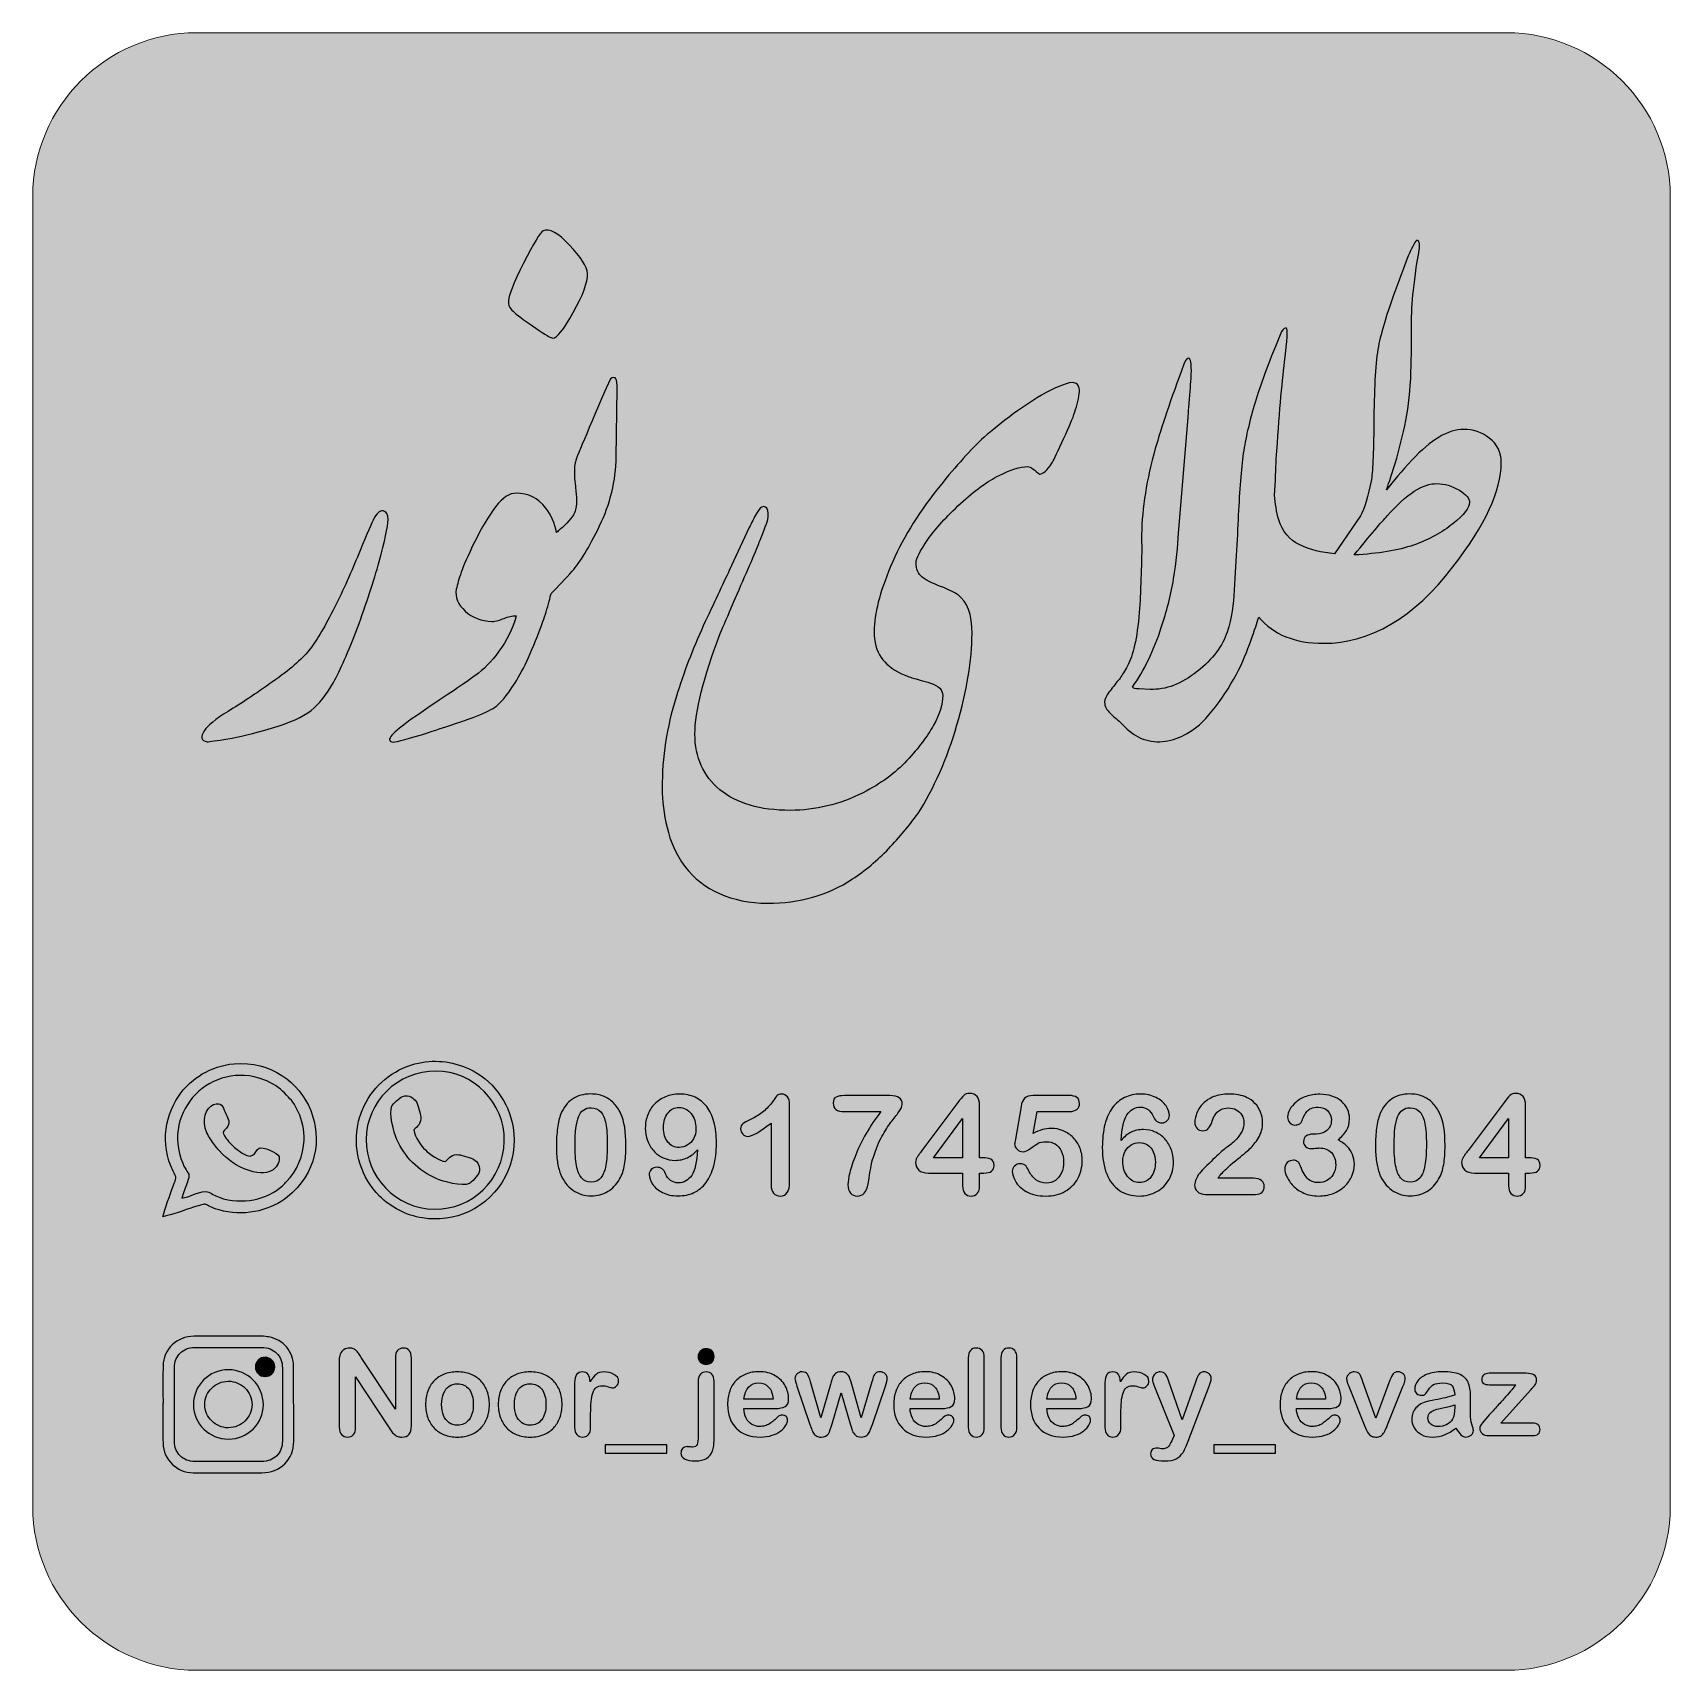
# Model space of a CAD drawing. Header units: millimetres. Extents: x -52.2 to -2.4, y -28.5 to 21.3.
import ezdxf

# ---------------------------------------------------------------- set-up
doc = ezdxf.new("R2010")
doc.units = ezdxf.units.MM
doc.header["$MEASUREMENT"] = 0
doc.layers.add('Layer 1', color=7, linetype='Continuous')

msp = doc.modelspace()

# ---------------------------------------------------------------- hatches: boundary and pattern name
at = {"layer": 'Layer 1', "true_color": 0xfff212}
h = msp.add_hatch(color=2, dxfattribs=at)
edge = h.paths.add_edge_path()
edge.add_spline(control_points=[(-47.2462, 21.3462), (-47.2462, 21.3462), (-7.406, 21.3462), (-7.406, 21.3462), (-4.667, 21.3462), (-2.4261, 19.1053), (-2.4261, 16.3663), (-2.4261, 16.3663), (-2.4261, -23.4739), (-2.4261, -23.4739), (-2.4261, -26.2129), (-4.667, -28.4538), (-7.406, -28.4538), (-7.406, -28.4538), (-47.2462, -28.4538), (-47.2462, -28.4538), (-49.9852, -28.4538), (-52.2261, -26.2129), (-52.2261, -23.4739), (-52.2261, -23.4739), (-52.2261, 16.3663), (-52.2261, 16.3663), (-52.2261, 19.1053), (-49.9852, 21.3462), (-47.2462, 21.3462)], knot_values=[0, 0, 0, 0, 0.125, 0.125, 0.125, 0.25, 0.25, 0.25, 0.375, 0.375, 0.375, 0.5, 0.5, 0.5, 0.625, 0.625, 0.625, 0.75, 0.75, 0.75, 0.875, 0.875, 0.875, 1, 1, 1, 1], degree=3, periodic=1)
at = {"layer": 'Layer 1', "true_color": 0x373435}
h = msp.add_hatch(color=250, dxfattribs=at)
edge = h.paths.add_edge_path()
edge.add_spline(control_points=[(-37.7617, 13.1381), (-37.7617, 13.3309), (-37.6072, 13.7291), (-37.3013, 14.3376), (-36.9928, 14.9495), (-36.7937, 15.2762), (-36.7015, 15.3207), (-36.5147, 15.4036), (-36.2503, 15.2609), (-35.9027, 14.8902), (-35.5584, 14.5219), (-35.3742, 14.2337), (-35.3506, 14.0258), (-35.3506, 13.7526), (-35.4963, 13.3578), (-35.7869, 12.838), (-36.0778, 12.3183), (-36.2858, 12.0603), (-36.4137, 12.0603), (-36.4642, 12.0603), (-36.6363, 12.1613), (-36.9272, 12.36), (-37.2154, 12.5589), (-37.4351, 12.7193), (-37.5774, 12.835), (-37.6994, 12.9391), (-37.7617, 13.0401), (-37.7617, 13.1381)], knot_values=[0, 0, 0, 0, 0.1111111, 0.1111111, 0.1111111, 0.2222222, 0.2222222, 0.2222222, 0.3333333, 0.3333333, 0.3333333, 0.4444444, 0.4444444, 0.4444444, 0.5555556, 0.5555556, 0.5555556, 0.6666667, 0.6666667, 0.6666667, 0.7777778, 0.7777778, 0.7777778, 0.8888889, 0.8888889, 0.8888889, 1, 1, 1, 1], degree=3, periodic=1)
h = msp.add_hatch(color=250, dxfattribs=at)
edge = h.paths.add_edge_path()
edge.add_spline(control_points=[(-14.4076, 8.3873), (-14.4185, 8.0792), (-14.434, 7.7105), (-14.4568, 7.2812), (-14.4434, 7.0257), (-14.4009, 6.7766), (-14.3309, 6.5371), (-14.221, 6.1782), (-14.0103, 5.9227), (-13.6955, 5.7712), (-13.3835, 5.6197), (-13.03, 5.5305), (-12.6353, 5.5011), (-12.6353, 5.5011), (-11.8512, 6.65), (-11.8512, 6.65), (-11.7237, 6.8697), (-11.6109, 7.2409), (-11.5128, 7.7636), (-11.4712, 8.0456), (-11.4477, 8.6752), (-11.4388, 9.6462), (-11.4296, 10.6174), (-11.3853, 11.3389), (-11.302, 11.8081), (-11.2157, 12.2446), (-11.0465, 12.8055), (-10.794, 13.4945), (-10.5419, 14.1864), (-10.3874, 14.5875), (-10.3341, 14.6972), (-10.2777, 14.8071), (-10.233, 14.8959), (-10.1973, 14.9646), (-10.159, 15.0298), (-10.1202, 15.0415), (-10.0844, 15.0062), (-10.052, 14.9674), (-10.0399, 14.9022), (-10.052, 14.81), (-10.1497, 14.2251), (-10.2153, 13.747), (-10.2506, 13.3788), (-10.2865, 13.0105), (-10.3011, 12.6573), (-10.2953, 12.3215), (-10.2894, 11.9861), (-10.2953, 11.5526), (-10.313, 11.0211), (-10.3281, 10.4895), (-10.3816, 10.0025), (-10.4674, 9.5543), (-10.5566, 9.1086), (-10.6635, 8.6722), (-10.794, 8.2505), (-10.9249, 7.8258), (-11.0142, 7.5586), (-11.0583, 7.4488), (-10.8508, 7.7101), (-10.5925, 8.0102), (-10.2865, 8.3456), (-9.7044, 8.9723), (-9.1817, 9.2842), (-8.7096, 9.2842), (-8.4216, 9.2842), (-8.1602, 9.1949), (-7.9288, 9.0169), (-7.6851, 8.8414), (-7.5635, 8.5922), (-7.5635, 8.2686), (-7.5635, 7.4311), (-8.0533, 6.3769), (-9.0335, 5.0999), (-10.233, 3.5529), (-11.5487, 2.778), (-12.9737, 2.778), (-13.838, 2.778), (-14.4957, 3.0425), (-14.9421, 3.5739), (-14.9739, 3.4675), (-15.0046, 3.3706), (-15.0342, 3.2831), (-15.1175, 3.0218), (-15.2274, 2.7158), (-15.3696, 2.3651), (-15.5122, 2.0121), (-15.7114, 1.6409), (-15.9698, 1.252), (-16.2278, 0.8597), (-16.4862, 0.542), (-16.7476, 0.2988), (-17.1545, -0.0489), (-17.5851, -0.221), (-18.0362, -0.2151), (-18.274, -0.2033), (-18.4878, -0.144), (-18.6805, -0.0308), (-18.8591, 0.0908), (-19.0282, 0.2364), (-19.1856, 0.4116), (-19.3249, 0.5273), (-19.4111, 0.6013), (-19.444, 0.6372), (-19.5686, 0.747), (-19.6279, 0.8628), (-19.6279, 0.9848), (-19.6279, 1.0736), (-19.5833, 1.1746), (-19.4974, 1.2903), (-19.4111, 1.4002), (-19.3131, 1.5252), (-19.2003, 1.6645), (-19.1498, 1.733), (-19.0786, 1.837), (-18.9923, 1.9764), (-18.9066, 2.116), (-18.8291, 2.303), (-18.7639, 2.5348), (-18.6957, 2.7664), (-18.6423, 3.0659), (-18.6005, 3.4372), (-18.5677, 3.8142), (-18.5442, 4.1383), (-18.5324, 4.4055), (-18.5324, 4.4055), (-18.5055, 5.2131), (-18.5055, 5.2131), (-18.4995, 5.4922), (-18.4995, 5.7831), (-18.5055, 6.0919), (-18.4878, 6.8937), (-18.3481, 7.7606), (-18.0867, 8.7021), (-17.9087, 9.3347), (-17.6174, 10.1898), (-17.2168, 11.2676), (-17.1899, 11.3389), (-17.1603, 11.3864), (-17.1364, 11.41), (-17.1098, 11.4369), (-17.0892, 11.4515), (-17.0712, 11.4515), (-17.0118, 11.4457), (-16.9854, 11.2795), (-16.9912, 10.9559), (-17.003, 10.7984), (-17.0206, 10.5458), (-17.0446, 10.1986), (-17.0741, 9.8451), (-17.0922, 9.6166), (-17.0981, 9.5185), (-17.0981, 9.5185), (-17.3831, 6.1277), (-17.3831, 6.1277), (-17.4007, 5.7207), (-17.4512, 5.2573), (-17.5315, 4.735), (-17.6174, 4.23), (-17.7424, 3.7372), (-17.9057, 3.2562), (-18.1313, 2.5554), (-18.4255, 1.9497), (-18.7845, 1.4478), (-18.7668, 1.4124), (-18.6987, 1.3942), (-18.5766, 1.3942), (-18.5766, 1.3942), (-18.2441, 1.3767), (-18.2441, 1.3767), (-17.7689, 1.3589), (-17.2909, 1.5399), (-16.8127, 1.92), (-16.3347, 2.3), (-16.0321, 2.7011), (-15.9012, 3.1194), (-15.7707, 3.5411), (-15.6995, 3.9657), (-15.6874, 4.3962), (-15.628, 5.3765), (-15.5834, 6.2287), (-15.5481, 6.956), (-15.5122, 7.6866), (-15.4589, 8.2745), (-15.3818, 8.7287), (-15.3073, 9.1802), (-15.1857, 9.6731), (-15.0224, 10.2016), (-14.8562, 10.7331), (-14.5978, 11.4192), (-14.2443, 12.2592), (-14.1908, 12.3456), (-14.1403, 12.3813), (-14.0961, 12.3632), (-14.0544, 12.3456), (-14.075, 12.0071), (-14.1555, 11.3417), (-14.2383, 10.6768), (-14.3217, 9.6937), (-14.4076, 8.3873)], knot_values=[0, 0, 0, 0, 0.0151515, 0.0151515, 0.0151515, 0.030303, 0.030303, 0.030303, 0.0454545, 0.0454545, 0.0454545, 0.0606061, 0.0606061, 0.0606061, 0.0757576, 0.0757576, 0.0757576, 0.0909091, 0.0909091, 0.0909091, 0.1060606, 0.1060606, 0.1060606, 0.1212121, 0.1212121, 0.1212121, 0.1363636, 0.1363636, 0.1363636, 0.1515152, 0.1515152, 0.1515152, 0.1666667, 0.1666667, 0.1666667, 0.1818182, 0.1818182, 0.1818182, 0.1969697, 0.1969697, 0.1969697, 0.2121212, 0.2121212, 0.2121212, 0.2272727, 0.2272727, 0.2272727, 0.2424242, 0.2424242, 0.2424242, 0.2575758, 0.2575758, 0.2575758, 0.2727273, 0.2727273, 0.2727273, 0.2878788, 0.2878788, 0.2878788, 0.3030303, 0.3030303, 0.3030303, 0.3181818, 0.3181818, 0.3181818, 0.3333333, 0.3333333, 0.3333333, 0.3484848, 0.3484848, 0.3484848, 0.3636364, 0.3636364, 0.3636364, 0.3787879, 0.3787879, 0.3787879, 0.3939394, 0.3939394, 0.3939394, 0.4090909, 0.4090909, 0.4090909, 0.4242424, 0.4242424, 0.4242424, 0.4393939, 0.4393939, 0.4393939, 0.4545455, 0.4545455, 0.4545455, 0.469697, 0.469697, 0.469697, 0.4848485, 0.4848485, 0.4848485, 0.5, 0.5, 0.5, 0.5151515, 0.5151515, 0.5151515, 0.530303, 0.530303, 0.530303, 0.5454545, 0.5454545, 0.5454545, 0.5606061, 0.5606061, 0.5606061, 0.5757576, 0.5757576, 0.5757576, 0.5909091, 0.5909091, 0.5909091, 0.6060606, 0.6060606, 0.6060606, 0.6212121, 0.6212121, 0.6212121, 0.6363636, 0.6363636, 0.6363636, 0.6515152, 0.6515152, 0.6515152, 0.6666667, 0.6666667, 0.6666667, 0.6818182, 0.6818182, 0.6818182, 0.6969697, 0.6969697, 0.6969697, 0.7121212, 0.7121212, 0.7121212, 0.7272727, 0.7272727, 0.7272727, 0.7424242, 0.7424242, 0.7424242, 0.7575758, 0.7575758, 0.7575758, 0.7727273, 0.7727273, 0.7727273, 0.7878788, 0.7878788, 0.7878788, 0.8030303, 0.8030303, 0.8030303, 0.8181818, 0.8181818, 0.8181818, 0.8333333, 0.8333333, 0.8333333, 0.8484848, 0.8484848, 0.8484848, 0.8636364, 0.8636364, 0.8636364, 0.8787879, 0.8787879, 0.8787879, 0.8939394, 0.8939394, 0.8939394, 0.9090909, 0.9090909, 0.9090909, 0.9242424, 0.9242424, 0.9242424, 0.9393939, 0.9393939, 0.9393939, 0.9545455, 0.9545455, 0.9545455, 0.969697, 0.969697, 0.969697, 0.9848485, 0.9848485, 0.9848485, 1, 1, 1, 1], degree=3, periodic=1)
h = msp.add_hatch(color=250, dxfattribs=at)
edge = h.paths.add_edge_path()
edge.add_spline(control_points=[(-36.7111, 3.4401), (-37.0141, 2.6), (-37.2961, 1.9793), (-37.5574, 1.5786), (-37.8158, 1.1775), (-38.0204, 0.9313), (-38.169, 0.8333), (-38.3175, 0.7381), (-38.5401, 0.6342), (-38.8343, 0.5243), (-39.131, 0.4145), (-39.5827, 0.2631), (-40.1882, 0.0669), (-40.7939, -0.1259), (-41.1503, -0.2239), (-41.2631, -0.2239), (-41.3313, -0.2239), (-41.3672, -0.2063), (-41.3672, -0.1705), (-41.4353, -0.0783), (-41.0763, 0.2335), (-40.2833, 0.7646), (-39.4905, 1.2962), (-38.9796, 1.6439), (-38.751, 1.8071), (-38.5225, 1.9733), (-38.2876, 2.217), (-38.0473, 2.5348), (-37.8066, 2.8555), (-37.6316, 3.2145), (-37.5217, 3.6127), (-37.584, 3.6185), (-37.6462, 3.6127), (-37.709, 3.5975), (-37.7683, 3.5798), (-37.8305, 3.5592), (-37.8899, 3.5352), (-37.9522, 3.5117), (-38.0145, 3.4906), (-38.0767, 3.4699), (-38.1425, 3.4493), (-38.2018, 3.4401), (-38.2612, 3.4401), (-38.5848, 3.4523), (-38.8549, 3.5562), (-39.0746, 3.7578), (-39.2914, 3.9569), (-39.3836, 4.1795), (-39.3478, 4.4232), (-39.3124, 4.5688), (-39.2619, 4.7381), (-39.1963, 4.9366), (-39.1281, 5.1328), (-38.9918, 5.4446), (-38.7838, 5.8722), (-38.573, 6.2969), (-38.3621, 6.65), (-38.1513, 6.9294), (-37.9404, 7.2055), (-37.7296, 7.3448), (-37.5217, 7.3448), (-37.1622, 7.3448), (-36.8626, 7.1938), (-36.6248, 6.8877), (-36.4571, 6.6737), (-36.3486, 6.4272), (-36.2994, 6.15), (-36.2246, 6.2071), (-36.1433, 6.2779), (-36.055, 6.3622), (-35.8559, 6.5523), (-35.7431, 6.7157), (-35.7225, 6.849), (-35.6926, 6.977), (-35.6808, 7.0928), (-35.6897, 7.1967), (-35.6985, 7.3006), (-35.7137, 7.4459), (-35.7313, 7.6301), (-35.746, 7.7252), (-35.7549, 7.8557), (-35.7549, 8.0219), (-35.7549, 8.1171), (-35.746, 8.1971), (-35.7313, 8.2657), (-35.7137, 8.3696), (-35.3571, 9.2248), (-34.6594, 10.8254), (-34.5732, 10.8759), (-34.5167, 10.8759), (-34.4932, 10.8254), (-34.4662, 10.7719), (-34.4514, 10.6679), (-34.4514, 10.5106), (-34.4514, 10.5106), (-34.4781, 8.4496), (-34.4781, 8.4496), (-34.4932, 7.7131), (-34.6653, 7.0124), (-34.9859, 6.3533), (-35.3066, 5.6913), (-35.5857, 5.2309), (-35.8176, 4.9725), (-36.0254, 4.7404), (-36.2404, 4.5135), (-36.4627, 4.289), (-36.48, 4.218), (-36.4991, 4.142), (-36.5209, 4.0608), (-36.5773, 3.8382), (-36.6429, 3.6303), (-36.7111, 3.4401)], knot_values=[0, 0, 0, 0, 0.027027, 0.027027, 0.027027, 0.0540541, 0.0540541, 0.0540541, 0.0810811, 0.0810811, 0.0810811, 0.1081081, 0.1081081, 0.1081081, 0.1351351, 0.1351351, 0.1351351, 0.1621622, 0.1621622, 0.1621622, 0.1891892, 0.1891892, 0.1891892, 0.2162162, 0.2162162, 0.2162162, 0.2432432, 0.2432432, 0.2432432, 0.2702703, 0.2702703, 0.2702703, 0.2972973, 0.2972973, 0.2972973, 0.3243243, 0.3243243, 0.3243243, 0.3513514, 0.3513514, 0.3513514, 0.3783784, 0.3783784, 0.3783784, 0.4054054, 0.4054054, 0.4054054, 0.4324324, 0.4324324, 0.4324324, 0.4594595, 0.4594595, 0.4594595, 0.4864865, 0.4864865, 0.4864865, 0.5135135, 0.5135135, 0.5135135, 0.5405405, 0.5405405, 0.5405405, 0.5675676, 0.5675676, 0.5675676, 0.5945946, 0.5945946, 0.5945946, 0.6216216, 0.6216216, 0.6216216, 0.6486486, 0.6486486, 0.6486486, 0.6756757, 0.6756757, 0.6756757, 0.7027027, 0.7027027, 0.7027027, 0.7297297, 0.7297297, 0.7297297, 0.7567568, 0.7567568, 0.7567568, 0.7837838, 0.7837838, 0.7837838, 0.8108108, 0.8108108, 0.8108108, 0.8378378, 0.8378378, 0.8378378, 0.8648649, 0.8648649, 0.8648649, 0.8918919, 0.8918919, 0.8918919, 0.9189189, 0.9189189, 0.9189189, 0.9459459, 0.9459459, 0.9459459, 0.972973, 0.972973, 0.972973, 1, 1, 1, 1], degree=3, periodic=1)
h = msp.add_hatch(color=250, dxfattribs=at)
edge = h.paths.add_edge_path()
edge.add_spline(control_points=[(-20.3973, 10.3709), (-20.433, 10.1511), (-20.4865, 9.9403), (-20.5605, 9.7383), (-20.6317, 9.5333), (-20.7537, 9.2484), (-20.9259, 8.8831), (-21.095, 8.5178), (-21.1989, 8.3103), (-21.2343, 8.2568), (-21.3711, 8.0367), (-21.4927, 7.9268), (-21.5997, 7.9268), (-21.6741, 7.9804), (-21.7423, 8.0308), (-21.8017, 8.0784), (-21.8639, 8.1288), (-21.9204, 8.1529), (-21.9738, 8.1529), (-22.1935, 8.1529), (-22.4818, 8.0636), (-22.8378, 7.8826), (-23.1943, 7.7043), (-23.5861, 7.4192), (-24.0108, 7.0274), (-24.4354, 6.6353), (-24.7683, 6.2699), (-25.0057, 5.9315), (-25.243, 5.5902), (-25.3622, 5.3584), (-25.3622, 5.2309), (-25.3622, 5.0406), (-25.2995, 4.8925), (-25.1777, 4.7885), (-25.0739, 4.7052), (-24.887, 4.6129), (-24.6197, 4.5091), (-24.3495, 4.4055), (-24.1711, 4.3162), (-24.0852, 4.2481), (-23.8033, 4.049), (-23.6606, 3.6602), (-23.6606, 3.0723), (-23.6606, 2.2675), (-23.8121, 1.3437), (-24.1177, 0.3017), (-24.4207, -0.7378), (-24.8184, -1.6436), (-25.3117, -2.4065), (-25.5667, -2.7597), (-25.8638, -3.116), (-26.2022, -3.4726), (-26.5439, -3.8286), (-26.9063, -4.1346), (-27.2952, -4.39), (-28.0435, -4.8829), (-28.9045, -5.1295), (-29.8784, -5.1295), (-30.9832, -5.1114), (-31.8232, -4.7372), (-32.3994, -4.0071), (-32.6607, -3.6359), (-32.8387, -3.2437), (-32.9368, -2.8253), (-33.0348, -2.4065), (-33.0853, -2.0114), (-33.0853, -1.6342), (-33.0853, -1.1561), (-33.0496, -0.6903), (-32.9815, -0.2328), (-32.9103, 0.2243), (-32.8034, 0.6847), (-32.6577, 1.1421), (-32.4293, 1.8905), (-32.1532, 2.6118), (-31.8324, 3.3096), (-31.5088, 4.0044), (-31.2474, 4.5659), (-31.0425, 4.9964), (-31.0425, 4.9964), (-30.4335, 6.2998), (-30.4335, 6.2998), (-30.3653, 6.4454), (-30.2913, 6.5877), (-30.2138, 6.7274), (-30.1338, 6.8671), (-30.0628, 6.9353), (-30, 6.9353), (-29.9142, 6.9353), (-29.8666, 6.8671), (-29.8636, 6.7274), (-29.8607, 6.5877), (-29.8784, 6.4837), (-29.9142, 6.4127), (-30.006, 6.163), (-30.0863, 5.9551), (-30.1574, 5.7831), (-30.226, 5.6108), (-30.3296, 5.3643), (-30.4693, 5.0436), (-30.609, 4.7228), (-30.7605, 4.3728), (-30.9209, 3.9986), (-31.0842, 3.6245), (-31.2176, 3.3155), (-31.3215, 3.0723), (-31.8324, 1.7149), (-32.0875, 0.6994), (-32.0875, 0.0197), (-32.0875, -0.6932), (-31.8354, -1.2601), (-31.3274, -1.6759), (-30.8229, -2.0947), (-30.1069, -2.3026), (-29.1865, -2.3026), (-28.4235, -2.3026), (-27.687, -2.1245), (-26.9745, -1.7651), (-26.44, -1.4979), (-25.9976, -1.1713), (-25.6411, -0.7884), (-25.2847, -0.4079), (-25.0145, -0.046), (-24.8306, 0.29), (-24.6433, 0.6253), (-24.5511, 0.9283), (-24.5511, 1.1957), (-24.5511, 1.3619), (-24.6732, 1.4864), (-24.9194, 1.5635), (-25.1631, 1.6409), (-25.3411, 1.6943), (-25.451, 1.7209), (-25.5608, 1.7478), (-25.6858, 1.7954), (-25.8221, 1.8635), (-26.0894, 1.991), (-26.2913, 2.1543), (-26.4282, 2.3505), (-26.5674, 2.5495), (-26.6357, 2.8139), (-26.6357, 3.1522), (-26.6357, 3.669), (-26.4694, 4.3223), (-26.137, 5.1122), (-25.8045, 5.9051), (-25.3352, 6.6828), (-24.7267, 7.4488), (-24.2304, 8.0755), (-23.7793, 8.5834), (-23.3723, 8.9723), (-23.1526, 9.1743), (-22.8736, 9.4028), (-22.5352, 9.6583), (-22.1935, 9.9133), (-21.8639, 10.1334), (-21.5462, 10.3204), (-21.1514, 10.5458), (-20.8425, 10.6768), (-20.6169, 10.7121), (-20.5218, 10.7121), (-20.4595, 10.6709), (-20.4237, 10.5934), (-20.3883, 10.5164), (-20.3795, 10.442), (-20.3973, 10.3709)], knot_values=[0, 0, 0, 0, 0.0181818, 0.0181818, 0.0181818, 0.0363636, 0.0363636, 0.0363636, 0.0545455, 0.0545455, 0.0545455, 0.0727273, 0.0727273, 0.0727273, 0.0909091, 0.0909091, 0.0909091, 0.1090909, 0.1090909, 0.1090909, 0.1272727, 0.1272727, 0.1272727, 0.1454545, 0.1454545, 0.1454545, 0.1636364, 0.1636364, 0.1636364, 0.1818182, 0.1818182, 0.1818182, 0.2, 0.2, 0.2, 0.2181818, 0.2181818, 0.2181818, 0.2363636, 0.2363636, 0.2363636, 0.2545455, 0.2545455, 0.2545455, 0.2727273, 0.2727273, 0.2727273, 0.2909091, 0.2909091, 0.2909091, 0.3090909, 0.3090909, 0.3090909, 0.3272727, 0.3272727, 0.3272727, 0.3454545, 0.3454545, 0.3454545, 0.3636364, 0.3636364, 0.3636364, 0.3818182, 0.3818182, 0.3818182, 0.4, 0.4, 0.4, 0.4181818, 0.4181818, 0.4181818, 0.4363636, 0.4363636, 0.4363636, 0.4545455, 0.4545455, 0.4545455, 0.4727273, 0.4727273, 0.4727273, 0.4909091, 0.4909091, 0.4909091, 0.5090909, 0.5090909, 0.5090909, 0.5272727, 0.5272727, 0.5272727, 0.5454545, 0.5454545, 0.5454545, 0.5636364, 0.5636364, 0.5636364, 0.5818182, 0.5818182, 0.5818182, 0.6, 0.6, 0.6, 0.6181818, 0.6181818, 0.6181818, 0.6363636, 0.6363636, 0.6363636, 0.6545455, 0.6545455, 0.6545455, 0.6727273, 0.6727273, 0.6727273, 0.6909091, 0.6909091, 0.6909091, 0.7090909, 0.7090909, 0.7090909, 0.7272727, 0.7272727, 0.7272727, 0.7454545, 0.7454545, 0.7454545, 0.7636364, 0.7636364, 0.7636364, 0.7818182, 0.7818182, 0.7818182, 0.8, 0.8, 0.8, 0.8181818, 0.8181818, 0.8181818, 0.8363636, 0.8363636, 0.8363636, 0.8545455, 0.8545455, 0.8545455, 0.8727273, 0.8727273, 0.8727273, 0.8909091, 0.8909091, 0.8909091, 0.9090909, 0.9090909, 0.9090909, 0.9272727, 0.9272727, 0.9272727, 0.9454545, 0.9454545, 0.9454545, 0.9636364, 0.9636364, 0.9636364, 0.9818182, 0.9818182, 0.9818182, 1, 1, 1, 1], degree=3, periodic=1)
h = msp.add_hatch(color=250, dxfattribs=at)
edge = h.paths.add_edge_path()
edge.add_spline(control_points=[(-8.5285, 7.0657), (-8.5285, 7.1815), (-8.6325, 7.3035), (-8.8403, 7.4311), (-9.0689, 7.5646), (-9.2945, 7.6332), (-9.5204, 7.6332), (-9.9389, 7.6508), (-10.4409, 7.3212), (-11.0348, 6.65), (-11.2068, 6.469), (-11.5423, 6.0742), (-12.0356, 5.4653), (-11.3049, 5.5011), (-10.7022, 5.6021), (-10.23, 5.7653), (-9.7579, 5.9315), (-9.3572, 6.1483), (-9.0335, 6.4155), (-8.6977, 6.6858), (-8.5285, 6.9055), (-8.5285, 7.0657)], knot_values=[0, 0, 0, 0, 0.1428571, 0.1428571, 0.1428571, 0.2857143, 0.2857143, 0.2857143, 0.4285714, 0.4285714, 0.4285714, 0.5714286, 0.5714286, 0.5714286, 0.7142857, 0.7142857, 0.7142857, 0.8571429, 0.8571429, 0.8571429, 1, 1, 1, 1], degree=3, periodic=1)
h = msp.add_hatch(color=250, dxfattribs=at)
edge = h.paths.add_edge_path()
edge.add_spline(control_points=[(-41.4176, 6.5431), (-41.4298, 6.3117), (-41.5215, 5.8869), (-41.6882, 5.2696), (-41.8575, 4.6517), (-42.08, 3.978), (-42.3531, 3.2473), (-42.6292, 2.5167), (-42.8729, 1.9645), (-43.0808, 1.5904), (-43.2884, 1.2163), (-43.5172, 0.9313), (-43.7634, 0.7323), (-44.0101, 0.5361), (-44.4108, 0.3581), (-44.9633, 0.1978), (-45.5185, 0.0375), (-45.9608, -0.0695), (-46.2966, -0.1288), (-46.6291, -0.1853), (-46.84, -0.2151), (-46.9258, -0.2151), (-47.0121, -0.2033), (-47.0656, -0.1676), (-47.0831, -0.1052), (-47.1013, -0.046), (-47.0744, 0.0315), (-47.0032, 0.1233), (-46.9111, 0.2748), (-46.6707, 0.4679), (-46.2815, 0.7083), (-45.8926, 0.946), (-45.4414, 1.2457), (-44.9305, 1.6081), (-44.4171, 1.9704), (-44.0517, 2.2852), (-43.8321, 2.5554), (-43.6154, 2.8256), (-43.3716, 3.2296), (-43.0985, 3.7701), (-42.8254, 4.3074), (-42.5787, 4.8508), (-42.3531, 5.4), (-42.1305, 5.9493), (-41.9702, 6.3234), (-41.8751, 6.5224), (-41.78, 6.7215), (-41.676, 6.8167), (-41.5661, 6.8045), (-41.4681, 6.7868), (-41.4176, 6.7005), (-41.4176, 6.5431)], knot_values=[0, 0, 0, 0, 0.0588235, 0.0588235, 0.0588235, 0.1176471, 0.1176471, 0.1176471, 0.1764706, 0.1764706, 0.1764706, 0.2352941, 0.2352941, 0.2352941, 0.2941176, 0.2941176, 0.2941176, 0.3529412, 0.3529412, 0.3529412, 0.4117647, 0.4117647, 0.4117647, 0.4705882, 0.4705882, 0.4705882, 0.5294118, 0.5294118, 0.5294118, 0.5882353, 0.5882353, 0.5882353, 0.6470588, 0.6470588, 0.6470588, 0.7058824, 0.7058824, 0.7058824, 0.7647059, 0.7647059, 0.7647059, 0.8235294, 0.8235294, 0.8235294, 0.8823529, 0.8823529, 0.8823529, 0.9411765, 0.9411765, 0.9411765, 1, 1, 1, 1], degree=3, periodic=1)
at = {"layer": 'Layer 1', "true_color": 0x000000}
h = msp.add_hatch(color=18, dxfattribs=at)
edge = h.paths.add_edge_path()
edge.add_spline(control_points=[(-48.2684, -14.662), (-48.0052, -14.6097), (-47.6118, -14.458), (-47.3355, -14.3717), (-46.7479, -14.1882), (-47.1572, -14.3198), (-46.4278, -14.4875), (-45.6946, -14.656), (-44.9461, -14.4304), (-44.4928, -14.0695), (-42.6821, -12.6274), (-43.8496, -9.8272), (-46.1039, -10.01), (-46.8344, -10.0692), (-47.4118, -10.4889), (-47.7079, -10.8782), (-48.1949, -11.5183), (-48.3757, -12.4337), (-47.9547, -13.2751), (-47.834, -13.5164), (-47.8625, -13.4541), (-47.9558, -13.7272), (-48.0473, -13.9949), (-48.2169, -14.4118), (-48.2684, -14.662)], knot_values=[0, 0, 0, 0, 0.125, 0.125, 0.125, 0.25, 0.25, 0.25, 0.375, 0.375, 0.375, 0.5, 0.5, 0.5, 0.625, 0.625, 0.625, 0.75, 0.75, 0.75, 0.875, 0.875, 0.875, 1, 1, 1, 1], degree=3, periodic=1)
h = msp.add_hatch(color=18, dxfattribs=at)
edge = h.paths.add_edge_path()
edge.add_spline(control_points=[(-47.6954, -14.0943), (-47.3612, -13.143), (-47.4575, -13.5374), (-47.6667, -13.0364), (-48.3351, -11.4351), (-46.7683, -9.8928), (-45.1969, -10.4947), (-44.9627, -10.5844), (-44.7, -10.7499), (-44.5721, -10.8942), (-44.3814, -11.1093), (-44.3372, -11.089), (-44.1511, -11.4749), (-44.0278, -11.7307), (-43.9634, -12.0182), (-43.9731, -12.3351), (-43.9862, -12.7664), (-44.201, -13.3197), (-44.5013, -13.5846), (-44.5509, -13.6283), (-44.5777, -13.6707), (-44.6301, -13.7172), (-45.0924, -14.1278), (-45.8479, -14.3227), (-46.5567, -14.07), (-46.6986, -14.0194), (-46.8054, -13.9417), (-46.9135, -13.8991), (-47.0708, -13.8371), (-47.5028, -14.0849), (-47.6954, -14.0943)], knot_values=[0, 0, 0, 0, 0.1, 0.1, 0.1, 0.2, 0.2, 0.2, 0.3, 0.3, 0.3, 0.4, 0.4, 0.4, 0.5, 0.5, 0.5, 0.6, 0.6, 0.6, 0.7, 0.7, 0.7, 0.8, 0.8, 0.8, 0.9, 0.9, 0.9, 1, 1, 1, 1], degree=3, periodic=1)
at = {"layer": 'Layer 1', "true_color": 0x010101}
h = msp.add_hatch(color=18, dxfattribs=at)
edge = h.paths.add_edge_path()
edge.add_spline(control_points=[(-41.6774, -14.0351), (-41.3384, -14.3732), (-40.8743, -14.6205), (-40.3746, -14.6997), (-39.8905, -14.7763), (-39.4028, -14.7073), (-38.9574, -14.5003), (-37.9844, -14.0482), (-37.4508, -12.9904), (-37.6181, -11.9431), (-37.7415, -11.1714), (-38.2574, -10.4863), (-38.9574, -10.1632), (-39.4781, -9.9228), (-40.0473, -9.8686), (-40.6013, -10.0118), (-41.2727, -10.1853), (-41.8539, -10.6702), (-42.1469, -11.2868), (-42.2076, -11.4144), (-42.2615, -11.5537), (-42.3009, -11.6974), (-42.3226, -11.7766), (-42.3385, -11.8496), (-42.3522, -11.9328), (-42.4785, -12.6989), (-42.2305, -13.4832), (-41.6774, -14.0351)], knot_values=[0, 0, 0, 0, 0.1111111, 0.1111111, 0.1111111, 0.2222222, 0.2222222, 0.2222222, 0.3333333, 0.3333333, 0.3333333, 0.4444444, 0.4444444, 0.4444444, 0.5555556, 0.5555556, 0.5555556, 0.6666667, 0.6666667, 0.6666667, 0.7777778, 0.7777778, 0.7777778, 0.8888889, 0.8888889, 0.8888889, 1, 1, 1, 1], degree=3, periodic=1)
h = msp.add_hatch(color=18, dxfattribs=at)
edge = h.paths.add_edge_path()
edge.add_spline(control_points=[(-40.1746, -10.2402), (-39.0252, -10.1234), (-37.9945, -11.0076), (-37.8939, -12.1399), (-37.7861, -13.3542), (-38.7018, -14.3222), (-39.7894, -14.4235), (-41.0087, -14.537), (-41.9743, -13.6142), (-42.0777, -12.5282), (-42.1898, -11.3494), (-41.3231, -10.3568), (-40.1746, -10.2402)], knot_values=[0, 0, 0, 0, 0.25, 0.25, 0.25, 0.5, 0.5, 0.5, 0.75, 0.75, 0.75, 1, 1, 1, 1], degree=3, periodic=1)
h = msp.add_hatch(color=18, dxfattribs=at)
edge = h.paths.add_edge_path()
edge.add_spline(control_points=[(-39.674, -12.9788), (-39.8552, -12.975), (-40.1483, -12.7679), (-40.2852, -12.6309), (-40.4266, -12.4895), (-40.5951, -12.2728), (-40.6379, -12.0141), (-40.5143, -11.9307), (-40.4046, -11.794), (-40.4268, -11.6238), (-40.4377, -11.5405), (-40.5286, -11.2134), (-40.5659, -11.1595), (-40.6372, -11.0567), (-40.7875, -10.9328), (-40.9804, -11.0015), (-41.0747, -11.0352), (-41.2729, -11.2418), (-41.3012, -11.2928), (-41.4138, -11.4961), (-41.2402, -12.1075), (-41.1588, -12.292), (-40.9081, -12.8605), (-40.5202, -13.2467), (-39.9546, -13.5009), (-39.7649, -13.5862), (-39.1512, -13.7567), (-38.9466, -13.6475), (-38.8872, -13.6159), (-38.6877, -13.4111), (-38.6587, -13.335), (-38.5852, -13.1418), (-38.7031, -12.9916), (-38.8072, -12.917), (-38.8707, -12.8714), (-39.1713, -12.791), (-39.2662, -12.775), (-39.4709, -12.7405), (-39.566, -12.874), (-39.674, -12.9788)], knot_values=[0, 0, 0, 0, 0.0769231, 0.0769231, 0.0769231, 0.1538462, 0.1538462, 0.1538462, 0.2307692, 0.2307692, 0.2307692, 0.3076923, 0.3076923, 0.3076923, 0.3846154, 0.3846154, 0.3846154, 0.4615385, 0.4615385, 0.4615385, 0.5384615, 0.5384615, 0.5384615, 0.6153846, 0.6153846, 0.6153846, 0.6923077, 0.6923077, 0.6923077, 0.7692308, 0.7692308, 0.7692308, 0.8461538, 0.8461538, 0.8461538, 0.9230769, 0.9230769, 0.9230769, 1, 1, 1, 1], degree=3, periodic=1)
at = {"layer": 'Layer 1', "true_color": 0x373435}
h = msp.add_hatch(color=250, dxfattribs=at)
edge = h.paths.add_edge_path()
edge.add_spline(control_points=[(-34.1846, -12.4936), (-34.1846, -12.7201), (-34.1987, -12.9141), (-34.2262, -13.0764), (-34.2537, -13.2394), (-34.3045, -13.3868), (-34.3793, -13.5188), (-34.4732, -13.681), (-34.5938, -13.8066), (-34.7427, -13.8948), (-34.8915, -13.983), (-35.0574, -14.0268), (-35.2394, -14.0268), (-35.4482, -14.0268), (-35.6366, -13.9675), (-35.8024, -13.849), (-35.9682, -13.7304), (-36.0931, -13.5667), (-36.1778, -13.3579), (-36.2201, -13.2436), (-36.2511, -13.1166), (-36.2716, -12.9783), (-36.2914, -12.84), (-36.3012, -12.6905), (-36.3012, -12.5289), (-36.3012, -12.3207), (-36.2899, -12.1338), (-36.2681, -11.9673), (-36.2462, -11.8001), (-36.2116, -11.6568), (-36.1651, -11.5369), (-36.0839, -11.3386), (-35.9654, -11.1876), (-35.8109, -11.0839), (-35.6557, -10.9802), (-35.4708, -10.928), (-35.2556, -10.928), (-35.1138, -10.928), (-34.9847, -10.9513), (-34.869, -10.9971), (-34.7533, -11.0437), (-34.6517, -11.1107), (-34.5642, -11.1996), (-34.4767, -11.2885), (-34.4026, -11.3986), (-34.3419, -11.5291), (-34.2368, -11.7563), (-34.1846, -12.078), (-34.1846, -12.4936)], knot_values=[0, 0, 0, 0, 0.0625, 0.0625, 0.0625, 0.125, 0.125, 0.125, 0.1875, 0.1875, 0.1875, 0.25, 0.25, 0.25, 0.3125, 0.3125, 0.3125, 0.375, 0.375, 0.375, 0.4375, 0.4375, 0.4375, 0.5, 0.5, 0.5, 0.5625, 0.5625, 0.5625, 0.625, 0.625, 0.625, 0.6875, 0.6875, 0.6875, 0.75, 0.75, 0.75, 0.8125, 0.8125, 0.8125, 0.875, 0.875, 0.875, 0.9375, 0.9375, 0.9375, 1, 1, 1, 1], degree=3, periodic=1)
h = msp.add_hatch(color=250, dxfattribs=at)
edge = h.paths.add_edge_path()
edge.add_spline(control_points=[(-32.0087, -12.622), (-32.0998, -12.73), (-32.2014, -12.8111), (-32.3135, -12.8654), (-32.4257, -12.9198), (-32.5506, -12.9473), (-32.6868, -12.9473), (-32.8166, -12.9473), (-32.9372, -12.9219), (-33.0501, -12.8718), (-33.1623, -12.8217), (-33.2597, -12.7511), (-33.3415, -12.6608), (-33.4234, -12.5705), (-33.4869, -12.4654), (-33.5306, -12.3447), (-33.5751, -12.2241), (-33.5969, -12.0978), (-33.5969, -11.9659), (-33.5969, -11.8233), (-33.5722, -11.6893), (-33.5221, -11.5616), (-33.4728, -11.4339), (-33.4015, -11.3238), (-33.3098, -11.23), (-33.2173, -11.1361), (-33.1073, -11.0635), (-32.9796, -11.0105), (-32.8519, -10.9583), (-32.7108, -10.9322), (-32.557, -10.9322), (-32.3792, -10.9322), (-32.2204, -10.9647), (-32.0807, -11.0296), (-31.9417, -11.0938), (-31.8246, -11.1883), (-31.7293, -11.3111), (-31.6341, -11.4346), (-31.5614, -11.5898), (-31.5099, -11.7775), (-31.4591, -11.9644), (-31.4337, -12.1768), (-31.4337, -12.4132), (-31.4337, -12.6778), (-31.4605, -12.9106), (-31.5142, -13.1124), (-31.5685, -13.3142), (-31.6461, -13.4835), (-31.7491, -13.6211), (-31.8521, -13.758), (-31.9749, -13.8596), (-32.1181, -13.9266), (-32.2613, -13.9936), (-32.4243, -14.0268), (-32.6063, -14.0268), (-32.7856, -14.0268), (-32.9415, -13.9929), (-33.0734, -13.9245), (-33.2061, -13.8567), (-33.307, -13.7721), (-33.3754, -13.6712), (-33.4445, -13.5696), (-33.4791, -13.4722), (-33.4791, -13.3791), (-33.4791, -13.3212), (-33.4579, -13.2697), (-33.4149, -13.2239), (-33.3719, -13.1787), (-33.3175, -13.1561), (-33.2512, -13.1561), (-33.1905, -13.1561), (-33.1362, -13.1731), (-33.0882, -13.2069), (-33.0395, -13.2401), (-33.0036, -13.2909), (-32.9782, -13.3586), (-32.9478, -13.4412), (-32.8977, -13.5075), (-32.8272, -13.5576), (-32.7573, -13.6077), (-32.6776, -13.6331), (-32.5894, -13.6331), (-32.5111, -13.6331), (-32.4363, -13.6133), (-32.3665, -13.5731), (-32.2959, -13.5336), (-32.2359, -13.4764), (-32.1865, -13.4038), (-32.0871, -13.2563), (-32.0278, -12.996), (-32.0087, -12.622)], knot_values=[0, 0, 0, 0, 0.0333333, 0.0333333, 0.0333333, 0.0666667, 0.0666667, 0.0666667, 0.1, 0.1, 0.1, 0.1333333, 0.1333333, 0.1333333, 0.1666667, 0.1666667, 0.1666667, 0.2, 0.2, 0.2, 0.2333333, 0.2333333, 0.2333333, 0.2666667, 0.2666667, 0.2666667, 0.3, 0.3, 0.3, 0.3333333, 0.3333333, 0.3333333, 0.3666667, 0.3666667, 0.3666667, 0.4, 0.4, 0.4, 0.4333333, 0.4333333, 0.4333333, 0.4666667, 0.4666667, 0.4666667, 0.5, 0.5, 0.5, 0.5333333, 0.5333333, 0.5333333, 0.5666667, 0.5666667, 0.5666667, 0.6, 0.6, 0.6, 0.6333333, 0.6333333, 0.6333333, 0.6666667, 0.6666667, 0.6666667, 0.7, 0.7, 0.7, 0.7333333, 0.7333333, 0.7333333, 0.7666667, 0.7666667, 0.7666667, 0.8, 0.8, 0.8, 0.8333333, 0.8333333, 0.8333333, 0.8666667, 0.8666667, 0.8666667, 0.9, 0.9, 0.9, 0.9333333, 0.9333333, 0.9333333, 0.9666667, 0.9666667, 0.9666667, 1, 1, 1, 1], degree=3, periodic=1)
h = msp.add_hatch(color=250, dxfattribs=at)
edge = h.paths.add_edge_path()
edge.add_spline(control_points=[(-29.7708, -13.6966), (-29.7708, -13.6966), (-29.7708, -11.817), (-29.7708, -11.817), (-30.1208, -12.0851), (-30.3564, -12.2191), (-30.4778, -12.2191), (-30.5356, -12.2191), (-30.5871, -12.1959), (-30.6316, -12.15), (-30.6767, -12.1041), (-30.6986, -12.0505), (-30.6986, -11.9898), (-30.6986, -11.9193), (-30.6767, -11.8678), (-30.633, -11.8346), (-30.5885, -11.8022), (-30.5109, -11.7591), (-30.3995, -11.7069), (-30.2322, -11.6286), (-30.0989, -11.5461), (-29.9994, -11.4593), (-29.8992, -11.3725), (-29.811, -11.2751), (-29.7334, -11.1679), (-29.6565, -11.0599), (-29.6057, -10.9943), (-29.5824, -10.9696), (-29.5591, -10.9449), (-29.5147, -10.9322), (-29.4498, -10.9322), (-29.3771, -10.9322), (-29.3178, -10.9604), (-29.2741, -11.0169), (-29.2297, -11.0733), (-29.2078, -11.1509), (-29.2078, -11.2504), (-29.2078, -11.2504), (-29.2078, -13.6154), (-29.2078, -13.6154), (-29.2078, -13.8927), (-29.3023, -14.031), (-29.4914, -14.031), (-29.5754, -14.031), (-29.6431, -14.0028), (-29.6939, -13.9463), (-29.7454, -13.8899), (-29.7708, -13.8066), (-29.7708, -13.6966)], knot_values=[0, 0, 0, 0, 0.0625, 0.0625, 0.0625, 0.125, 0.125, 0.125, 0.1875, 0.1875, 0.1875, 0.25, 0.25, 0.25, 0.3125, 0.3125, 0.3125, 0.375, 0.375, 0.375, 0.4375, 0.4375, 0.4375, 0.5, 0.5, 0.5, 0.5625, 0.5625, 0.5625, 0.625, 0.625, 0.625, 0.6875, 0.6875, 0.6875, 0.75, 0.75, 0.75, 0.8125, 0.8125, 0.8125, 0.875, 0.875, 0.875, 0.9375, 0.9375, 0.9375, 1, 1, 1, 1], degree=3, periodic=1)
h = msp.add_hatch(color=250, dxfattribs=at)
edge = h.paths.add_edge_path()
edge.add_spline(control_points=[(-23.9473, -13.717), (-23.9473, -13.717), (-23.9473, -13.3325), (-23.9473, -13.3325), (-23.9473, -13.3325), (-24.9852, -13.3325), (-24.9852, -13.3325), (-25.1157, -13.3325), (-25.2138, -13.3029), (-25.2794, -13.2436), (-25.345, -13.1843), (-25.3775, -13.1039), (-25.3775, -13.0016), (-25.3775, -12.9755), (-25.3726, -12.9494), (-25.3634, -12.9226), (-25.3535, -12.8958), (-25.3394, -12.8675), (-25.3196, -12.8379), (-25.3006, -12.8083), (-25.2808, -12.7794), (-25.2597, -12.7518), (-25.2392, -12.7243), (-25.2138, -12.6905), (-25.1835, -12.6509), (-25.1835, -12.6509), (-24.0877, -11.1855), (-24.0877, -11.1855), (-24.0165, -11.0896), (-23.9572, -11.0197), (-23.9114, -10.976), (-23.8648, -10.9329), (-23.8098, -10.9111), (-23.7449, -10.9111), (-23.5353, -10.9111), (-23.4309, -11.031), (-23.4309, -11.2709), (-23.4309, -11.2709), (-23.4309, -12.8711), (-23.4309, -12.8711), (-23.4309, -12.8711), (-23.342, -12.8711), (-23.342, -12.8711), (-23.2362, -12.8711), (-23.1508, -12.8852), (-23.0866, -12.9141), (-23.0224, -12.943), (-22.9906, -13.0065), (-22.9906, -13.1039), (-22.9906, -13.1836), (-23.0167, -13.2415), (-23.0689, -13.2782), (-23.1219, -13.3142), (-23.2002, -13.3325), (-23.3046, -13.3325), (-23.3046, -13.3325), (-23.4309, -13.3325), (-23.4309, -13.3325), (-23.4309, -13.3325), (-23.4309, -13.717), (-23.4309, -13.717), (-23.4309, -13.8229), (-23.4542, -13.9019), (-23.5014, -13.9534), (-23.548, -14.0049), (-23.6108, -14.031), (-23.6891, -14.031), (-23.766, -14.031), (-23.8288, -14.0042), (-23.8761, -13.9513), (-23.9234, -13.8984), (-23.9473, -13.82), (-23.9473, -13.717)], knot_values=[0, 0, 0, 0, 0.0416667, 0.0416667, 0.0416667, 0.0833333, 0.0833333, 0.0833333, 0.125, 0.125, 0.125, 0.1666667, 0.1666667, 0.1666667, 0.2083333, 0.2083333, 0.2083333, 0.25, 0.25, 0.25, 0.2916667, 0.2916667, 0.2916667, 0.3333333, 0.3333333, 0.3333333, 0.375, 0.375, 0.375, 0.4166667, 0.4166667, 0.4166667, 0.4583333, 0.4583333, 0.4583333, 0.5, 0.5, 0.5, 0.5416667, 0.5416667, 0.5416667, 0.5833333, 0.5833333, 0.5833333, 0.625, 0.625, 0.625, 0.6666667, 0.6666667, 0.6666667, 0.7083333, 0.7083333, 0.7083333, 0.75, 0.75, 0.75, 0.7916667, 0.7916667, 0.7916667, 0.8333333, 0.8333333, 0.8333333, 0.875, 0.875, 0.875, 0.9166667, 0.9166667, 0.9166667, 0.9583333, 0.9583333, 0.9583333, 1, 1, 1, 1], degree=3, periodic=1)
h = msp.add_hatch(color=250, dxfattribs=at)
edge = h.paths.add_edge_path()
edge.add_spline(control_points=[(-19.1258, -12.3412), (-19.0326, -12.229), (-18.9303, -12.1465), (-18.8203, -12.0929), (-18.7102, -12.0385), (-18.5867, -12.0117), (-18.4506, -12.0117), (-18.32, -12.0117), (-18.1987, -12.0364), (-18.0879, -12.0851), (-17.9771, -12.1338), (-17.8798, -12.2036), (-17.7965, -12.2939), (-17.7133, -12.3842), (-17.649, -12.4908), (-17.6039, -12.6128), (-17.558, -12.7356), (-17.5355, -12.864), (-17.5355, -12.9974), (-17.5355, -13.1921), (-17.5799, -13.3685), (-17.6688, -13.5265), (-17.7577, -13.6853), (-17.8812, -13.8088), (-18.0406, -13.8977), (-18.1994, -13.9865), (-18.38, -14.031), (-18.5811, -14.031), (-18.8125, -14.031), (-19.0122, -13.9746), (-19.1801, -13.8617), (-19.348, -13.7488), (-19.4764, -13.5816), (-19.5653, -13.3607), (-19.6542, -13.1399), (-19.6987, -12.869), (-19.6987, -12.5501), (-19.6987, -12.2897), (-19.6719, -12.0569), (-19.6182, -11.8516), (-19.5646, -11.6462), (-19.487, -11.4762), (-19.3868, -11.3414), (-19.2859, -11.206), (-19.1639, -11.1044), (-19.0206, -11.0352), (-18.8774, -10.9668), (-18.7144, -10.9322), (-18.531, -10.9322), (-18.3546, -10.9322), (-18.1994, -10.9668), (-18.0653, -11.0352), (-17.9306, -11.1044), (-17.8297, -11.1897), (-17.7612, -11.2913), (-17.6935, -11.3929), (-17.6589, -11.491), (-17.6589, -11.5842), (-17.6589, -11.6406), (-17.6808, -11.6921), (-17.7231, -11.738), (-17.7655, -11.7838), (-17.8198, -11.8071), (-17.8861, -11.8071), (-17.944, -11.8071), (-17.9976, -11.7888), (-18.047, -11.7521), (-18.0964, -11.7161), (-18.1331, -11.6653), (-18.1563, -11.6004), (-18.1881, -11.5178), (-18.2382, -11.4515), (-18.3073, -11.4014), (-18.3758, -11.3513), (-18.4562, -11.3259), (-18.5472, -11.3259), (-18.6199, -11.3259), (-18.6926, -11.3471), (-18.7652, -11.3887), (-18.8372, -11.431), (-18.8986, -11.4882), (-18.948, -11.5595), (-19.0489, -11.7055), (-19.1081, -11.9666), (-19.1258, -12.3412)], knot_values=[0, 0, 0, 0, 0.0357143, 0.0357143, 0.0357143, 0.0714286, 0.0714286, 0.0714286, 0.1071429, 0.1071429, 0.1071429, 0.1428571, 0.1428571, 0.1428571, 0.1785714, 0.1785714, 0.1785714, 0.2142857, 0.2142857, 0.2142857, 0.25, 0.25, 0.25, 0.2857143, 0.2857143, 0.2857143, 0.3214286, 0.3214286, 0.3214286, 0.3571429, 0.3571429, 0.3571429, 0.3928571, 0.3928571, 0.3928571, 0.4285714, 0.4285714, 0.4285714, 0.4642857, 0.4642857, 0.4642857, 0.5, 0.5, 0.5, 0.5357143, 0.5357143, 0.5357143, 0.5714286, 0.5714286, 0.5714286, 0.6071429, 0.6071429, 0.6071429, 0.6428571, 0.6428571, 0.6428571, 0.6785714, 0.6785714, 0.6785714, 0.7142857, 0.7142857, 0.7142857, 0.75, 0.75, 0.75, 0.7857143, 0.7857143, 0.7857143, 0.8214286, 0.8214286, 0.8214286, 0.8571429, 0.8571429, 0.8571429, 0.8928571, 0.8928571, 0.8928571, 0.9285714, 0.9285714, 0.9285714, 0.9642857, 0.9642857, 0.9642857, 1, 1, 1, 1], degree=3, periodic=1)
h = msp.add_hatch(color=250, dxfattribs=at)
edge = h.paths.add_edge_path()
edge.add_spline(control_points=[(-16.1809, -13.4934), (-16.1809, -13.4934), (-15.1021, -13.4934), (-15.1021, -13.4934), (-14.9941, -13.4934), (-14.9123, -13.5152), (-14.8558, -13.5597), (-14.7994, -13.6034), (-14.7712, -13.6634), (-14.7712, -13.7389), (-14.7712, -13.8059), (-14.7938, -13.8631), (-14.8382, -13.9104), (-14.8834, -13.9569), (-14.9511, -13.9802), (-15.0421, -13.9802), (-15.0421, -13.9802), (-16.564, -13.9802), (-16.564, -13.9802), (-16.6677, -13.9802), (-16.7481, -13.952), (-16.806, -13.8948), (-16.8638, -13.8377), (-16.8928, -13.7707), (-16.8928, -13.693), (-16.8928, -13.6437), (-16.8744, -13.578), (-16.837, -13.4962), (-16.7996, -13.4143), (-16.7587, -13.3501), (-16.715, -13.3029), (-16.5315, -13.1131), (-16.3664, -12.9501), (-16.219, -12.8139), (-16.0715, -12.6785), (-15.9657, -12.5889), (-15.9029, -12.5465), (-15.7893, -12.4668), (-15.6955, -12.3864), (-15.6207, -12.3052), (-15.5452, -12.2248), (-15.488, -12.1422), (-15.4485, -12.0576), (-15.4097, -11.9729), (-15.3899, -11.8897), (-15.3899, -11.8085), (-15.3899, -11.7203), (-15.4111, -11.6413), (-15.4527, -11.5715), (-15.4951, -11.5016), (-15.5522, -11.448), (-15.6242, -11.4092), (-15.6969, -11.3704), (-15.7759, -11.3513), (-15.8613, -11.3513), (-16.0419, -11.3513), (-16.1837, -11.4303), (-16.2867, -11.5891), (-16.3008, -11.6096), (-16.3241, -11.666), (-16.3566, -11.7584), (-16.389, -11.8509), (-16.425, -11.9221), (-16.4659, -11.9715), (-16.5061, -12.0209), (-16.5661, -12.0463), (-16.6444, -12.0463), (-16.7136, -12.0463), (-16.7707, -12.023), (-16.8159, -11.9778), (-16.8617, -11.9327), (-16.8843, -11.8706), (-16.8843, -11.7916), (-16.8843, -11.697), (-16.8631, -11.5976), (-16.8201, -11.4945), (-16.7778, -11.3908), (-16.7136, -11.297), (-16.6289, -11.213), (-16.5442, -11.1291), (-16.437, -11.0613), (-16.3065, -11.0098), (-16.1766, -10.9583), (-16.0235, -10.9322), (-15.8486, -10.9322), (-15.6383, -10.9322), (-15.4584, -10.9654), (-15.3095, -11.031), (-15.2129, -11.0755), (-15.1275, -11.1361), (-15.0548, -11.213), (-14.9814, -11.2906), (-14.9243, -11.3795), (-14.8841, -11.4811), (-14.8431, -11.582), (-14.8227, -11.6872), (-14.8227, -11.7958), (-14.8227, -11.9673), (-14.865, -12.1225), (-14.9497, -12.2622), (-15.0343, -12.4019), (-15.1211, -12.512), (-15.2093, -12.591), (-15.2975, -12.67), (-15.445, -12.7949), (-15.6524, -12.9642), (-15.8598, -13.1335), (-16.0024, -13.2655), (-16.0793, -13.3586), (-16.1124, -13.396), (-16.1463, -13.4412), (-16.1809, -13.4934)], knot_values=[0, 0, 0, 0, 0.027027, 0.027027, 0.027027, 0.0540541, 0.0540541, 0.0540541, 0.0810811, 0.0810811, 0.0810811, 0.1081081, 0.1081081, 0.1081081, 0.1351351, 0.1351351, 0.1351351, 0.1621622, 0.1621622, 0.1621622, 0.1891892, 0.1891892, 0.1891892, 0.2162162, 0.2162162, 0.2162162, 0.2432432, 0.2432432, 0.2432432, 0.2702703, 0.2702703, 0.2702703, 0.2972973, 0.2972973, 0.2972973, 0.3243243, 0.3243243, 0.3243243, 0.3513514, 0.3513514, 0.3513514, 0.3783784, 0.3783784, 0.3783784, 0.4054054, 0.4054054, 0.4054054, 0.4324324, 0.4324324, 0.4324324, 0.4594595, 0.4594595, 0.4594595, 0.4864865, 0.4864865, 0.4864865, 0.5135135, 0.5135135, 0.5135135, 0.5405405, 0.5405405, 0.5405405, 0.5675676, 0.5675676, 0.5675676, 0.5945946, 0.5945946, 0.5945946, 0.6216216, 0.6216216, 0.6216216, 0.6486486, 0.6486486, 0.6486486, 0.6756757, 0.6756757, 0.6756757, 0.7027027, 0.7027027, 0.7027027, 0.7297297, 0.7297297, 0.7297297, 0.7567568, 0.7567568, 0.7567568, 0.7837838, 0.7837838, 0.7837838, 0.8108108, 0.8108108, 0.8108108, 0.8378378, 0.8378378, 0.8378378, 0.8648649, 0.8648649, 0.8648649, 0.8918919, 0.8918919, 0.8918919, 0.9189189, 0.9189189, 0.9189189, 0.9459459, 0.9459459, 0.9459459, 0.972973, 0.972973, 0.972973, 1, 1, 1, 1], degree=3, periodic=1)
h = msp.add_hatch(color=250, dxfattribs=at)
edge = h.paths.add_edge_path()
edge.add_spline(control_points=[(-13.1986, -12.1514), (-13.0716, -12.1514), (-12.9622, -12.114), (-12.8705, -12.0399), (-12.7788, -11.9651), (-12.7329, -11.8586), (-12.7329, -11.7189), (-12.7329, -11.6131), (-12.7696, -11.5214), (-12.843, -11.4452), (-12.9157, -11.3683), (-13.0144, -11.3302), (-13.1386, -11.3302), (-13.2226, -11.3302), (-13.2917, -11.3421), (-13.346, -11.3654), (-13.4004, -11.3887), (-13.4434, -11.4198), (-13.4752, -11.4586), (-13.5069, -11.4967), (-13.5372, -11.5468), (-13.5655, -11.6074), (-13.5937, -11.6681), (-13.6191, -11.7253), (-13.6431, -11.7789), (-13.6565, -11.8078), (-13.6812, -11.8311), (-13.7172, -11.8473), (-13.7531, -11.8643), (-13.7941, -11.872), (-13.8413, -11.872), (-13.8964, -11.872), (-13.9472, -11.8501), (-13.993, -11.805), (-14.0396, -11.7605), (-14.0622, -11.7006), (-14.0622, -11.6265), (-14.0622, -11.5545), (-14.041, -11.4797), (-13.9973, -11.4), (-13.9535, -11.321), (-13.8907, -11.2455), (-13.8068, -11.1742), (-13.7235, -11.1023), (-13.6198, -11.0451), (-13.4963, -11.0014), (-13.3721, -10.9583), (-13.2332, -10.9365), (-13.0808, -10.9365), (-12.9467, -10.9365), (-12.8246, -10.9548), (-12.7146, -10.9915), (-12.6045, -11.0275), (-12.5086, -11.0804), (-12.4267, -11.1495), (-12.3456, -11.218), (-12.2842, -11.2977), (-12.2426, -11.3887), (-12.2016, -11.4797), (-12.1805, -11.5778), (-12.1805, -11.6822), (-12.1805, -11.8198), (-12.2108, -11.9383), (-12.2708, -12.0364), (-12.3308, -12.1352), (-12.4168, -12.2311), (-12.5283, -12.325), (-12.4211, -12.3828), (-12.33, -12.4485), (-12.256, -12.5232), (-12.1826, -12.5973), (-12.1269, -12.6799), (-12.0895, -12.7702), (-12.0521, -12.8605), (-12.0337, -12.9579), (-12.0337, -13.0623), (-12.0337, -13.1879), (-12.0591, -13.3085), (-12.1092, -13.4256), (-12.16, -13.5428), (-12.2341, -13.6472), (-12.3322, -13.7389), (-12.4295, -13.8306), (-12.5459, -13.9019), (-12.6807, -13.9534), (-12.8148, -14.0049), (-12.9636, -14.031), (-13.1259, -14.031), (-13.2917, -14.031), (-13.4399, -14.0014), (-13.5704, -13.9421), (-13.7016, -13.8828), (-13.8089, -13.8088), (-13.8943, -13.7199), (-13.9789, -13.6317), (-14.0424, -13.5392), (-14.0862, -13.4447), (-14.1299, -13.3494), (-14.1511, -13.2711), (-14.1511, -13.209), (-14.1511, -13.1293), (-14.1257, -13.0651), (-14.0735, -13.0157), (-14.022, -12.967), (-13.9578, -12.9423), (-13.8801, -12.9423), (-13.842, -12.9423), (-13.8046, -12.9536), (-13.7687, -12.9769), (-13.7334, -12.9995), (-13.7094, -13.0263), (-13.6988, -13.058), (-13.6269, -13.25), (-13.5499, -13.3918), (-13.4681, -13.4849), (-13.3863, -13.578), (-13.2705, -13.6246), (-13.1217, -13.6246), (-13.0363, -13.6246), (-12.9545, -13.6034), (-12.8747, -13.5618), (-12.7957, -13.5195), (-12.7301, -13.4574), (-12.6786, -13.3748), (-12.6271, -13.2916), (-12.601, -13.1963), (-12.601, -13.087), (-12.601, -12.9261), (-12.6447, -12.7998), (-12.7329, -12.7081), (-12.8211, -12.6164), (-12.9439, -12.5705), (-13.1012, -12.5705), (-13.1287, -12.5705), (-13.1718, -12.5733), (-13.2296, -12.579), (-13.2875, -12.5846), (-13.3242, -12.5867), (-13.3411, -12.5867), (-13.4166, -12.5867), (-13.4752, -12.5684), (-13.5168, -12.5303), (-13.5584, -12.4922), (-13.5789, -12.44), (-13.5789, -12.3723), (-13.5789, -12.3059), (-13.5542, -12.253), (-13.5041, -12.2121), (-13.4547, -12.1719), (-13.3813, -12.1514), (-13.2832, -12.1514), (-13.2832, -12.1514), (-13.1986, -12.1514), (-13.1986, -12.1514)], knot_values=[0, 0, 0, 0, 0.0196078, 0.0196078, 0.0196078, 0.0392157, 0.0392157, 0.0392157, 0.0588235, 0.0588235, 0.0588235, 0.0784314, 0.0784314, 0.0784314, 0.0980392, 0.0980392, 0.0980392, 0.1176471, 0.1176471, 0.1176471, 0.1372549, 0.1372549, 0.1372549, 0.1568627, 0.1568627, 0.1568627, 0.1764706, 0.1764706, 0.1764706, 0.1960784, 0.1960784, 0.1960784, 0.2156863, 0.2156863, 0.2156863, 0.2352941, 0.2352941, 0.2352941, 0.254902, 0.254902, 0.254902, 0.2745098, 0.2745098, 0.2745098, 0.2941176, 0.2941176, 0.2941176, 0.3137255, 0.3137255, 0.3137255, 0.3333333, 0.3333333, 0.3333333, 0.3529412, 0.3529412, 0.3529412, 0.372549, 0.372549, 0.372549, 0.3921569, 0.3921569, 0.3921569, 0.4117647, 0.4117647, 0.4117647, 0.4313725, 0.4313725, 0.4313725, 0.4509804, 0.4509804, 0.4509804, 0.4705882, 0.4705882, 0.4705882, 0.4901961, 0.4901961, 0.4901961, 0.5098039, 0.5098039, 0.5098039, 0.5294118, 0.5294118, 0.5294118, 0.5490196, 0.5490196, 0.5490196, 0.5686275, 0.5686275, 0.5686275, 0.5882353, 0.5882353, 0.5882353, 0.6078431, 0.6078431, 0.6078431, 0.627451, 0.627451, 0.627451, 0.6470588, 0.6470588, 0.6470588, 0.6666667, 0.6666667, 0.6666667, 0.6862745, 0.6862745, 0.6862745, 0.7058824, 0.7058824, 0.7058824, 0.7254902, 0.7254902, 0.7254902, 0.745098, 0.745098, 0.745098, 0.7647059, 0.7647059, 0.7647059, 0.7843137, 0.7843137, 0.7843137, 0.8039216, 0.8039216, 0.8039216, 0.8235294, 0.8235294, 0.8235294, 0.8431373, 0.8431373, 0.8431373, 0.8627451, 0.8627451, 0.8627451, 0.8823529, 0.8823529, 0.8823529, 0.9019608, 0.9019608, 0.9019608, 0.9215686, 0.9215686, 0.9215686, 0.9411765, 0.9411765, 0.9411765, 0.9607843, 0.9607843, 0.9607843, 0.9803922, 0.9803922, 0.9803922, 1, 1, 1, 1], degree=3, periodic=1)
h = msp.add_hatch(color=250, dxfattribs=at)
edge = h.paths.add_edge_path()
edge.add_spline(control_points=[(-9.2744, -12.4936), (-9.2744, -12.7201), (-9.2885, -12.9141), (-9.316, -13.0764), (-9.3435, -13.2394), (-9.3943, -13.3868), (-9.4691, -13.5188), (-9.563, -13.681), (-9.6836, -13.8066), (-9.8325, -13.8948), (-9.9813, -13.983), (-10.1472, -14.0268), (-10.3292, -14.0268), (-10.538, -14.0268), (-10.7264, -13.9675), (-10.8922, -13.849), (-11.058, -13.7304), (-11.1829, -13.5667), (-11.2676, -13.3579), (-11.3099, -13.2436), (-11.3409, -13.1166), (-11.3614, -12.9783), (-11.3812, -12.84), (-11.391, -12.6905), (-11.391, -12.5289), (-11.391, -12.3207), (-11.3797, -12.1338), (-11.3579, -11.9673), (-11.336, -11.8001), (-11.3014, -11.6568), (-11.2549, -11.5369), (-11.1737, -11.3386), (-11.0552, -11.1876), (-10.9007, -11.0839), (-10.7455, -10.9802), (-10.5606, -10.928), (-10.3454, -10.928), (-10.2036, -10.928), (-10.0745, -10.9513), (-9.9588, -10.9971), (-9.8431, -11.0437), (-9.7415, -11.1107), (-9.654, -11.1996), (-9.5665, -11.2885), (-9.4924, -11.3986), (-9.4317, -11.5291), (-9.3266, -11.7563), (-9.2744, -12.078), (-9.2744, -12.4936)], knot_values=[0, 0, 0, 0, 0.0625, 0.0625, 0.0625, 0.125, 0.125, 0.125, 0.1875, 0.1875, 0.1875, 0.25, 0.25, 0.25, 0.3125, 0.3125, 0.3125, 0.375, 0.375, 0.375, 0.4375, 0.4375, 0.4375, 0.5, 0.5, 0.5, 0.5625, 0.5625, 0.5625, 0.625, 0.625, 0.625, 0.6875, 0.6875, 0.6875, 0.75, 0.75, 0.75, 0.8125, 0.8125, 0.8125, 0.875, 0.875, 0.875, 0.9375, 0.9375, 0.9375, 1, 1, 1, 1], degree=3, periodic=1)
h = msp.add_hatch(color=250, dxfattribs=at)
edge = h.paths.add_edge_path()
edge.add_spline(control_points=[(-7.3405, -13.717), (-7.3405, -13.717), (-7.3405, -13.3325), (-7.3405, -13.3325), (-7.3405, -13.3325), (-8.3784, -13.3325), (-8.3784, -13.3325), (-8.5089, -13.3325), (-8.607, -13.3029), (-8.6726, -13.2436), (-8.7382, -13.1843), (-8.7707, -13.1039), (-8.7707, -13.0016), (-8.7707, -12.9755), (-8.7658, -12.9494), (-8.7566, -12.9226), (-8.7467, -12.8958), (-8.7326, -12.8675), (-8.7128, -12.8379), (-8.6938, -12.8083), (-8.674, -12.7794), (-8.6529, -12.7518), (-8.6324, -12.7243), (-8.607, -12.6905), (-8.5767, -12.6509), (-8.5767, -12.6509), (-7.4809, -11.1855), (-7.4809, -11.1855), (-7.4097, -11.0896), (-7.3504, -11.0197), (-7.3046, -10.976), (-7.258, -10.9329), (-7.203, -10.9111), (-7.1381, -10.9111), (-6.9285, -10.9111), (-6.8241, -11.031), (-6.8241, -11.2709), (-6.8241, -11.2709), (-6.8241, -12.8711), (-6.8241, -12.8711), (-6.8241, -12.8711), (-6.7352, -12.8711), (-6.7352, -12.8711), (-6.6294, -12.8711), (-6.544, -12.8852), (-6.4798, -12.9141), (-6.4156, -12.943), (-6.3838, -13.0065), (-6.3838, -13.1039), (-6.3838, -13.1836), (-6.4099, -13.2415), (-6.4621, -13.2782), (-6.5151, -13.3142), (-6.5934, -13.3325), (-6.6978, -13.3325), (-6.6978, -13.3325), (-6.8241, -13.3325), (-6.8241, -13.3325), (-6.8241, -13.3325), (-6.8241, -13.717), (-6.8241, -13.717), (-6.8241, -13.8229), (-6.8474, -13.9019), (-6.8946, -13.9534), (-6.9412, -14.0049), (-7.004, -14.031), (-7.0823, -14.031), (-7.1592, -14.031), (-7.222, -14.0042), (-7.2693, -13.9513), (-7.3166, -13.8984), (-7.3405, -13.82), (-7.3405, -13.717)], knot_values=[0, 0, 0, 0, 0.0416667, 0.0416667, 0.0416667, 0.0833333, 0.0833333, 0.0833333, 0.125, 0.125, 0.125, 0.1666667, 0.1666667, 0.1666667, 0.2083333, 0.2083333, 0.2083333, 0.25, 0.25, 0.25, 0.2916667, 0.2916667, 0.2916667, 0.3333333, 0.3333333, 0.3333333, 0.375, 0.375, 0.375, 0.4166667, 0.4166667, 0.4166667, 0.4583333, 0.4583333, 0.4583333, 0.5, 0.5, 0.5, 0.5416667, 0.5416667, 0.5416667, 0.5833333, 0.5833333, 0.5833333, 0.625, 0.625, 0.625, 0.6666667, 0.6666667, 0.6666667, 0.7083333, 0.7083333, 0.7083333, 0.75, 0.75, 0.75, 0.7916667, 0.7916667, 0.7916667, 0.8333333, 0.8333333, 0.8333333, 0.875, 0.875, 0.875, 0.9166667, 0.9166667, 0.9166667, 0.9583333, 0.9583333, 0.9583333, 1, 1, 1, 1], degree=3, periodic=1)
at = {"layer": 'Layer 1', "true_color": 0x000000}
h = msp.add_hatch(color=18, dxfattribs=at)
edge = h.paths.add_edge_path()
edge.add_spline(control_points=[(-46.734, -11.2517), (-46.962, -11.3317), (-47.1083, -11.7281), (-46.9307, -12.1086), (-46.8692, -12.2405), (-46.78, -12.3663), (-46.6995, -12.4742), (-46.6572, -12.531), (-46.6023, -12.6045), (-46.5618, -12.6464), (-46.2641, -12.9542), (-46.0653, -13.1064), (-45.6479, -13.2567), (-44.9575, -13.5052), (-44.6932, -13.0768), (-44.7354, -12.839), (-44.756, -12.7224), (-45.2601, -12.515), (-45.3444, -12.5713), (-45.4982, -12.6742), (-45.475, -13.0569), (-46.0493, -12.586), (-46.1585, -12.4965), (-46.249, -12.4058), (-46.34, -12.2815), (-46.5275, -12.0255), (-46.4015, -12.0895), (-46.2934, -11.9103), (-46.2066, -11.7665), (-46.3152, -11.6259), (-46.3751, -11.4826), (-46.4444, -11.317), (-46.4777, -11.1617), (-46.734, -11.2517)], knot_values=[0, 0, 0, 0, 0.0909091, 0.0909091, 0.0909091, 0.1818182, 0.1818182, 0.1818182, 0.2727273, 0.2727273, 0.2727273, 0.3636364, 0.3636364, 0.3636364, 0.4545455, 0.4545455, 0.4545455, 0.5454545, 0.5454545, 0.5454545, 0.6363636, 0.6363636, 0.6363636, 0.7272727, 0.7272727, 0.7272727, 0.8181818, 0.8181818, 0.8181818, 0.9090909, 0.9090909, 0.9090909, 1, 1, 1, 1], degree=3, periodic=1)
at = {"layer": 'Layer 1', "true_color": 0x373435}
h = msp.add_hatch(color=250, dxfattribs=at)
edge = h.paths.add_edge_path()
edge.add_spline(control_points=[(-34.7518, -12.4527), (-34.7518, -12.2008), (-34.7667, -11.9941), (-34.797, -11.8339), (-34.8273, -11.6731), (-34.8788, -11.5517), (-34.9501, -11.4699), (-35.0221, -11.388), (-35.1216, -11.3471), (-35.2478, -11.3471), (-35.4299, -11.3471), (-35.5562, -11.4388), (-35.6274, -11.6223), (-35.6987, -11.805), (-35.734, -12.0872), (-35.734, -12.4689), (-35.734, -12.7278), (-35.7192, -12.9402), (-35.6888, -13.1053), (-35.6585, -13.2711), (-35.607, -13.396), (-35.5357, -13.4807), (-35.4637, -13.5653), (-35.3664, -13.6077), (-35.2436, -13.6077), (-35.1173, -13.6077), (-35.0178, -13.5639), (-34.9459, -13.4757), (-34.8746, -13.3875), (-34.8245, -13.2612), (-34.7956, -13.0976), (-34.7667, -12.9332), (-34.7518, -12.7187), (-34.7518, -12.4527)], knot_values=[0, 0, 0, 0, 0.0909091, 0.0909091, 0.0909091, 0.1818182, 0.1818182, 0.1818182, 0.2727273, 0.2727273, 0.2727273, 0.3636364, 0.3636364, 0.3636364, 0.4545455, 0.4545455, 0.4545455, 0.5454545, 0.5454545, 0.5454545, 0.6363636, 0.6363636, 0.6363636, 0.7272727, 0.7272727, 0.7272727, 0.8181818, 0.8181818, 0.8181818, 0.9090909, 0.9090909, 0.9090909, 1, 1, 1, 1], degree=3, periodic=1)
h = msp.add_hatch(color=250, dxfattribs=at)
edge = h.paths.add_edge_path()
edge.add_spline(control_points=[(-32.056, -11.9891), (-32.056, -11.896), (-32.0687, -11.8092), (-32.0941, -11.7302), (-32.1195, -11.6512), (-32.1555, -11.5827), (-32.2021, -11.5249), (-32.2479, -11.467), (-32.303, -11.4212), (-32.3672, -11.388), (-32.4314, -11.3548), (-32.5012, -11.3386), (-32.5774, -11.3386), (-32.7079, -11.3386), (-32.8194, -11.3951), (-32.9104, -11.5072), (-33.0015, -11.6194), (-33.0466, -11.7676), (-33.0466, -11.9524), (-33.0466, -12.1352), (-33.0015, -12.2812), (-32.9104, -12.3906), (-32.8194, -12.4993), (-32.7037, -12.5536), (-32.5647, -12.5536), (-32.4793, -12.5536), (-32.3975, -12.531), (-32.3199, -12.4866), (-32.2416, -12.4414), (-32.1781, -12.3765), (-32.1294, -12.2911), (-32.0807, -12.2057), (-32.056, -12.1048), (-32.056, -11.9891)], knot_values=[0, 0, 0, 0, 0.0909091, 0.0909091, 0.0909091, 0.1818182, 0.1818182, 0.1818182, 0.2727273, 0.2727273, 0.2727273, 0.3636364, 0.3636364, 0.3636364, 0.4545455, 0.4545455, 0.4545455, 0.5454545, 0.5454545, 0.5454545, 0.6363636, 0.6363636, 0.6363636, 0.7272727, 0.7272727, 0.7272727, 0.8181818, 0.8181818, 0.8181818, 0.9090909, 0.9090909, 0.9090909, 1, 1, 1, 1], degree=3, periodic=1)
h = msp.add_hatch(color=250, dxfattribs=at)
edge = h.paths.add_edge_path()
edge.add_spline(control_points=[(-27.5378, -10.9788), (-27.5378, -10.9788), (-26.1606, -10.9788), (-26.1606, -10.9788), (-26.0279, -10.9788), (-25.932, -10.9993), (-25.8727, -11.0409), (-25.8135, -11.0818), (-25.7838, -11.1502), (-25.7838, -11.2455), (-25.7838, -11.3033), (-25.8184, -11.3795), (-25.8882, -11.4748), (-25.9581, -11.57), (-26.0371, -11.6752), (-26.126, -11.7902), (-26.2149, -11.9052), (-26.3066, -12.0477), (-26.4012, -12.2184), (-26.4957, -12.3892), (-26.5825, -12.598), (-26.6608, -12.845), (-26.694, -12.9536), (-26.7173, -13.0439), (-26.7314, -13.1152), (-26.7448, -13.1872), (-26.7603, -13.2803), (-26.7765, -13.3946), (-26.7935, -13.5089), (-26.8076, -13.5964), (-26.8203, -13.6571), (-26.8492, -13.7975), (-26.8901, -13.8948), (-26.943, -13.9492), (-26.9967, -14.0035), (-27.0672, -14.031), (-27.1554, -14.031), (-27.2394, -14.031), (-27.3071, -14.0021), (-27.3579, -13.9435), (-27.4094, -13.885), (-27.4348, -13.7982), (-27.4348, -13.6839), (-27.4348, -13.5957), (-27.4158, -13.4757), (-27.3791, -13.3247), (-27.3417, -13.1731), (-27.281, -12.9917), (-27.197, -12.7801), (-27.1124, -12.5691), (-27.0072, -12.3518), (-26.8809, -12.1295), (-26.7554, -11.9073), (-26.6051, -11.6858), (-26.4315, -11.4656), (-26.4315, -11.4656), (-27.5378, -11.4656), (-27.5378, -11.4656), (-27.6542, -11.4656), (-27.7403, -11.4445), (-27.7975, -11.4021), (-27.8546, -11.3605), (-27.8835, -11.2942), (-27.8835, -11.2046), (-27.8835, -11.1093), (-27.8532, -11.0479), (-27.7925, -11.0204), (-27.7318, -10.9929), (-27.6472, -10.9788), (-27.5378, -10.9788)], knot_values=[0, 0, 0, 0, 0.0434783, 0.0434783, 0.0434783, 0.0869565, 0.0869565, 0.0869565, 0.1304348, 0.1304348, 0.1304348, 0.173913, 0.173913, 0.173913, 0.2173913, 0.2173913, 0.2173913, 0.2608696, 0.2608696, 0.2608696, 0.3043478, 0.3043478, 0.3043478, 0.3478261, 0.3478261, 0.3478261, 0.3913043, 0.3913043, 0.3913043, 0.4347826, 0.4347826, 0.4347826, 0.4782609, 0.4782609, 0.4782609, 0.5217391, 0.5217391, 0.5217391, 0.5652174, 0.5652174, 0.5652174, 0.6086957, 0.6086957, 0.6086957, 0.6521739, 0.6521739, 0.6521739, 0.6956522, 0.6956522, 0.6956522, 0.7391304, 0.7391304, 0.7391304, 0.7826087, 0.7826087, 0.7826087, 0.826087, 0.826087, 0.826087, 0.8695652, 0.8695652, 0.8695652, 0.9130435, 0.9130435, 0.9130435, 0.9565217, 0.9565217, 0.9565217, 1, 1, 1, 1], degree=3, periodic=1)
h = msp.add_hatch(color=250, dxfattribs=at)
edge = h.paths.add_edge_path()
edge.add_spline(control_points=[(-20.7012, -11.4614), (-20.7012, -11.4614), (-21.6833, -11.4614), (-21.6833, -11.4614), (-21.6833, -11.4614), (-21.8011, -12.1302), (-21.8011, -12.1302), (-21.6057, -12.0258), (-21.4251, -11.9736), (-21.2593, -11.9736), (-21.1273, -11.9736), (-21.0039, -11.9983), (-20.8882, -12.0477), (-20.7731, -12.0978), (-20.6723, -12.1662), (-20.5862, -12.2537), (-20.4994, -12.3412), (-20.431, -12.4449), (-20.3816, -12.5642), (-20.3322, -12.6841), (-20.3075, -12.8132), (-20.3075, -12.9508), (-20.3075, -13.1505), (-20.3519, -13.3318), (-20.4415, -13.4962), (-20.5311, -13.6599), (-20.6603, -13.7897), (-20.8289, -13.8864), (-20.9968, -13.983), (-21.1915, -14.031), (-21.4124, -14.031), (-21.6586, -14.031), (-21.859, -13.9858), (-22.0128, -13.8948), (-22.1666, -13.8038), (-22.2753, -13.6994), (-22.3395, -13.5816), (-22.4037, -13.4644), (-22.4354, -13.3614), (-22.4354, -13.2732), (-22.4354, -13.2196), (-22.4128, -13.1681), (-22.3684, -13.1201), (-22.3232, -13.0722), (-22.2675, -13.0482), (-22.1998, -13.0482), (-22.0841, -13.0482), (-21.998, -13.1145), (-21.9415, -13.2485), (-21.8865, -13.3713), (-21.8117, -13.4666), (-21.7179, -13.535), (-21.624, -13.6034), (-21.5196, -13.6373), (-21.4039, -13.6373), (-21.2981, -13.6373), (-21.2049, -13.6098), (-21.1252, -13.5548), (-21.0448, -13.4997), (-20.9834, -13.4235), (-20.9397, -13.3269), (-20.8966, -13.2309), (-20.8747, -13.1208), (-20.8747, -12.9981), (-20.8747, -12.8661), (-20.898, -12.7532), (-20.9453, -12.6594), (-20.9919, -12.5656), (-21.0547, -12.4957), (-21.133, -12.4492), (-21.2113, -12.4033), (-21.2995, -12.38), (-21.3954, -12.38), (-21.514, -12.38), (-21.5986, -12.3948), (-21.6501, -12.4238), (-21.7009, -12.4527), (-21.7743, -12.5028), (-21.8703, -12.5754), (-21.9655, -12.6474), (-22.0445, -12.6841), (-22.1066, -12.6841), (-22.1744, -12.6841), (-22.2343, -12.6594), (-22.2866, -12.6107), (-22.3388, -12.5613), (-22.3649, -12.5063), (-22.3649, -12.4442), (-22.3649, -12.4372), (-22.3578, -12.3906), (-22.3423, -12.3038), (-22.3423, -12.3038), (-22.1687, -11.3139), (-22.1687, -11.3139), (-22.1497, -11.1954), (-22.1137, -11.1093), (-22.0615, -11.0557), (-22.0086, -11.0014), (-21.9232, -10.9746), (-21.8047, -10.9746), (-21.8047, -10.9746), (-20.7139, -10.9746), (-20.7139, -10.9746), (-20.4994, -10.9746), (-20.3922, -11.0564), (-20.3922, -11.2208), (-20.3922, -11.2928), (-20.4183, -11.3506), (-20.4705, -11.3951), (-20.5227, -11.4395), (-20.5996, -11.4614), (-20.7012, -11.4614)], knot_values=[0, 0, 0, 0, 0.027027, 0.027027, 0.027027, 0.0540541, 0.0540541, 0.0540541, 0.0810811, 0.0810811, 0.0810811, 0.1081081, 0.1081081, 0.1081081, 0.1351351, 0.1351351, 0.1351351, 0.1621622, 0.1621622, 0.1621622, 0.1891892, 0.1891892, 0.1891892, 0.2162162, 0.2162162, 0.2162162, 0.2432432, 0.2432432, 0.2432432, 0.2702703, 0.2702703, 0.2702703, 0.2972973, 0.2972973, 0.2972973, 0.3243243, 0.3243243, 0.3243243, 0.3513514, 0.3513514, 0.3513514, 0.3783784, 0.3783784, 0.3783784, 0.4054054, 0.4054054, 0.4054054, 0.4324324, 0.4324324, 0.4324324, 0.4594595, 0.4594595, 0.4594595, 0.4864865, 0.4864865, 0.4864865, 0.5135135, 0.5135135, 0.5135135, 0.5405405, 0.5405405, 0.5405405, 0.5675676, 0.5675676, 0.5675676, 0.5945946, 0.5945946, 0.5945946, 0.6216216, 0.6216216, 0.6216216, 0.6486486, 0.6486486, 0.6486486, 0.6756757, 0.6756757, 0.6756757, 0.7027027, 0.7027027, 0.7027027, 0.7297297, 0.7297297, 0.7297297, 0.7567568, 0.7567568, 0.7567568, 0.7837838, 0.7837838, 0.7837838, 0.8108108, 0.8108108, 0.8108108, 0.8378378, 0.8378378, 0.8378378, 0.8648649, 0.8648649, 0.8648649, 0.8918919, 0.8918919, 0.8918919, 0.9189189, 0.9189189, 0.9189189, 0.9459459, 0.9459459, 0.9459459, 0.972973, 0.972973, 0.972973, 1, 1, 1, 1], degree=3, periodic=1)
h = msp.add_hatch(color=250, dxfattribs=at)
edge = h.paths.add_edge_path()
edge.add_spline(control_points=[(-9.8416, -12.4527), (-9.8416, -12.2008), (-9.8565, -11.9941), (-9.8868, -11.8339), (-9.9171, -11.6731), (-9.9686, -11.5517), (-10.0399, -11.4699), (-10.1119, -11.388), (-10.2114, -11.3471), (-10.3376, -11.3471), (-10.5197, -11.3471), (-10.646, -11.4388), (-10.7172, -11.6223), (-10.7885, -11.805), (-10.8238, -12.0872), (-10.8238, -12.4689), (-10.8238, -12.7278), (-10.809, -12.9402), (-10.7786, -13.1053), (-10.7483, -13.2711), (-10.6968, -13.396), (-10.6255, -13.4807), (-10.5535, -13.5653), (-10.4562, -13.6077), (-10.3334, -13.6077), (-10.2071, -13.6077), (-10.1076, -13.5639), (-10.0357, -13.4757), (-9.9644, -13.3875), (-9.9143, -13.2612), (-9.8854, -13.0976), (-9.8565, -12.9332), (-9.8416, -12.7187), (-9.8416, -12.4527)], knot_values=[0, 0, 0, 0, 0.0909091, 0.0909091, 0.0909091, 0.1818182, 0.1818182, 0.1818182, 0.2727273, 0.2727273, 0.2727273, 0.3636364, 0.3636364, 0.3636364, 0.4545455, 0.4545455, 0.4545455, 0.5454545, 0.5454545, 0.5454545, 0.6363636, 0.6363636, 0.6363636, 0.7272727, 0.7272727, 0.7272727, 0.8181818, 0.8181818, 0.8181818, 0.9090909, 0.9090909, 0.9090909, 1, 1, 1, 1], degree=3, periodic=1)
h = msp.add_hatch(color=250, dxfattribs=at)
edge = h.paths.add_edge_path()
edge.add_spline(control_points=[(-24.8363, -12.8711), (-24.8363, -12.8711), (-23.9473, -12.8711), (-23.9473, -12.8711), (-23.9473, -12.8711), (-23.9473, -11.6688), (-23.9473, -11.6688), (-23.9473, -11.6688), (-24.8363, -12.8711), (-24.8363, -12.8711)], knot_values=[0, 0, 0, 0, 0.3333333, 0.3333333, 0.3333333, 0.6666667, 0.6666667, 0.6666667, 1, 1, 1, 1], degree=3, periodic=1)
h = msp.add_hatch(color=250, dxfattribs=at)
edge = h.paths.add_edge_path()
edge.add_spline(control_points=[(-8.2295, -12.8711), (-8.2295, -12.8711), (-7.3405, -12.8711), (-7.3405, -12.8711), (-7.3405, -12.8711), (-7.3405, -11.6688), (-7.3405, -11.6688), (-7.3405, -11.6688), (-8.2295, -12.8711), (-8.2295, -12.8711)], knot_values=[0, 0, 0, 0, 0.3333333, 0.3333333, 0.3333333, 0.6666667, 0.6666667, 0.6666667, 1, 1, 1, 1], degree=3, periodic=1)
h = msp.add_hatch(color=250, dxfattribs=at)
edge = h.paths.add_edge_path()
edge.add_spline(control_points=[(-18.5677, -13.6246), (-18.4287, -13.6246), (-18.313, -13.5675), (-18.222, -13.4539), (-18.1309, -13.3403), (-18.0858, -13.1914), (-18.0858, -13.0065), (-18.0858, -12.8817), (-18.1069, -12.7737), (-18.15, -12.6834), (-18.1923, -12.5931), (-18.2509, -12.5239), (-18.3257, -12.4767), (-18.4005, -12.4294), (-18.4823, -12.4054), (-18.5719, -12.4054), (-18.6573, -12.4054), (-18.7391, -12.428), (-18.8167, -12.4739), (-18.895, -12.519), (-18.9571, -12.5846), (-19.0051, -12.6707), (-19.0524, -12.7568), (-19.0764, -12.8577), (-19.0764, -12.9734), (-19.0764, -13.1596), (-19.0284, -13.3149), (-18.9317, -13.4383), (-18.8351, -13.5625), (-18.7137, -13.6246), (-18.5677, -13.6246)], knot_values=[0, 0, 0, 0, 0.1, 0.1, 0.1, 0.2, 0.2, 0.2, 0.3, 0.3, 0.3, 0.4, 0.4, 0.4, 0.5, 0.5, 0.5, 0.6, 0.6, 0.6, 0.7, 0.7, 0.7, 0.8, 0.8, 0.8, 0.9, 0.9, 0.9, 1, 1, 1, 1], degree=3, periodic=1)
h = msp.add_hatch(color=250, dxfattribs=at)
edge = h.paths.add_edge_path()
edge.add_spline(control_points=[(-48.2645, -20.3335), (-48.2645, -20.3335), (-48.2655, -20.0078), (-48.2655, -20.0078), (-48.2669, -19.7396), (-48.2682, -19.4711), (-48.2633, -19.2033), (-48.2586, -18.9471), (-48.1528, -18.7201), (-47.9839, -18.5575), (-47.8142, -18.3942), (-47.5805, -18.2951), (-47.321, -18.2946), (-47.321, -18.2946), (-46.841, -18.2931), (-46.841, -18.2931), (-46.3959, -18.2917), (-45.9506, -18.2902), (-45.5052, -18.291), (-45.5052, -18.291), (-45.4759, -18.2909), (-45.4759, -18.2909), (-45.3319, -18.2913), (-45.1853, -18.2916), (-45.0428, -18.3173), (-44.8225, -18.3573), (-44.6354, -18.4705), (-44.5031, -18.6288), (-44.3702, -18.788), (-44.2923, -18.9936), (-44.2916, -19.2165), (-44.2916, -19.2165), (-44.2869, -21.4875), (-44.2869, -21.4875), (-44.2871, -21.7657), (-44.3896, -22.0061), (-44.5623, -22.177), (-44.7351, -22.3483), (-44.9779, -22.4495), (-45.258, -22.4495), (-45.258, -22.4495), (-45.8859, -22.4503), (-45.8859, -22.4503), (-46.3742, -22.4515), (-46.8629, -22.4525), (-47.3508, -22.4476), (-47.5985, -22.4451), (-47.8238, -22.3441), (-47.9885, -22.1823), (-48.1535, -22.0205), (-48.2582, -21.7973), (-48.2639, -21.5514), (-48.27, -21.2802), (-48.2685, -21.0081), (-48.267, -20.7366), (-48.267, -20.7366), (-48.2659, -20.3335), (-48.2659, -20.3335), (-48.2659, -20.3335), (-48.2645, -20.3335), (-48.2645, -20.3335)], knot_values=[0, 0, 0, 0, 0.05, 0.05, 0.05, 0.1, 0.1, 0.1, 0.15, 0.15, 0.15, 0.2, 0.2, 0.2, 0.25, 0.25, 0.25, 0.3, 0.3, 0.3, 0.35, 0.35, 0.35, 0.4, 0.4, 0.4, 0.45, 0.45, 0.45, 0.5, 0.5, 0.5, 0.55, 0.55, 0.55, 0.6, 0.6, 0.6, 0.65, 0.65, 0.65, 0.7, 0.7, 0.7, 0.75, 0.75, 0.75, 0.8, 0.8, 0.8, 0.85, 0.85, 0.85, 0.9, 0.9, 0.9, 0.95, 0.95, 0.95, 1, 1, 1, 1], degree=3, periodic=1)
h = msp.add_hatch(color=250, dxfattribs=at)
edge = h.paths.add_edge_path()
edge.add_spline(control_points=[(-47.9181, -20.3746), (-47.9181, -20.3746), (-47.9181, -21.4859), (-47.9181, -21.4859), (-47.9181, -21.6703), (-47.8545, -21.8258), (-47.745, -21.9341), (-47.6355, -22.0425), (-47.4788, -22.1052), (-47.2923, -22.1052), (-47.2923, -22.1052), (-45.2695, -22.1052), (-45.2695, -22.1052), (-45.0782, -22.1052), (-44.9188, -22.0425), (-44.808, -21.9335), (-44.6975, -21.8247), (-44.6336, -21.6679), (-44.6335, -21.4802), (-44.6335, -21.4802), (-44.6335, -19.2647), (-44.6335, -19.2647), (-44.6336, -19.077), (-44.6977, -18.9196), (-44.8085, -18.8098), (-44.9192, -18.7002), (-45.0782, -18.6366), (-45.268, -18.6362), (-45.268, -18.6362), (-47.2977, -18.6366), (-47.2977, -18.6366), (-47.4786, -18.6367), (-47.634, -18.7011), (-47.7435, -18.8093), (-47.8529, -18.9177), (-47.9176, -19.0711), (-47.9176, -19.2496), (-47.9176, -19.2496), (-47.9181, -20.3746), (-47.9181, -20.3746)], knot_values=[0, 0, 0, 0, 0.0769231, 0.0769231, 0.0769231, 0.1538462, 0.1538462, 0.1538462, 0.2307692, 0.2307692, 0.2307692, 0.3076923, 0.3076923, 0.3076923, 0.3846154, 0.3846154, 0.3846154, 0.4615385, 0.4615385, 0.4615385, 0.5384615, 0.5384615, 0.5384615, 0.6153846, 0.6153846, 0.6153846, 0.6923077, 0.6923077, 0.6923077, 0.7692308, 0.7692308, 0.7692308, 0.8461538, 0.8461538, 0.8461538, 0.9230769, 0.9230769, 0.9230769, 1, 1, 1, 1], degree=3, periodic=1)
h = msp.add_hatch(color=250, dxfattribs=at)
edge = h.paths.add_edge_path()
edge.add_spline(control_points=[(-42.2187, -18.9729), (-42.2187, -18.9729), (-41.1987, -20.5174), (-41.1987, -20.5174), (-41.1987, -20.5174), (-41.1987, -18.9582), (-41.1987, -18.9582), (-41.1987, -18.857), (-41.1765, -18.7812), (-41.1335, -18.7308), (-41.0902, -18.6804), (-41.0315, -18.6545), (-40.9578, -18.6545), (-40.8821, -18.6545), (-40.8216, -18.6797), (-40.7779, -18.7301), (-40.7341, -18.7806), (-40.712, -18.8573), (-40.712, -18.9582), (-40.712, -18.9582), (-40.712, -21.0182), (-40.712, -21.0182), (-40.712, -21.2479), (-40.8072, -21.3628), (-40.9975, -21.3628), (-41.0449, -21.3628), (-41.0878, -21.3558), (-41.1262, -21.3421), (-41.1637, -21.3287), (-41.2001, -21.3066), (-41.2329, -21.2774), (-41.2663, -21.2478), (-41.297, -21.2126), (-41.3257, -21.1726), (-41.354, -21.133), (-41.3843, -21.0927), (-41.4117, -21.0506), (-41.4117, -21.0506), (-42.4065, -19.5256), (-42.4065, -19.5256), (-42.4065, -19.5256), (-42.4065, -21.059), (-42.4065, -21.059), (-42.4065, -21.1587), (-42.4297, -21.2351), (-42.4761, -21.286), (-42.5227, -21.3373), (-42.5829, -21.3628), (-42.6555, -21.3628), (-42.7305, -21.3628), (-42.7908, -21.337), (-42.836, -21.2854), (-42.8813, -21.2335), (-42.9043, -21.1579), (-42.9043, -21.059), (-42.9043, -21.059), (-42.9043, -19.0388), (-42.9043, -19.0388), (-42.9043, -18.9528), (-42.8951, -18.8852), (-42.8757, -18.8368), (-42.854, -18.7829), (-42.8151, -18.7388), (-42.7627, -18.7051), (-42.7107, -18.6714), (-42.6536, -18.6545), (-42.5932, -18.6545), (-42.5451, -18.6545), (-42.504, -18.6625), (-42.4706, -18.6777), (-42.4366, -18.6932), (-42.4064, -18.7144), (-42.381, -18.7404), (-42.3555, -18.7665), (-42.3291, -18.8005), (-42.3023, -18.8424), (-42.2757, -18.8837), (-42.2483, -18.928), (-42.2187, -18.9729)], knot_values=[0, 0, 0, 0, 0.0384615, 0.0384615, 0.0384615, 0.0769231, 0.0769231, 0.0769231, 0.1153846, 0.1153846, 0.1153846, 0.1538462, 0.1538462, 0.1538462, 0.1923077, 0.1923077, 0.1923077, 0.2307692, 0.2307692, 0.2307692, 0.2692308, 0.2692308, 0.2692308, 0.3076923, 0.3076923, 0.3076923, 0.3461538, 0.3461538, 0.3461538, 0.3846154, 0.3846154, 0.3846154, 0.4230769, 0.4230769, 0.4230769, 0.4615385, 0.4615385, 0.4615385, 0.5, 0.5, 0.5, 0.5384615, 0.5384615, 0.5384615, 0.5769231, 0.5769231, 0.5769231, 0.6153846, 0.6153846, 0.6153846, 0.6538462, 0.6538462, 0.6538462, 0.6923077, 0.6923077, 0.6923077, 0.7307692, 0.7307692, 0.7307692, 0.7692308, 0.7692308, 0.7692308, 0.8076923, 0.8076923, 0.8076923, 0.8461538, 0.8461538, 0.8461538, 0.8846154, 0.8846154, 0.8846154, 0.9230769, 0.9230769, 0.9230769, 0.9615385, 0.9615385, 0.9615385, 1, 1, 1, 1], degree=3, periodic=1)
h = msp.add_hatch(color=250, dxfattribs=at)
edge = h.paths.add_edge_path()
edge.add_spline(control_points=[(-31.745, -19.1522), (-31.8127, -19.1522), (-31.8708, -19.1314), (-31.9188, -19.09), (-31.967, -19.0486), (-31.9909, -18.9893), (-31.9909, -18.9131), (-31.9909, -18.8448), (-31.9663, -18.788), (-31.917, -18.7436), (-31.8677, -18.6991), (-31.8102, -18.6765), (-31.745, -18.6765), (-31.6816, -18.6765), (-31.6258, -18.6963), (-31.5772, -18.7368), (-31.5284, -18.7774), (-31.5041, -18.8362), (-31.5041, -18.9131), (-31.5041, -18.9881), (-31.5279, -19.0467), (-31.5754, -19.0888), (-31.623, -19.1309), (-31.6791, -19.1522), (-31.745, -19.1522)], knot_values=[0, 0, 0, 0, 0.125, 0.125, 0.125, 0.25, 0.25, 0.25, 0.375, 0.375, 0.375, 0.5, 0.5, 0.5, 0.625, 0.625, 0.625, 0.75, 0.75, 0.75, 0.875, 0.875, 0.875, 1, 1, 1, 1], degree=3, periodic=1)
h = msp.add_hatch(color=250, dxfattribs=at)
edge = h.paths.add_edge_path()
edge.add_spline(control_points=[(-23.7741, -21.0664), (-23.7741, -21.0664), (-23.7741, -18.951), (-23.7741, -18.951), (-23.7741, -18.8534), (-23.7521, -18.7794), (-23.7088, -18.7295), (-23.6655, -18.6795), (-23.607, -18.6545), (-23.5331, -18.6545), (-23.46, -18.6545), (-23.4001, -18.6796), (-23.355, -18.7289), (-23.3101, -18.7782), (-23.2873, -18.8523), (-23.2873, -18.951), (-23.2873, -18.951), (-23.2873, -21.0664), (-23.2873, -21.0664), (-23.2873, -21.165), (-23.3107, -21.2391), (-23.3563, -21.2884), (-23.4019, -21.3379), (-23.4611, -21.3628), (-23.5331, -21.3628), (-23.6046, -21.3628), (-23.6625, -21.3372), (-23.7069, -21.286), (-23.7514, -21.2347), (-23.7741, -21.1616), (-23.7741, -21.0664)], knot_values=[0, 0, 0, 0, 0.1, 0.1, 0.1, 0.2, 0.2, 0.2, 0.3, 0.3, 0.3, 0.4, 0.4, 0.4, 0.5, 0.5, 0.5, 0.6, 0.6, 0.6, 0.7, 0.7, 0.7, 0.8, 0.8, 0.8, 0.9, 0.9, 0.9, 1, 1, 1, 1], degree=3, periodic=1)
h = msp.add_hatch(color=250, dxfattribs=at)
edge = h.paths.add_edge_path()
edge.add_spline(control_points=[(-22.7823, -21.0664), (-22.7823, -21.0664), (-22.7823, -18.951), (-22.7823, -18.951), (-22.7823, -18.8534), (-22.7602, -18.7794), (-22.717, -18.7295), (-22.6738, -18.6795), (-22.6151, -18.6545), (-22.5414, -18.6545), (-22.4681, -18.6545), (-22.4083, -18.6796), (-22.3631, -18.7289), (-22.3182, -18.7782), (-22.2956, -18.8523), (-22.2956, -18.951), (-22.2956, -18.951), (-22.2956, -21.0664), (-22.2956, -21.0664), (-22.2956, -21.165), (-22.3188, -21.2391), (-22.3644, -21.2884), (-22.4101, -21.3379), (-22.4694, -21.3628), (-22.5414, -21.3628), (-22.6127, -21.3628), (-22.6707, -21.3373), (-22.7152, -21.286), (-22.7596, -21.2348), (-22.7823, -21.1616), (-22.7823, -21.0664)], knot_values=[0, 0, 0, 0, 0.1, 0.1, 0.1, 0.2, 0.2, 0.2, 0.3, 0.3, 0.3, 0.4, 0.4, 0.4, 0.5, 0.5, 0.5, 0.6, 0.6, 0.6, 0.7, 0.7, 0.7, 0.8, 0.8, 0.8, 0.9, 0.9, 0.9, 1, 1, 1, 1], degree=3, periodic=1)
h = msp.add_hatch(color=250, dxfattribs=at)
edge = h.paths.add_edge_path()
edge.add_spline(control_points=[(-46.2745, -21.4244), (-46.5705, -21.4245), (-46.8359, -21.3087), (-47.0277, -21.1202), (-47.2196, -20.9319), (-47.3377, -20.6703), (-47.3379, -20.3796), (-47.3379, -20.3796), (-47.338, -20.3766), (-47.338, -20.3766), (-47.3376, -20.0808), (-47.2201, -19.8157), (-47.0291, -19.6249), (-46.838, -19.434), (-46.5728, -19.317), (-46.2776, -19.3168), (-46.2776, -19.3168), (-46.2754, -19.3167), (-46.2754, -19.3167), (-45.9799, -19.3174), (-45.714, -19.436), (-45.5224, -19.628), (-45.3309, -19.82), (-45.2129, -20.086), (-45.2129, -20.3815), (-45.2131, -20.6685), (-45.3326, -20.9293), (-45.5251, -21.1182), (-45.7173, -21.3071), (-45.9828, -21.4241), (-46.2745, -21.4244)], knot_values=[0, 0, 0, 0, 0.1, 0.1, 0.1, 0.2, 0.2, 0.2, 0.3, 0.3, 0.3, 0.4, 0.4, 0.4, 0.5, 0.5, 0.5, 0.6, 0.6, 0.6, 0.7, 0.7, 0.7, 0.8, 0.8, 0.8, 0.9, 0.9, 0.9, 1, 1, 1, 1], degree=3, periodic=1)
h = msp.add_hatch(color=250, dxfattribs=at)
edge = h.paths.add_edge_path()
edge.add_spline(control_points=[(-45.1602, -18.9351), (-45.0772, -18.9361), (-45.0034, -18.9686), (-44.9506, -19.0208), (-44.8974, -19.0734), (-44.865, -19.1463), (-44.865, -19.2272), (-44.865, -19.2272), (-44.865, -19.2322), (-44.865, -19.2322), (-44.8662, -19.3134), (-44.8994, -19.3854), (-44.9522, -19.4373), (-45.0052, -19.4889), (-45.0782, -19.5207), (-45.1593, -19.5209), (-45.1593, -19.5209), (-45.1644, -19.521), (-45.1644, -19.521), (-45.247, -19.5197), (-45.3202, -19.4868), (-45.3723, -19.4339), (-45.4245, -19.3808), (-45.4558, -19.3076), (-45.4554, -19.2259), (-45.4544, -19.1442), (-45.4209, -19.071), (-45.3677, -19.0188), (-45.3144, -18.9665), (-45.241, -18.9344), (-45.1602, -18.9351)], knot_values=[0, 0, 0, 0, 0.1, 0.1, 0.1, 0.2, 0.2, 0.2, 0.3, 0.3, 0.3, 0.4, 0.4, 0.4, 0.5, 0.5, 0.5, 0.6, 0.6, 0.6, 0.7, 0.7, 0.7, 0.8, 0.8, 0.8, 0.9, 0.9, 0.9, 1, 1, 1, 1], degree=3, periodic=1)
h = msp.add_hatch(color=250, dxfattribs=at)
edge = h.paths.add_edge_path()
edge.add_spline(control_points=[(-38.3373, -20.3716), (-38.3373, -20.5174), (-38.3598, -20.6513), (-38.405, -20.7736), (-38.4502, -20.8962), (-38.5163, -21.0015), (-38.602, -21.0896), (-38.6877, -21.1777), (-38.7907, -21.2453), (-38.9095, -21.2921), (-39.0282, -21.3389), (-39.1626, -21.3628), (-39.3114, -21.3628), (-39.4597, -21.3628), (-39.5927, -21.3391), (-39.7104, -21.2915), (-39.8281, -21.244), (-39.9309, -21.1755), (-40.0173, -21.0865), (-40.1032, -20.9983), (-40.1695, -20.893), (-40.2137, -20.7723), (-40.2581, -20.6512), (-40.2808, -20.5174), (-40.2808, -20.371), (-40.2808, -20.2233), (-40.2583, -20.0877), (-40.2131, -19.9654), (-40.1678, -19.8428), (-40.1026, -19.7375), (-40.0178, -19.6506), (-39.9333, -19.5639), (-39.8306, -19.4968), (-39.7104, -19.4499), (-39.5902, -19.403), (-39.4573, -19.3792), (-39.3114, -19.3792), (-39.1638, -19.3792), (-39.0295, -19.4032), (-38.9095, -19.4505), (-38.7895, -19.4979), (-38.6863, -19.5667), (-38.6002, -19.6549), (-38.5145, -19.7427), (-38.4488, -19.8478), (-38.4044, -19.9696), (-38.3601, -20.0908), (-38.3373, -20.2252), (-38.3373, -20.3716)], knot_values=[0, 0, 0, 0, 0.0625, 0.0625, 0.0625, 0.125, 0.125, 0.125, 0.1875, 0.1875, 0.1875, 0.25, 0.25, 0.25, 0.3125, 0.3125, 0.3125, 0.375, 0.375, 0.375, 0.4375, 0.4375, 0.4375, 0.5, 0.5, 0.5, 0.5625, 0.5625, 0.5625, 0.625, 0.625, 0.625, 0.6875, 0.6875, 0.6875, 0.75, 0.75, 0.75, 0.8125, 0.8125, 0.8125, 0.875, 0.875, 0.875, 0.9375, 0.9375, 0.9375, 1, 1, 1, 1], degree=3, periodic=1)
h = msp.add_hatch(color=250, dxfattribs=at)
edge = h.paths.add_edge_path()
edge.add_spline(control_points=[(-36.1267, -20.3716), (-36.1267, -20.5174), (-36.1492, -20.6512), (-36.1944, -20.7736), (-36.2397, -20.8961), (-36.3058, -21.0016), (-36.3914, -21.0896), (-36.477, -21.1776), (-36.5801, -21.2453), (-36.6989, -21.2921), (-36.8176, -21.3389), (-36.952, -21.3628), (-37.1008, -21.3628), (-37.2491, -21.3628), (-37.3823, -21.3389), (-37.4998, -21.2915), (-37.6173, -21.2441), (-37.7202, -21.1754), (-37.8066, -21.0865), (-37.8925, -20.9983), (-37.9588, -20.893), (-38.003, -20.7723), (-38.0476, -20.6512), (-38.0701, -20.5174), (-38.0701, -20.371), (-38.0701, -20.2233), (-38.0477, -20.0877), (-38.0024, -19.9654), (-37.9571, -19.8428), (-37.8919, -19.7375), (-37.8071, -19.6506), (-37.7227, -19.564), (-37.62, -19.4968), (-37.4998, -19.4499), (-37.3796, -19.403), (-37.2466, -19.3792), (-37.1008, -19.3792), (-36.9532, -19.3792), (-36.8188, -19.4032), (-36.6989, -19.4505), (-36.5788, -19.4979), (-36.4757, -19.5667), (-36.3896, -19.6549), (-36.3039, -19.7427), (-36.2382, -19.8478), (-36.1938, -19.9696), (-36.1495, -20.0908), (-36.1267, -20.2252), (-36.1267, -20.3716)], knot_values=[0, 0, 0, 0, 0.0625, 0.0625, 0.0625, 0.125, 0.125, 0.125, 0.1875, 0.1875, 0.1875, 0.25, 0.25, 0.25, 0.3125, 0.3125, 0.3125, 0.375, 0.375, 0.375, 0.4375, 0.4375, 0.4375, 0.5, 0.5, 0.5, 0.5625, 0.5625, 0.5625, 0.625, 0.625, 0.625, 0.6875, 0.6875, 0.6875, 0.75, 0.75, 0.75, 0.8125, 0.8125, 0.8125, 0.875, 0.875, 0.875, 0.9375, 0.9375, 0.9375, 1, 1, 1, 1], degree=3, periodic=1)
h = msp.add_hatch(color=250, dxfattribs=at)
edge = h.paths.add_edge_path()
edge.add_spline(control_points=[(-35.2593, -20.6589), (-35.2593, -20.6589), (-35.2593, -21.0664), (-35.2593, -21.0664), (-35.2593, -21.1649), (-35.2827, -21.2392), (-35.3288, -21.2884), (-35.375, -21.3378), (-35.4338, -21.3628), (-35.5051, -21.3628), (-35.5753, -21.3628), (-35.6334, -21.3378), (-35.6783, -21.2878), (-35.7233, -21.238), (-35.746, -21.164), (-35.746, -21.0664), (-35.746, -21.0664), (-35.746, -19.7079), (-35.746, -19.7079), (-35.746, -19.4889), (-35.6668, -19.3792), (-35.5088, -19.3792), (-35.4282, -19.3792), (-35.3698, -19.4051), (-35.3343, -19.456), (-35.2988, -19.5072), (-35.2788, -19.5835), (-35.2752, -19.6835), (-35.2172, -19.5835), (-35.1573, -19.5072), (-35.0958, -19.456), (-35.0342, -19.4049), (-34.9523, -19.3792), (-34.85, -19.3792), (-34.7474, -19.3792), (-34.648, -19.4049), (-34.5517, -19.456), (-34.4554, -19.5072), (-34.4071, -19.5755), (-34.4071, -19.6603), (-34.4071, -19.7202), (-34.4275, -19.769), (-34.4687, -19.808), (-34.5095, -19.8467), (-34.5541, -19.8659), (-34.6017, -19.8659), (-34.6194, -19.8659), (-34.6629, -19.8548), (-34.731, -19.833), (-34.7997, -19.8111), (-34.8603, -19.8001), (-34.9129, -19.8001), (-34.9842, -19.8001), (-35.0423, -19.8187), (-35.0878, -19.8562), (-35.1333, -19.8936), (-35.1686, -19.9495), (-35.1934, -20.0233), (-35.2182, -20.0969), (-35.2359, -20.1852), (-35.2453, -20.2868), (-35.2545, -20.3884), (-35.2593, -20.5129), (-35.2593, -20.6589)], knot_values=[0, 0, 0, 0, 0.047619, 0.047619, 0.047619, 0.0952381, 0.0952381, 0.0952381, 0.1428571, 0.1428571, 0.1428571, 0.1904762, 0.1904762, 0.1904762, 0.2380952, 0.2380952, 0.2380952, 0.2857143, 0.2857143, 0.2857143, 0.3333333, 0.3333333, 0.3333333, 0.3809524, 0.3809524, 0.3809524, 0.4285714, 0.4285714, 0.4285714, 0.4761905, 0.4761905, 0.4761905, 0.5238095, 0.5238095, 0.5238095, 0.5714286, 0.5714286, 0.5714286, 0.6190476, 0.6190476, 0.6190476, 0.6666667, 0.6666667, 0.6666667, 0.7142857, 0.7142857, 0.7142857, 0.7619048, 0.7619048, 0.7619048, 0.8095238, 0.8095238, 0.8095238, 0.8571429, 0.8571429, 0.8571429, 0.9047619, 0.9047619, 0.9047619, 0.952381, 0.952381, 0.952381, 1, 1, 1, 1], degree=3, periodic=1)
h = msp.add_hatch(color=250, dxfattribs=at)
edge = h.paths.add_edge_path()
edge.add_spline(control_points=[(-31.5041, -19.6707), (-31.5041, -19.6707), (-31.5041, -21.3257), (-31.5041, -21.3257), (-31.5041, -21.4432), (-31.5078, -21.5398), (-31.5156, -21.6142), (-31.5235, -21.6885), (-31.5353, -21.7421), (-31.5485, -21.7758), (-31.6303, -21.9834), (-31.8011, -22.0875), (-32.064, -22.0875), (-32.2117, -22.0875), (-32.3239, -22.067), (-32.4001, -22.0265), (-32.4762, -21.9861), (-32.5142, -21.9271), (-32.5142, -21.8496), (-32.5142, -21.7923), (-32.497, -21.7453), (-32.4624, -21.7087), (-32.4282, -21.6723), (-32.383, -21.6538), (-32.3268, -21.6538), (-32.3196, -21.6538), (-32.308, -21.6552), (-32.2922, -21.6569), (-32.2758, -21.6586), (-32.2517, -21.6605), (-32.2202, -21.6629), (-32.1891, -21.6653), (-32.1671, -21.6667), (-32.1556, -21.6667), (-32.0897, -21.6667), (-32.0457, -21.6409), (-32.0238, -21.5898), (-32.0019, -21.5386), (-31.9909, -21.4471), (-31.9909, -21.3147), (-31.9909, -21.3147), (-31.9909, -19.6707), (-31.9909, -19.6707), (-31.9909, -19.5737), (-31.9683, -19.5011), (-31.9232, -19.4523), (-31.878, -19.4036), (-31.8182, -19.3792), (-31.745, -19.3792), (-31.6736, -19.3792), (-31.6158, -19.4036), (-31.5712, -19.4517), (-31.5266, -19.4999), (-31.5041, -19.5727), (-31.5041, -19.6707)], knot_values=[0, 0, 0, 0, 0.0555556, 0.0555556, 0.0555556, 0.1111111, 0.1111111, 0.1111111, 0.1666667, 0.1666667, 0.1666667, 0.2222222, 0.2222222, 0.2222222, 0.2777778, 0.2777778, 0.2777778, 0.3333333, 0.3333333, 0.3333333, 0.3888889, 0.3888889, 0.3888889, 0.4444444, 0.4444444, 0.4444444, 0.5, 0.5, 0.5, 0.5555556, 0.5555556, 0.5555556, 0.6111111, 0.6111111, 0.6111111, 0.6666667, 0.6666667, 0.6666667, 0.7222222, 0.7222222, 0.7222222, 0.7777778, 0.7777778, 0.7777778, 0.8333333, 0.8333333, 0.8333333, 0.8888889, 0.8888889, 0.8888889, 0.9444444, 0.9444444, 0.9444444, 1, 1, 1, 1], degree=3, periodic=1)
h = msp.add_hatch(color=250, dxfattribs=at)
edge = h.paths.add_edge_path()
edge.add_spline(control_points=[(-29.6417, -20.4918), (-29.6417, -20.4918), (-30.5964, -20.4918), (-30.5964, -20.4918), (-30.5952, -20.6028), (-30.5725, -20.7005), (-30.5293, -20.7851), (-30.4861, -20.87), (-30.4279, -20.9332), (-30.356, -20.9761), (-30.2842, -21.0191), (-30.2041, -21.0408), (-30.1174, -21.0408), (-30.059, -21.0408), (-30.006, -21.0335), (-29.9577, -21.02), (-29.9092, -21.0064), (-29.8625, -20.9851), (-29.8174, -20.956), (-29.7719, -20.9267), (-29.7303, -20.8952), (-29.6924, -20.862), (-29.6542, -20.8285), (-29.6052, -20.7825), (-29.5435, -20.726), (-29.5193, -20.7039), (-29.4832, -20.6937), (-29.4368, -20.6937), (-29.3868, -20.6937), (-29.3458, -20.7078), (-29.3148, -20.7352), (-29.2844, -20.7619), (-29.2684, -20.801), (-29.2684, -20.851), (-29.2684, -20.8949), (-29.286, -20.9465), (-29.3203, -21.0053), (-29.3547, -21.064), (-29.4073, -21.1204), (-29.477, -21.1744), (-29.5468, -21.2282), (-29.6339, -21.2737), (-29.7393, -21.3092), (-29.8449, -21.3449), (-29.9663, -21.3628), (-30.1029, -21.3628), (-30.4165, -21.3628), (-30.6601, -21.2732), (-30.8338, -21.0945), (-31.0075, -20.9158), (-31.0941, -20.6735), (-31.0941, -20.3673), (-31.0941, -20.2233), (-31.0727, -20.0891), (-31.0301, -19.966), (-30.9875, -19.8428), (-30.9248, -19.7369), (-30.8428, -19.6488), (-30.7608, -19.5607), (-30.6592, -19.4931), (-30.5391, -19.4463), (-30.419, -19.3993), (-30.2853, -19.3755), (-30.1389, -19.3755), (-29.948, -19.3755), (-29.7845, -19.4161), (-29.6485, -19.4962), (-29.512, -19.5768), (-29.4098, -19.6805), (-29.3416, -19.8086), (-29.274, -19.9358), (-29.2398, -20.066), (-29.2398, -20.1984), (-29.2398, -20.321), (-29.2752, -20.4012), (-29.3453, -20.4375), (-29.4153, -20.4736), (-29.5145, -20.4918), (-29.6417, -20.4918)], knot_values=[0, 0, 0, 0, 0.0384615, 0.0384615, 0.0384615, 0.0769231, 0.0769231, 0.0769231, 0.1153846, 0.1153846, 0.1153846, 0.1538462, 0.1538462, 0.1538462, 0.1923077, 0.1923077, 0.1923077, 0.2307692, 0.2307692, 0.2307692, 0.2692308, 0.2692308, 0.2692308, 0.3076923, 0.3076923, 0.3076923, 0.3461538, 0.3461538, 0.3461538, 0.3846154, 0.3846154, 0.3846154, 0.4230769, 0.4230769, 0.4230769, 0.4615385, 0.4615385, 0.4615385, 0.5, 0.5, 0.5, 0.5384615, 0.5384615, 0.5384615, 0.5769231, 0.5769231, 0.5769231, 0.6153846, 0.6153846, 0.6153846, 0.6538462, 0.6538462, 0.6538462, 0.6923077, 0.6923077, 0.6923077, 0.7307692, 0.7307692, 0.7307692, 0.7692308, 0.7692308, 0.7692308, 0.8076923, 0.8076923, 0.8076923, 0.8461538, 0.8461538, 0.8461538, 0.8846154, 0.8846154, 0.8846154, 0.9230769, 0.9230769, 0.9230769, 0.9615385, 0.9615385, 0.9615385, 1, 1, 1, 1], degree=3, periodic=1)
h = msp.add_hatch(color=250, dxfattribs=at)
edge = h.paths.add_edge_path()
edge.add_spline(control_points=[(-28.573, -19.6829), (-28.573, -19.6829), (-28.2545, -20.7736), (-28.2545, -20.7736), (-28.2545, -20.7736), (-27.9654, -19.7598), (-27.9654, -19.7598), (-27.9351, -19.6533), (-27.9111, -19.5815), (-27.8965, -19.5426), (-27.8822, -19.5042), (-27.8539, -19.4668), (-27.8124, -19.4316), (-27.7716, -19.3968), (-27.7154, -19.3792), (-27.6434, -19.3792), (-27.5708, -19.3792), (-27.5139, -19.3968), (-27.4731, -19.4316), (-27.4317, -19.4668), (-27.4033, -19.5057), (-27.3866, -19.5463), (-27.3699, -19.5872), (-27.3454, -19.6583), (-27.3164, -19.7598), (-27.3164, -19.7598), (-27.0273, -20.7736), (-27.0273, -20.7736), (-27.0273, -20.7736), (-26.7058, -19.6829), (-26.7058, -19.6829), (-26.6828, -19.6046), (-26.667, -19.5473), (-26.654, -19.5122), (-26.641, -19.4772), (-26.6185, -19.4462), (-26.5875, -19.4194), (-26.5564, -19.3926), (-26.5118, -19.3792), (-26.4533, -19.3792), (-26.3953, -19.3792), (-26.3447, -19.3993), (-26.3014, -19.4401), (-26.2588, -19.4803), (-26.2373, -19.528), (-26.2373, -19.5829), (-26.2373, -19.6329), (-26.2582, -19.7078), (-26.2928, -19.8098), (-26.2928, -19.8098), (-26.6911, -20.9785), (-26.6911, -20.9785), (-26.7249, -21.0775), (-26.7528, -21.1489), (-26.7717, -21.1933), (-26.7904, -21.2372), (-26.8207, -21.2761), (-26.862, -21.311), (-26.9029, -21.3455), (-26.959, -21.3628), (-27.0309, -21.3628), (-27.1048, -21.3628), (-27.1624, -21.3442), (-27.2048, -21.3073), (-27.2471, -21.2705), (-27.2787, -21.2248), (-27.2987, -21.1719), (-27.3187, -21.1184), (-27.3396, -21.0483), (-27.3646, -20.9627), (-27.3646, -20.9627), (-27.6434, -20.0123), (-27.6434, -20.0123), (-27.6434, -20.0123), (-27.9136, -20.9627), (-27.9136, -20.9627), (-27.9509, -21.0944), (-27.9879, -21.1947), (-28.0295, -21.2622), (-28.0707, -21.3293), (-28.1447, -21.3628), (-28.2491, -21.3628), (-28.3028, -21.3628), (-28.3486, -21.3525), (-28.3863, -21.3317), (-28.4235, -21.3111), (-28.4546, -21.2809), (-28.4797, -21.2421), (-28.5044, -21.2036), (-28.527, -21.1579), (-28.5462, -21.1049), (-28.5653, -21.0519), (-28.5802, -21.0098), (-28.5907, -20.9785), (-28.5907, -20.9785), (-28.9854, -19.8098), (-28.9854, -19.8098), (-29.0226, -19.6992), (-29.0445, -19.6244), (-29.0445, -19.5829), (-29.0445, -19.5304), (-29.0235, -19.4836), (-28.9817, -19.4419), (-28.94, -19.4001), (-28.889, -19.3792), (-28.8287, -19.3792), (-28.7474, -19.3792), (-28.6925, -19.4025), (-28.664, -19.4481), (-28.6353, -19.4937), (-28.6053, -19.5722), (-28.573, -19.6829)], knot_values=[0, 0, 0, 0, 0.027027, 0.027027, 0.027027, 0.0540541, 0.0540541, 0.0540541, 0.0810811, 0.0810811, 0.0810811, 0.1081081, 0.1081081, 0.1081081, 0.1351351, 0.1351351, 0.1351351, 0.1621622, 0.1621622, 0.1621622, 0.1891892, 0.1891892, 0.1891892, 0.2162162, 0.2162162, 0.2162162, 0.2432432, 0.2432432, 0.2432432, 0.2702703, 0.2702703, 0.2702703, 0.2972973, 0.2972973, 0.2972973, 0.3243243, 0.3243243, 0.3243243, 0.3513514, 0.3513514, 0.3513514, 0.3783784, 0.3783784, 0.3783784, 0.4054054, 0.4054054, 0.4054054, 0.4324324, 0.4324324, 0.4324324, 0.4594595, 0.4594595, 0.4594595, 0.4864865, 0.4864865, 0.4864865, 0.5135135, 0.5135135, 0.5135135, 0.5405405, 0.5405405, 0.5405405, 0.5675676, 0.5675676, 0.5675676, 0.5945946, 0.5945946, 0.5945946, 0.6216216, 0.6216216, 0.6216216, 0.6486486, 0.6486486, 0.6486486, 0.6756757, 0.6756757, 0.6756757, 0.7027027, 0.7027027, 0.7027027, 0.7297297, 0.7297297, 0.7297297, 0.7567568, 0.7567568, 0.7567568, 0.7837838, 0.7837838, 0.7837838, 0.8108108, 0.8108108, 0.8108108, 0.8378378, 0.8378378, 0.8378378, 0.8648649, 0.8648649, 0.8648649, 0.8918919, 0.8918919, 0.8918919, 0.9189189, 0.9189189, 0.9189189, 0.9459459, 0.9459459, 0.9459459, 0.972973, 0.972973, 0.972973, 1, 1, 1, 1], degree=3, periodic=1)
h = msp.add_hatch(color=250, dxfattribs=at)
edge = h.paths.add_edge_path()
edge.add_spline(control_points=[(-24.5878, -20.4918), (-24.5878, -20.4918), (-25.5425, -20.4918), (-25.5425, -20.4918), (-25.5413, -20.6028), (-25.5185, -20.7005), (-25.4754, -20.7851), (-25.4322, -20.87), (-25.3739, -20.9332), (-25.3021, -20.9761), (-25.2301, -21.0191), (-25.1502, -21.0408), (-25.0636, -21.0408), (-25.0051, -21.0408), (-24.9521, -21.0335), (-24.9038, -21.02), (-24.8553, -21.0064), (-24.8086, -20.9851), (-24.7634, -20.956), (-24.7179, -20.9267), (-24.6764, -20.8952), (-24.6385, -20.862), (-24.6003, -20.8285), (-24.5513, -20.7824), (-24.4897, -20.726), (-24.4655, -20.7038), (-24.4293, -20.6937), (-24.3829, -20.6937), (-24.3329, -20.6937), (-24.2919, -20.7078), (-24.2608, -20.7352), (-24.2306, -20.7619), (-24.2144, -20.801), (-24.2144, -20.851), (-24.2144, -20.8949), (-24.2321, -20.9465), (-24.2664, -21.0053), (-24.3008, -21.064), (-24.3534, -21.1204), (-24.4231, -21.1744), (-24.4929, -21.2283), (-24.58, -21.2737), (-24.6854, -21.3092), (-24.7909, -21.3449), (-24.9124, -21.3628), (-25.049, -21.3628), (-25.3626, -21.3628), (-25.606, -21.2731), (-25.7797, -21.0945), (-25.9535, -20.9158), (-26.0403, -20.6735), (-26.0403, -20.3673), (-26.0403, -20.2233), (-26.0188, -20.0891), (-25.9762, -19.966), (-25.9336, -19.8428), (-25.8708, -19.7369), (-25.7889, -19.6488), (-25.7069, -19.5607), (-25.6052, -19.4931), (-25.4852, -19.4463), (-25.3651, -19.3993), (-25.2315, -19.3755), (-25.085, -19.3755), (-24.8941, -19.3755), (-24.7306, -19.4161), (-24.5946, -19.4962), (-24.4581, -19.5768), (-24.3559, -19.6805), (-24.2877, -19.8086), (-24.22, -19.9358), (-24.1859, -20.066), (-24.1859, -20.1984), (-24.1859, -20.321), (-24.2213, -20.4012), (-24.2914, -20.4375), (-24.3614, -20.4736), (-24.4606, -20.4918), (-24.5878, -20.4918)], knot_values=[0, 0, 0, 0, 0.0384615, 0.0384615, 0.0384615, 0.0769231, 0.0769231, 0.0769231, 0.1153846, 0.1153846, 0.1153846, 0.1538462, 0.1538462, 0.1538462, 0.1923077, 0.1923077, 0.1923077, 0.2307692, 0.2307692, 0.2307692, 0.2692308, 0.2692308, 0.2692308, 0.3076923, 0.3076923, 0.3076923, 0.3461538, 0.3461538, 0.3461538, 0.3846154, 0.3846154, 0.3846154, 0.4230769, 0.4230769, 0.4230769, 0.4615385, 0.4615385, 0.4615385, 0.5, 0.5, 0.5, 0.5384615, 0.5384615, 0.5384615, 0.5769231, 0.5769231, 0.5769231, 0.6153846, 0.6153846, 0.6153846, 0.6538462, 0.6538462, 0.6538462, 0.6923077, 0.6923077, 0.6923077, 0.7307692, 0.7307692, 0.7307692, 0.7692308, 0.7692308, 0.7692308, 0.8076923, 0.8076923, 0.8076923, 0.8461538, 0.8461538, 0.8461538, 0.8846154, 0.8846154, 0.8846154, 0.9230769, 0.9230769, 0.9230769, 0.9615385, 0.9615385, 0.9615385, 1, 1, 1, 1], degree=3, periodic=1)
h = msp.add_hatch(color=250, dxfattribs=at)
edge = h.paths.add_edge_path()
edge.add_spline(control_points=[(-20.4295, -20.4918), (-20.4295, -20.4918), (-21.3842, -20.4918), (-21.3842, -20.4918), (-21.383, -20.6028), (-21.3603, -20.7005), (-21.3171, -20.7851), (-21.2739, -20.87), (-21.2156, -20.9332), (-21.1438, -20.9761), (-21.0718, -21.0191), (-20.9919, -21.0408), (-20.9053, -21.0408), (-20.8468, -21.0408), (-20.7938, -21.0335), (-20.7455, -21.02), (-20.697, -21.0064), (-20.6503, -20.9851), (-20.6052, -20.956), (-20.5596, -20.9267), (-20.5181, -20.8952), (-20.4802, -20.862), (-20.4421, -20.8285), (-20.3929, -20.7825), (-20.3312, -20.726), (-20.3071, -20.7039), (-20.271, -20.6937), (-20.2246, -20.6937), (-20.1746, -20.6937), (-20.1336, -20.7078), (-20.1025, -20.7352), (-20.0721, -20.7619), (-20.0562, -20.801), (-20.0562, -20.851), (-20.0562, -20.8949), (-20.0738, -20.9465), (-20.1081, -21.0053), (-20.1425, -21.064), (-20.195, -21.1204), (-20.2648, -21.1744), (-20.3347, -21.2282), (-20.4217, -21.2737), (-20.5271, -21.3092), (-20.6326, -21.3449), (-20.7541, -21.3628), (-20.8907, -21.3628), (-21.2043, -21.3628), (-21.4478, -21.2732), (-21.6215, -21.0945), (-21.7952, -20.9158), (-21.8818, -20.6735), (-21.8818, -20.3673), (-21.8818, -20.2233), (-21.8605, -20.0891), (-21.8179, -19.966), (-21.7753, -19.8428), (-21.7125, -19.7369), (-21.6306, -19.6488), (-21.5486, -19.5607), (-21.4469, -19.4931), (-21.3269, -19.4463), (-21.2068, -19.3993), (-21.073, -19.3755), (-20.9266, -19.3755), (-20.7358, -19.3755), (-20.5723, -19.4161), (-20.4363, -19.4962), (-20.2997, -19.5768), (-20.1976, -19.6805), (-20.1294, -19.8086), (-20.0617, -19.9358), (-20.0276, -20.066), (-20.0276, -20.1984), (-20.0276, -20.321), (-20.0629, -20.4012), (-20.1331, -20.4375), (-20.2031, -20.4736), (-20.3023, -20.4918), (-20.4295, -20.4918)], knot_values=[0, 0, 0, 0, 0.0384615, 0.0384615, 0.0384615, 0.0769231, 0.0769231, 0.0769231, 0.1153846, 0.1153846, 0.1153846, 0.1538462, 0.1538462, 0.1538462, 0.1923077, 0.1923077, 0.1923077, 0.2307692, 0.2307692, 0.2307692, 0.2692308, 0.2692308, 0.2692308, 0.3076923, 0.3076923, 0.3076923, 0.3461538, 0.3461538, 0.3461538, 0.3846154, 0.3846154, 0.3846154, 0.4230769, 0.4230769, 0.4230769, 0.4615385, 0.4615385, 0.4615385, 0.5, 0.5, 0.5, 0.5384615, 0.5384615, 0.5384615, 0.5769231, 0.5769231, 0.5769231, 0.6153846, 0.6153846, 0.6153846, 0.6538462, 0.6538462, 0.6538462, 0.6923077, 0.6923077, 0.6923077, 0.7307692, 0.7307692, 0.7307692, 0.7692308, 0.7692308, 0.7692308, 0.8076923, 0.8076923, 0.8076923, 0.8461538, 0.8461538, 0.8461538, 0.8846154, 0.8846154, 0.8846154, 0.9230769, 0.9230769, 0.9230769, 0.9615385, 0.9615385, 0.9615385, 1, 1, 1, 1], degree=3, periodic=1)
h = msp.add_hatch(color=250, dxfattribs=at)
edge = h.paths.add_edge_path()
edge.add_spline(control_points=[(-19.1327, -20.6589), (-19.1327, -20.6589), (-19.1327, -21.0664), (-19.1327, -21.0664), (-19.1327, -21.165), (-19.1559, -21.2391), (-19.2022, -21.2884), (-19.2484, -21.3379), (-19.3071, -21.3628), (-19.3785, -21.3628), (-19.4487, -21.3628), (-19.5067, -21.3379), (-19.5517, -21.2878), (-19.5968, -21.2379), (-19.6194, -21.164), (-19.6194, -21.0664), (-19.6194, -21.0664), (-19.6194, -19.7079), (-19.6194, -19.7079), (-19.6194, -19.4889), (-19.5401, -19.3792), (-19.3822, -19.3792), (-19.3015, -19.3792), (-19.2432, -19.405), (-19.2078, -19.456), (-19.1721, -19.5073), (-19.1521, -19.5835), (-19.1486, -19.6835), (-19.0906, -19.5835), (-19.0307, -19.5072), (-18.9692, -19.456), (-18.9076, -19.4049), (-18.8258, -19.3792), (-18.7234, -19.3792), (-18.6209, -19.3792), (-18.5213, -19.4049), (-18.425, -19.456), (-18.3287, -19.5071), (-18.2806, -19.5755), (-18.2806, -19.6603), (-18.2806, -19.7202), (-18.301, -19.7688), (-18.3422, -19.808), (-18.383, -19.8467), (-18.4275, -19.8659), (-18.4751, -19.8659), (-18.4927, -19.8659), (-18.5362, -19.8549), (-18.6044, -19.833), (-18.6732, -19.811), (-18.7338, -19.8001), (-18.7862, -19.8001), (-18.8576, -19.8001), (-18.9158, -19.8187), (-18.9612, -19.8562), (-19.0066, -19.8935), (-19.0418, -19.9494), (-19.0668, -20.0233), (-19.0917, -20.097), (-19.1092, -20.1851), (-19.1187, -20.2868), (-19.128, -20.3885), (-19.1327, -20.5127), (-19.1327, -20.6589)], knot_values=[0, 0, 0, 0, 0.047619, 0.047619, 0.047619, 0.0952381, 0.0952381, 0.0952381, 0.1428571, 0.1428571, 0.1428571, 0.1904762, 0.1904762, 0.1904762, 0.2380952, 0.2380952, 0.2380952, 0.2857143, 0.2857143, 0.2857143, 0.3333333, 0.3333333, 0.3333333, 0.3809524, 0.3809524, 0.3809524, 0.4285714, 0.4285714, 0.4285714, 0.4761905, 0.4761905, 0.4761905, 0.5238095, 0.5238095, 0.5238095, 0.5714286, 0.5714286, 0.5714286, 0.6190476, 0.6190476, 0.6190476, 0.6666667, 0.6666667, 0.6666667, 0.7142857, 0.7142857, 0.7142857, 0.7619048, 0.7619048, 0.7619048, 0.8095238, 0.8095238, 0.8095238, 0.8571429, 0.8571429, 0.8571429, 0.9047619, 0.9047619, 0.9047619, 0.952381, 0.952381, 0.952381, 1, 1, 1, 1], degree=3, periodic=1)
h = msp.add_hatch(color=250, dxfattribs=at)
edge = h.paths.add_edge_path()
edge.add_spline(control_points=[(-17.5631, -21.4245), (-17.5631, -21.4245), (-17.5179, -21.3153), (-17.5179, -21.3153), (-17.5179, -21.3153), (-18.1183, -19.8031), (-18.1183, -19.8031), (-18.1531, -19.715), (-18.1738, -19.6524), (-18.1738, -19.6134), (-18.1738, -19.5719), (-18.1629, -19.5326), (-18.1414, -19.4968), (-18.1203, -19.4614), (-18.0906, -19.4328), (-18.053, -19.4114), (-18.0157, -19.3903), (-17.9767, -19.3792), (-17.9365, -19.3792), (-17.8657, -19.3792), (-17.8127, -19.4019), (-17.7773, -19.4463), (-17.7415, -19.4909), (-17.7112, -19.5553), (-17.6826, -19.6384), (-17.6826, -19.6384), (-17.2697, -20.8394), (-17.2697, -20.8394), (-17.2697, -20.8394), (-16.8787, -19.7226), (-16.8787, -19.7226), (-16.847, -19.6319), (-16.8194, -19.5608), (-16.7945, -19.5096), (-16.7696, -19.4585), (-16.7434, -19.4237), (-16.7153, -19.406), (-16.6872, -19.3883), (-16.6476, -19.3792), (-16.5963, -19.3792), (-16.5597, -19.3792), (-16.524, -19.3886), (-16.4901, -19.4084), (-16.4564, -19.428), (-16.4302, -19.4548), (-16.4114, -19.4883), (-16.3931, -19.5211), (-16.3812, -19.5568), (-16.384, -19.5939), (-16.3859, -19.6168), (-16.3962, -19.649), (-16.4071, -19.6903), (-16.418, -19.7318), (-16.4301, -19.7749), (-16.4462, -19.8171), (-16.4462, -19.8171), (-17.0824, -21.483), (-17.0824, -21.483), (-17.1383, -21.6294), (-17.1909, -21.7449), (-17.2429, -21.8282), (-17.2951, -21.9118), (-17.3651, -21.9758), (-17.4515, -22.0204), (-17.5375, -22.0648), (-17.654, -22.0875), (-17.8005, -22.0875), (-17.9432, -22.0875), (-18.0505, -22.0722), (-18.1218, -22.0412), (-18.1931, -22.0101), (-18.2293, -21.9533), (-18.2293, -21.8716), (-18.2293, -21.8154), (-18.2118, -21.7723), (-18.1781, -21.7423), (-18.1443, -21.7121), (-18.0937, -21.6965), (-18.0273, -21.6965), (-18.0011, -21.6965), (-17.9755, -21.7007), (-17.9505, -21.7069), (-17.9196, -21.7145), (-17.8925, -21.7178), (-17.87, -21.7178), (-17.8139, -21.7178), (-17.7699, -21.709), (-17.7383, -21.6928), (-17.706, -21.6762), (-17.6769, -21.6471), (-17.6516, -21.6062), (-17.6259, -21.5649), (-17.5962, -21.5043), (-17.5631, -21.4245)], knot_values=[0, 0, 0, 0, 0.0322581, 0.0322581, 0.0322581, 0.0645161, 0.0645161, 0.0645161, 0.0967742, 0.0967742, 0.0967742, 0.1290323, 0.1290323, 0.1290323, 0.1612903, 0.1612903, 0.1612903, 0.1935484, 0.1935484, 0.1935484, 0.2258065, 0.2258065, 0.2258065, 0.2580645, 0.2580645, 0.2580645, 0.2903226, 0.2903226, 0.2903226, 0.3225806, 0.3225806, 0.3225806, 0.3548387, 0.3548387, 0.3548387, 0.3870968, 0.3870968, 0.3870968, 0.4193548, 0.4193548, 0.4193548, 0.4516129, 0.4516129, 0.4516129, 0.483871, 0.483871, 0.483871, 0.516129, 0.516129, 0.516129, 0.5483871, 0.5483871, 0.5483871, 0.5806452, 0.5806452, 0.5806452, 0.6129032, 0.6129032, 0.6129032, 0.6451613, 0.6451613, 0.6451613, 0.6774194, 0.6774194, 0.6774194, 0.7096774, 0.7096774, 0.7096774, 0.7419355, 0.7419355, 0.7419355, 0.7741935, 0.7741935, 0.7741935, 0.8064516, 0.8064516, 0.8064516, 0.8387097, 0.8387097, 0.8387097, 0.8709677, 0.8709677, 0.8709677, 0.9032258, 0.9032258, 0.9032258, 0.9354839, 0.9354839, 0.9354839, 0.9677419, 0.9677419, 0.9677419, 1, 1, 1, 1], degree=3, periodic=1)
h = msp.add_hatch(color=250, dxfattribs=at)
edge = h.paths.add_edge_path()
edge.add_spline(control_points=[(-12.838, -20.4918), (-12.838, -20.4918), (-13.7928, -20.4918), (-13.7928, -20.4918), (-13.7916, -20.6028), (-13.7689, -20.7005), (-13.7257, -20.7851), (-13.6824, -20.87), (-13.6243, -20.9333), (-13.5525, -20.9761), (-13.4805, -21.0192), (-13.4004, -21.0408), (-13.3139, -21.0408), (-13.2553, -21.0408), (-13.2023, -21.0335), (-13.154, -21.02), (-13.1055, -21.0064), (-13.059, -20.985), (-13.0138, -20.956), (-12.9682, -20.9266), (-12.9266, -20.8952), (-12.8888, -20.862), (-12.8506, -20.8285), (-12.8015, -20.7825), (-12.7399, -20.726), (-12.7156, -20.7039), (-12.6795, -20.6937), (-12.6332, -20.6937), (-12.5831, -20.6937), (-12.5422, -20.7078), (-12.5111, -20.7352), (-12.4808, -20.7619), (-12.4648, -20.801), (-12.4648, -20.851), (-12.4648, -20.8949), (-12.4823, -20.9465), (-12.5167, -21.0053), (-12.5512, -21.064), (-12.6035, -21.1205), (-12.6733, -21.1744), (-12.7431, -21.2283), (-12.8303, -21.2736), (-12.9358, -21.3092), (-13.0413, -21.3448), (-13.1627, -21.3628), (-13.2993, -21.3628), (-13.6128, -21.3628), (-13.8564, -21.2732), (-14.0301, -21.0945), (-14.2038, -20.9158), (-14.2905, -20.6735), (-14.2905, -20.3673), (-14.2905, -20.2233), (-14.2692, -20.089), (-14.2266, -19.966), (-14.184, -19.8428), (-14.1211, -19.7369), (-14.0392, -19.6488), (-13.9572, -19.5607), (-13.8556, -19.4932), (-13.7354, -19.4463), (-13.6153, -19.3993), (-13.4817, -19.3755), (-13.3352, -19.3755), (-13.1443, -19.3755), (-12.9808, -19.4161), (-12.8448, -19.4962), (-12.7083, -19.5768), (-12.6063, -19.6806), (-12.5381, -19.8086), (-12.4704, -19.9359), (-12.4362, -20.066), (-12.4362, -20.1984), (-12.4362, -20.321), (-12.4715, -20.4012), (-12.5416, -20.4375), (-12.6117, -20.4736), (-12.7108, -20.4918), (-12.838, -20.4918)], knot_values=[0, 0, 0, 0, 0.0384615, 0.0384615, 0.0384615, 0.0769231, 0.0769231, 0.0769231, 0.1153846, 0.1153846, 0.1153846, 0.1538462, 0.1538462, 0.1538462, 0.1923077, 0.1923077, 0.1923077, 0.2307692, 0.2307692, 0.2307692, 0.2692308, 0.2692308, 0.2692308, 0.3076923, 0.3076923, 0.3076923, 0.3461538, 0.3461538, 0.3461538, 0.3846154, 0.3846154, 0.3846154, 0.4230769, 0.4230769, 0.4230769, 0.4615385, 0.4615385, 0.4615385, 0.5, 0.5, 0.5, 0.5384615, 0.5384615, 0.5384615, 0.5769231, 0.5769231, 0.5769231, 0.6153846, 0.6153846, 0.6153846, 0.6538462, 0.6538462, 0.6538462, 0.6923077, 0.6923077, 0.6923077, 0.7307692, 0.7307692, 0.7307692, 0.7692308, 0.7692308, 0.7692308, 0.8076923, 0.8076923, 0.8076923, 0.8461538, 0.8461538, 0.8461538, 0.8846154, 0.8846154, 0.8846154, 0.9230769, 0.9230769, 0.9230769, 0.9615385, 0.9615385, 0.9615385, 1, 1, 1, 1], degree=3, periodic=1)
h = msp.add_hatch(color=250, dxfattribs=at)
edge = h.paths.add_edge_path()
edge.add_spline(control_points=[(-11.7706, -19.6829), (-11.7706, -19.6829), (-11.376, -20.7919), (-11.376, -20.7919), (-11.376, -20.7919), (-10.9508, -19.6347), (-10.9508, -19.6347), (-10.9168, -19.5422), (-10.885, -19.4758), (-10.8525, -19.4371), (-10.8204, -19.3985), (-10.7714, -19.3792), (-10.7062, -19.3792), (-10.6439, -19.3792), (-10.5914, -19.4), (-10.5481, -19.4419), (-10.5051, -19.4834), (-10.4829, -19.5316), (-10.4829, -19.5865), (-10.4829, -19.6079), (-10.4867, -19.6329), (-10.4945, -19.6615), (-10.5024, -19.6902), (-10.511, -19.7171), (-10.5213, -19.7421), (-10.5317, -19.7671), (-10.5435, -19.7959), (-10.5561, -19.8275), (-10.5561, -19.8275), (-11.024, -20.9895), (-11.024, -20.9895), (-11.0371, -21.0224), (-11.0542, -21.0652), (-11.0752, -21.1164), (-11.0961, -21.1674), (-11.1192, -21.211), (-11.1448, -21.2476), (-11.1703, -21.2841), (-11.2021, -21.3124), (-11.2393, -21.3323), (-11.277, -21.3526), (-11.3223, -21.3628), (-11.376, -21.3628), (-11.4449, -21.3628), (-11.4998, -21.3469), (-11.5413, -21.3153), (-11.5821, -21.2843), (-11.6125, -21.2492), (-11.6321, -21.2115), (-11.6514, -21.1744), (-11.6868, -21.1005), (-11.7315, -20.9895), (-11.7315, -20.9895), (-12.1957, -19.8403), (-12.1957, -19.8403), (-12.2071, -19.8118), (-12.2175, -19.7827), (-12.2287, -19.7543), (-12.2399, -19.7255), (-12.2495, -19.6968), (-12.2574, -19.6671), (-12.2652, -19.6373), (-12.269, -19.6116), (-12.269, -19.5902), (-12.269, -19.5567), (-12.2585, -19.5236), (-12.2384, -19.4908), (-12.2184, -19.458), (-12.1903, -19.4308), (-12.1549, -19.4102), (-12.119, -19.3895), (-12.0805, -19.3792), (-12.0384, -19.3792), (-11.9579, -19.3792), (-11.9013, -19.4024), (-11.8713, -19.4487), (-11.8411, -19.4954), (-11.8093, -19.5744), (-11.7706, -19.6829)], knot_values=[0, 0, 0, 0, 0.0384615, 0.0384615, 0.0384615, 0.0769231, 0.0769231, 0.0769231, 0.1153846, 0.1153846, 0.1153846, 0.1538462, 0.1538462, 0.1538462, 0.1923077, 0.1923077, 0.1923077, 0.2307692, 0.2307692, 0.2307692, 0.2692308, 0.2692308, 0.2692308, 0.3076923, 0.3076923, 0.3076923, 0.3461538, 0.3461538, 0.3461538, 0.3846154, 0.3846154, 0.3846154, 0.4230769, 0.4230769, 0.4230769, 0.4615385, 0.4615385, 0.4615385, 0.5, 0.5, 0.5, 0.5384615, 0.5384615, 0.5384615, 0.5769231, 0.5769231, 0.5769231, 0.6153846, 0.6153846, 0.6153846, 0.6538462, 0.6538462, 0.6538462, 0.6923077, 0.6923077, 0.6923077, 0.7307692, 0.7307692, 0.7307692, 0.7692308, 0.7692308, 0.7692308, 0.8076923, 0.8076923, 0.8076923, 0.8461538, 0.8461538, 0.8461538, 0.8846154, 0.8846154, 0.8846154, 0.9230769, 0.9230769, 0.9230769, 0.9615385, 0.9615385, 0.9615385, 1, 1, 1, 1], degree=3, periodic=1)
h = msp.add_hatch(color=250, dxfattribs=at)
edge = h.paths.add_edge_path()
edge.add_spline(control_points=[(-8.947, -21.0889), (-9.0652, -21.1804), (-9.1794, -21.249), (-9.2891, -21.2945), (-9.3995, -21.3403), (-9.5234, -21.3628), (-9.66, -21.3628), (-9.7851, -21.3628), (-9.8956, -21.3379), (-9.9901, -21.2884), (-10.0845, -21.2391), (-10.1579, -21.1726), (-10.209, -21.0877), (-10.2601, -21.003), (-10.2858, -20.9115), (-10.2858, -20.8126), (-10.2858, -20.6791), (-10.2436, -20.5655), (-10.159, -20.4716), (-10.0742, -20.3772), (-9.9576, -20.3147), (-9.8094, -20.282), (-9.7789, -20.2752), (-9.7021, -20.2587), (-9.5795, -20.2337), (-9.457, -20.2088), (-9.3513, -20.1858), (-9.2642, -20.1648), (-9.177, -20.1439), (-9.0817, -20.1191), (-8.9793, -20.0892), (-8.9853, -19.9604), (-9.0111, -19.8658), (-9.0568, -19.8061), (-9.1029, -19.7458), (-9.1977, -19.7158), (-9.3422, -19.7158), (-9.466, -19.7158), (-9.5592, -19.7334), (-9.6216, -19.7677), (-9.6842, -19.8021), (-9.7381, -19.8539), (-9.7826, -19.9233), (-9.8269, -19.9922), (-9.8585, -20.0377), (-9.8771, -20.0599), (-9.8956, -20.0821), (-9.9358, -20.0928), (-9.9961, -20.0928), (-10.051, -20.0928), (-10.0986, -20.075), (-10.1382, -20.0398), (-10.1777, -20.005), (-10.1981, -19.9598), (-10.1981, -19.9049), (-10.1981, -19.819), (-10.1677, -19.7351), (-10.1072, -19.6543), (-10.0465, -19.573), (-9.9515, -19.5065), (-9.8229, -19.4541), (-9.6943, -19.4017), (-9.5337, -19.3755), (-9.3416, -19.3755), (-9.1275, -19.3755), (-8.9584, -19.4012), (-8.8359, -19.4517), (-8.7134, -19.5023), (-8.6266, -19.5823), (-8.5761, -19.6921), (-8.5255, -19.8017), (-8.4998, -19.947), (-8.4998, -20.1282), (-8.4998, -20.2429), (-8.5004, -20.34), (-8.5009, -20.4198), (-8.5015, -20.4996), (-8.503, -20.5888), (-8.5036, -20.6863), (-8.5042, -20.7777), (-8.4882, -20.8737), (-8.4577, -20.9731), (-8.4273, -21.0718), (-8.4126, -21.1359), (-8.4126, -21.1646), (-8.4126, -21.2147), (-8.4357, -21.2606), (-8.4828, -21.3012), (-8.5302, -21.3421), (-8.5834, -21.3628), (-8.6431, -21.3628), (-8.6932, -21.3628), (-8.7427, -21.3397), (-8.7915, -21.2927), (-8.8401, -21.2459), (-8.8921, -21.178), (-8.947, -21.0889)], knot_values=[0, 0, 0, 0, 0.03125, 0.03125, 0.03125, 0.0625, 0.0625, 0.0625, 0.09375, 0.09375, 0.09375, 0.125, 0.125, 0.125, 0.15625, 0.15625, 0.15625, 0.1875, 0.1875, 0.1875, 0.21875, 0.21875, 0.21875, 0.25, 0.25, 0.25, 0.28125, 0.28125, 0.28125, 0.3125, 0.3125, 0.3125, 0.34375, 0.34375, 0.34375, 0.375, 0.375, 0.375, 0.40625, 0.40625, 0.40625, 0.4375, 0.4375, 0.4375, 0.46875, 0.46875, 0.46875, 0.5, 0.5, 0.5, 0.53125, 0.53125, 0.53125, 0.5625, 0.5625, 0.5625, 0.59375, 0.59375, 0.59375, 0.625, 0.625, 0.625, 0.65625, 0.65625, 0.65625, 0.6875, 0.6875, 0.6875, 0.71875, 0.71875, 0.71875, 0.75, 0.75, 0.75, 0.78125, 0.78125, 0.78125, 0.8125, 0.8125, 0.8125, 0.84375, 0.84375, 0.84375, 0.875, 0.875, 0.875, 0.90625, 0.90625, 0.90625, 0.9375, 0.9375, 0.9375, 0.96875, 0.96875, 0.96875, 1, 1, 1, 1], degree=3, periodic=1)
h = msp.add_hatch(color=250, dxfattribs=at)
edge = h.paths.add_edge_path()
edge.add_spline(control_points=[(-46.2759, -19.6633), (-46.2759, -19.6633), (-46.2796, -19.6634), (-46.2796, -19.6634), (-46.4767, -19.6639), (-46.6555, -19.7433), (-46.7845, -19.871), (-46.9135, -19.9986), (-46.9936, -20.1748), (-46.9936, -20.369), (-46.9936, -20.369), (-46.9935, -20.3726), (-46.9935, -20.3726), (-46.9933, -20.5676), (-46.9132, -20.7447), (-46.7845, -20.8728), (-46.6559, -21.0008), (-46.4778, -21.0803), (-46.2816, -21.0804), (-46.2816, -21.0804), (-46.2731, -21.0803), (-46.2731, -21.0803), (-46.0763, -21.0786), (-45.8971, -20.9982), (-45.7675, -20.8706), (-45.6379, -20.743), (-45.5573, -20.5676), (-45.5571, -20.3756), (-45.5571, -20.3756), (-45.5572, -20.3677), (-45.5572, -20.3677), (-45.5591, -20.1738), (-45.6407, -19.9975), (-45.7705, -19.8703), (-45.9004, -19.7427), (-46.0796, -19.6633), (-46.2759, -19.6633)], knot_values=[0, 0, 0, 0, 0.0833333, 0.0833333, 0.0833333, 0.1666667, 0.1666667, 0.1666667, 0.25, 0.25, 0.25, 0.3333333, 0.3333333, 0.3333333, 0.4166667, 0.4166667, 0.4166667, 0.5, 0.5, 0.5, 0.5833333, 0.5833333, 0.5833333, 0.6666667, 0.6666667, 0.6666667, 0.75, 0.75, 0.75, 0.8333333, 0.8333333, 0.8333333, 0.9166667, 0.9166667, 0.9166667, 1, 1, 1, 1], degree=3, periodic=1)
h = msp.add_hatch(color=250, dxfattribs=at)
edge = h.paths.add_edge_path()
edge.add_spline(control_points=[(-38.8277, -20.3716), (-38.8277, -20.1728), (-38.8712, -20.0181), (-38.9587, -19.9074), (-39.0462, -19.7968), (-39.1638, -19.7414), (-39.3114, -19.7414), (-39.4072, -19.7414), (-39.4909, -19.7659), (-39.5634, -19.8153), (-39.636, -19.8646), (-39.6921, -19.9381), (-39.7311, -20.0343), (-39.7704, -20.1306), (-39.7903, -20.2435), (-39.7903, -20.3716), (-39.7903, -20.4991), (-39.7708, -20.6111), (-39.7324, -20.7059), (-39.6937, -20.8009), (-39.6383, -20.8745), (-39.5664, -20.9249), (-39.4946, -20.9754), (-39.409, -21.0005), (-39.3114, -21.0005), (-39.1638, -21.0005), (-39.0464, -20.9448), (-38.9587, -20.8334), (-38.8717, -20.7225), (-38.8277, -20.568), (-38.8277, -20.3716)], knot_values=[0, 0, 0, 0, 0.1, 0.1, 0.1, 0.2, 0.2, 0.2, 0.3, 0.3, 0.3, 0.4, 0.4, 0.4, 0.5, 0.5, 0.5, 0.6, 0.6, 0.6, 0.7, 0.7, 0.7, 0.8, 0.8, 0.8, 0.9, 0.9, 0.9, 1, 1, 1, 1], degree=3, periodic=1)
h = msp.add_hatch(color=250, dxfattribs=at)
edge = h.paths.add_edge_path()
edge.add_spline(control_points=[(-36.6171, -20.3716), (-36.6171, -20.1728), (-36.6607, -20.0181), (-36.7482, -19.9074), (-36.8357, -19.7968), (-36.9532, -19.7414), (-37.1008, -19.7414), (-37.1966, -19.7414), (-37.2804, -19.7661), (-37.3526, -19.8153), (-37.4252, -19.8645), (-37.4815, -19.938), (-37.5206, -20.0343), (-37.5599, -20.1305), (-37.5797, -20.2435), (-37.5797, -20.3716), (-37.5797, -20.4991), (-37.5603, -20.6112), (-37.5217, -20.7059), (-37.4831, -20.801), (-37.4276, -20.8745), (-37.3559, -20.9249), (-37.284, -20.9754), (-37.1984, -21.0005), (-37.1008, -21.0005), (-36.9532, -21.0005), (-36.8359, -20.9448), (-36.7482, -20.8334), (-36.6612, -20.7225), (-36.6171, -20.568), (-36.6171, -20.3716)], knot_values=[0, 0, 0, 0, 0.1, 0.1, 0.1, 0.2, 0.2, 0.2, 0.3, 0.3, 0.3, 0.4, 0.4, 0.4, 0.5, 0.5, 0.5, 0.6, 0.6, 0.6, 0.7, 0.7, 0.7, 0.8, 0.8, 0.8, 0.9, 0.9, 0.9, 1, 1, 1, 1], degree=3, periodic=1)
h = msp.add_hatch(color=250, dxfattribs=at)
edge = h.paths.add_edge_path()
edge.add_spline(control_points=[(-30.5964, -20.2136), (-30.5964, -20.2136), (-29.7119, -20.2136), (-29.7119, -20.2136), (-29.7235, -20.0471), (-29.7686, -19.9223), (-29.8467, -19.8396), (-29.9245, -19.7573), (-30.0272, -19.7158), (-30.1548, -19.7158), (-30.2768, -19.7158), (-30.3764, -19.7579), (-30.4543, -19.8416), (-30.5323, -19.9255), (-30.58, -20.0496), (-30.5964, -20.2136)], knot_values=[0, 0, 0, 0, 0.2, 0.2, 0.2, 0.4, 0.4, 0.4, 0.6, 0.6, 0.6, 0.8, 0.8, 0.8, 1, 1, 1, 1], degree=3, periodic=1)
h = msp.add_hatch(color=250, dxfattribs=at)
edge = h.paths.add_edge_path()
edge.add_spline(control_points=[(-25.5425, -20.2136), (-25.5425, -20.2136), (-24.658, -20.2136), (-24.658, -20.2136), (-24.6697, -20.0471), (-24.7147, -19.9223), (-24.7929, -19.8396), (-24.8706, -19.7573), (-24.9733, -19.7158), (-25.1009, -19.7158), (-25.2229, -19.7158), (-25.3224, -19.7579), (-25.4003, -19.8416), (-25.4784, -19.9255), (-25.5261, -20.0496), (-25.5425, -20.2136)], knot_values=[0, 0, 0, 0, 0.2, 0.2, 0.2, 0.4, 0.4, 0.4, 0.6, 0.6, 0.6, 0.8, 0.8, 0.8, 1, 1, 1, 1], degree=3, periodic=1)
h = msp.add_hatch(color=250, dxfattribs=at)
edge = h.paths.add_edge_path()
edge.add_spline(control_points=[(-21.3842, -20.2136), (-21.3842, -20.2136), (-20.4997, -20.2136), (-20.4997, -20.2136), (-20.5112, -20.0471), (-20.5563, -19.9222), (-20.6344, -19.8396), (-20.7122, -19.7572), (-20.815, -19.7158), (-20.9426, -19.7158), (-21.0645, -19.7158), (-21.1641, -19.7579), (-21.242, -19.8416), (-21.3201, -19.9256), (-21.3677, -20.0496), (-21.3842, -20.2136)], knot_values=[0, 0, 0, 0, 0.2, 0.2, 0.2, 0.4, 0.4, 0.4, 0.6, 0.6, 0.6, 0.8, 0.8, 0.8, 1, 1, 1, 1], degree=3, periodic=1)
h = msp.add_hatch(color=250, dxfattribs=at)
edge = h.paths.add_edge_path()
edge.add_spline(control_points=[(-13.7928, -20.2136), (-13.7928, -20.2136), (-12.9082, -20.2136), (-12.9082, -20.2136), (-12.9199, -20.0471), (-12.9649, -19.9223), (-13.0431, -19.8396), (-13.1209, -19.7573), (-13.2237, -19.7158), (-13.3511, -19.7158), (-13.4731, -19.7158), (-13.5727, -19.7579), (-13.6506, -19.8416), (-13.7287, -19.9255), (-13.7763, -20.0496), (-13.7928, -20.2136)], knot_values=[0, 0, 0, 0, 0.2, 0.2, 0.2, 0.4, 0.4, 0.4, 0.6, 0.6, 0.6, 0.8, 0.8, 0.8, 1, 1, 1, 1], degree=3, periodic=1)
h = msp.add_hatch(color=250, dxfattribs=at)
edge = h.paths.add_edge_path()
edge.add_spline(control_points=[(-6.6801, -19.9391), (-6.6801, -19.9391), (-7.5738, -20.9383), (-7.5738, -20.9383), (-7.5738, -20.9383), (-6.618, -20.9383), (-6.618, -20.9383), (-6.5406, -20.9383), (-6.4817, -20.9566), (-6.4428, -20.9925), (-6.4032, -21.029), (-6.3838, -21.0762), (-6.3838, -21.1329), (-6.3838, -21.1878), (-6.4032, -21.2325), (-6.4417, -21.267), (-6.4805, -21.3018), (-6.5394, -21.3189), (-6.618, -21.3189), (-6.618, -21.3189), (-7.9404, -21.3189), (-7.9404, -21.3189), (-8.033, -21.3189), (-8.1026, -21.2984), (-8.1484, -21.2579), (-8.1939, -21.2175), (-8.2173, -21.1622), (-8.2173, -21.092), (-8.2173, -21.0506), (-8.2017, -21.0083), (-8.1692, -20.9657), (-8.1372, -20.9236), (-8.0707, -20.8457), (-7.9691, -20.7327), (-7.8623, -20.6135), (-7.7644, -20.5055), (-7.6769, -20.4088), (-7.5894, -20.3121), (-7.508, -20.222), (-7.4329, -20.138), (-7.3581, -20.0544), (-7.2956, -19.9828), (-7.2463, -19.9245), (-7.1969, -19.8659), (-7.1573, -19.8159), (-7.1273, -19.7744), (-7.1273, -19.7744), (-7.8526, -19.7744), (-7.8526, -19.7744), (-7.9525, -19.7744), (-8.0283, -19.7652), (-8.0795, -19.7476), (-8.1307, -19.7298), (-8.1564, -19.6829), (-8.1564, -19.6066), (-8.1564, -19.5511), (-8.1372, -19.5063), (-8.0985, -19.4731), (-8.0597, -19.4399), (-8.0045, -19.4231), (-7.9331, -19.4231), (-7.9331, -19.4231), (-6.8126, -19.4231), (-6.8126, -19.4231), (-6.7088, -19.4231), (-6.6296, -19.4387), (-6.5741, -19.4688), (-6.5187, -19.4988), (-6.4911, -19.5536), (-6.4911, -19.6316), (-6.4911, -19.6579), (-6.4965, -19.6854), (-6.507, -19.7128), (-6.5177, -19.7407), (-6.5298, -19.7641), (-6.5429, -19.7817), (-6.5558, -19.7992), (-6.5741, -19.8214), (-6.5966, -19.847), (-6.6192, -19.8726), (-6.6478, -19.9029), (-6.6801, -19.9391)], knot_values=[0, 0, 0, 0, 0.037037, 0.037037, 0.037037, 0.0740741, 0.0740741, 0.0740741, 0.1111111, 0.1111111, 0.1111111, 0.1481481, 0.1481481, 0.1481481, 0.1851852, 0.1851852, 0.1851852, 0.2222222, 0.2222222, 0.2222222, 0.2592593, 0.2592593, 0.2592593, 0.2962963, 0.2962963, 0.2962963, 0.3333333, 0.3333333, 0.3333333, 0.3703704, 0.3703704, 0.3703704, 0.4074074, 0.4074074, 0.4074074, 0.4444444, 0.4444444, 0.4444444, 0.4814815, 0.4814815, 0.4814815, 0.5185185, 0.5185185, 0.5185185, 0.5555556, 0.5555556, 0.5555556, 0.5925926, 0.5925926, 0.5925926, 0.6296296, 0.6296296, 0.6296296, 0.6666667, 0.6666667, 0.6666667, 0.7037037, 0.7037037, 0.7037037, 0.7407407, 0.7407407, 0.7407407, 0.7777778, 0.7777778, 0.7777778, 0.8148148, 0.8148148, 0.8148148, 0.8518519, 0.8518519, 0.8518519, 0.8888889, 0.8888889, 0.8888889, 0.9259259, 0.9259259, 0.9259259, 0.962963, 0.962963, 0.962963, 1, 1, 1, 1], degree=3, periodic=1)
h = msp.add_hatch(color=250, dxfattribs=at)
edge = h.paths.add_edge_path()
edge.add_spline(control_points=[(-8.9793, -20.382), (-9.0507, -20.4082), (-9.1545, -20.4359), (-9.291, -20.4649), (-9.427, -20.4937), (-9.5216, -20.516), (-9.574, -20.5296), (-9.6264, -20.5432), (-9.6767, -20.5704), (-9.724, -20.6101), (-9.7717, -20.6502), (-9.7954, -20.7059), (-9.7954, -20.7779), (-9.7954, -20.8516), (-9.7673, -20.9145), (-9.7112, -20.9664), (-9.6557, -21.0181), (-9.5826, -21.0444), (-9.4916, -21.0444), (-9.3954, -21.0444), (-9.3062, -21.0231), (-9.2251, -20.981), (-9.1435, -20.9385), (-9.0841, -20.8835), (-9.0452, -20.8169), (-9.0019, -20.7429), (-8.9793, -20.6211), (-8.9793, -20.4515), (-8.9793, -20.4515), (-8.9793, -20.382), (-8.9793, -20.382)], knot_values=[0, 0, 0, 0, 0.1, 0.1, 0.1, 0.2, 0.2, 0.2, 0.3, 0.3, 0.3, 0.4, 0.4, 0.4, 0.5, 0.5, 0.5, 0.6, 0.6, 0.6, 0.7, 0.7, 0.7, 0.8, 0.8, 0.8, 0.9, 0.9, 0.9, 1, 1, 1, 1], degree=3, periodic=1)
h = msp.add_hatch(color=250, dxfattribs=at)
edge = h.paths.add_edge_path()
edge.add_spline(control_points=[(-34.8133, -21.8551), (-34.8133, -21.8551), (-34.8133, -21.5934), (-34.8133, -21.5934), (-34.8133, -21.5934), (-32.9407, -21.5934), (-32.9407, -21.5934), (-32.9407, -21.5934), (-32.9407, -21.8551), (-32.9407, -21.8551), (-32.9407, -21.8551), (-34.8133, -21.8551), (-34.8133, -21.8551)], knot_values=[0, 0, 0, 0, 0.25, 0.25, 0.25, 0.5, 0.5, 0.5, 0.75, 0.75, 0.75, 1, 1, 1, 1], degree=3, periodic=1)
h = msp.add_hatch(color=250, dxfattribs=at)
edge = h.paths.add_edge_path()
edge.add_spline(control_points=[(-16.3029, -21.8537), (-16.3029, -21.8537), (-16.3029, -21.5934), (-16.3029, -21.5934), (-16.3029, -21.5934), (-14.4303, -21.5934), (-14.4303, -21.5934), (-14.4303, -21.5934), (-14.4303, -21.8537), (-14.4303, -21.8537), (-14.4303, -21.8537), (-16.3029, -21.8537), (-16.3029, -21.8537)], knot_values=[0, 0, 0, 0, 0.25, 0.25, 0.25, 0.5, 0.5, 0.5, 0.75, 0.75, 0.75, 1, 1, 1, 1], degree=3, periodic=1)

# ---------------------------------------------------------------- linework, layer by layer
at = {"layer": 'Layer 1', "color": 250, "lineweight": 18}
msp.add_open_spline([(-47.2462, 21.3462), (-47.2462, 21.3462), (-7.406, 21.3462), (-7.406, 21.3462), (-4.667, 21.3462), (-2.4261, 19.1053), (-2.4261, 16.3663), (-2.4261, 16.3663), (-2.4261, -23.4739), (-2.4261, -23.4739), (-2.4261, -26.2129), (-4.667, -28.4538), (-7.406, -28.4538), (-7.406, -28.4538), (-47.2462, -28.4538), (-47.2462, -28.4538), (-49.9852, -28.4538), (-52.2261, -26.2129), (-52.2261, -23.4739), (-52.2261, -23.4739), (-52.2261, 16.3663), (-52.2261, 16.3663), (-52.2261, 19.1053), (-49.9852, 21.3462), (-47.2462, 21.3462)], degree=3, knots=[0, 0, 0, 0, 0.125, 0.125, 0.125, 0.25, 0.25, 0.25, 0.375, 0.375, 0.375, 0.5, 0.5, 0.5, 0.625, 0.625, 0.625, 0.75, 0.75, 0.75, 0.875, 0.875, 0.875, 1, 1, 1, 1], dxfattribs=at)
at = {"layer": 'Layer 1', "color": 250}
for points, knots in [([(-37.7617, 13.1381), (-37.7617, 13.3309), (-37.6072, 13.7291), (-37.3013, 14.3376), (-36.9928, 14.9495), (-36.7937, 15.2762), (-36.7015, 15.3207), (-36.5147, 15.4036), (-36.2503, 15.2609), (-35.9027, 14.8902), (-35.5584, 14.5219), (-35.3742, 14.2337), (-35.3506, 14.0258), (-35.3506, 13.7526), (-35.4963, 13.3578), (-35.7869, 12.838), (-36.0778, 12.3183), (-36.2858, 12.0603), (-36.4137, 12.0603), (-36.4642, 12.0603), (-36.6363, 12.1613), (-36.9272, 12.36), (-37.2154, 12.5589), (-37.4351, 12.7193), (-37.5774, 12.835), (-37.6994, 12.9391), (-37.7617, 13.0401), (-37.7617, 13.1381)], [0, 0, 0, 0, 0.1111111, 0.1111111, 0.1111111, 0.2222222, 0.2222222, 0.2222222, 0.3333333, 0.3333333, 0.3333333, 0.4444444, 0.4444444, 0.4444444, 0.5555556, 0.5555556, 0.5555556, 0.6666667, 0.6666667, 0.6666667, 0.7777778, 0.7777778, 0.7777778, 0.8888889, 0.8888889, 0.8888889, 1, 1, 1, 1]), ([(-14.4076, 8.3873), (-14.4185, 8.0792), (-14.434, 7.7105), (-14.4568, 7.2812), (-14.4434, 7.0257), (-14.4009, 6.7766), (-14.3309, 6.5371), (-14.221, 6.1782), (-14.0103, 5.9227), (-13.6955, 5.7712), (-13.3835, 5.6197), (-13.03, 5.5305), (-12.6353, 5.5011), (-12.6353, 5.5011), (-11.8512, 6.65), (-11.8512, 6.65), (-11.7237, 6.8697), (-11.6109, 7.2409), (-11.5128, 7.7636), (-11.4712, 8.0456), (-11.4477, 8.6752), (-11.4388, 9.6462), (-11.4296, 10.6174), (-11.3853, 11.3389), (-11.302, 11.8081), (-11.2157, 12.2446), (-11.0465, 12.8055), (-10.794, 13.4945), (-10.5419, 14.1864), (-10.3874, 14.5875), (-10.3341, 14.6972), (-10.2777, 14.8071), (-10.233, 14.8959), (-10.1973, 14.9646), (-10.159, 15.0298), (-10.1202, 15.0415), (-10.0844, 15.0062), (-10.052, 14.9674), (-10.0399, 14.9022), (-10.052, 14.81), (-10.1497, 14.2251), (-10.2153, 13.747), (-10.2506, 13.3788), (-10.2865, 13.0105), (-10.3011, 12.6573), (-10.2953, 12.3215), (-10.2894, 11.9861), (-10.2953, 11.5526), (-10.313, 11.0211), (-10.3281, 10.4895), (-10.3816, 10.0025), (-10.4674, 9.5543), (-10.5566, 9.1086), (-10.6635, 8.6722), (-10.794, 8.2505), (-10.9249, 7.8258), (-11.0142, 7.5586), (-11.0583, 7.4488), (-10.8508, 7.7101), (-10.5925, 8.0102), (-10.2865, 8.3456), (-9.7044, 8.9723), (-9.1817, 9.2842), (-8.7096, 9.2842), (-8.4216, 9.2842), (-8.1602, 9.1949), (-7.9288, 9.0169), (-7.6851, 8.8414), (-7.5635, 8.5922), (-7.5635, 8.2686), (-7.5635, 7.4311), (-8.0533, 6.3769), (-9.0335, 5.0999), (-10.233, 3.5529), (-11.5487, 2.778), (-12.9737, 2.778), (-13.838, 2.778), (-14.4957, 3.0425), (-14.9421, 3.5739), (-14.9739, 3.4675), (-15.0046, 3.3706), (-15.0342, 3.2831), (-15.1175, 3.0218), (-15.2274, 2.7158), (-15.3696, 2.3651), (-15.5122, 2.0121), (-15.7114, 1.6409), (-15.9698, 1.252), (-16.2278, 0.8597), (-16.4862, 0.542), (-16.7476, 0.2988), (-17.1545, -0.0489), (-17.5851, -0.221), (-18.0362, -0.2151), (-18.274, -0.2033), (-18.4878, -0.144), (-18.6805, -0.0308), (-18.8591, 0.0908), (-19.0282, 0.2364), (-19.1856, 0.4116), (-19.3249, 0.5273), (-19.4111, 0.6013), (-19.444, 0.6372), (-19.5686, 0.747), (-19.6279, 0.8628), (-19.6279, 0.9848), (-19.6279, 1.0736), (-19.5833, 1.1746), (-19.4974, 1.2903), (-19.4111, 1.4002), (-19.3131, 1.5252), (-19.2003, 1.6645), (-19.1498, 1.733), (-19.0786, 1.837), (-18.9923, 1.9764), (-18.9066, 2.116), (-18.8291, 2.303), (-18.7639, 2.5348), (-18.6957, 2.7664), (-18.6423, 3.0659), (-18.6005, 3.4372), (-18.5677, 3.8142), (-18.5442, 4.1383), (-18.5324, 4.4055), (-18.5324, 4.4055), (-18.5055, 5.2131), (-18.5055, 5.2131), (-18.4995, 5.4922), (-18.4995, 5.7831), (-18.5055, 6.0919), (-18.4878, 6.8937), (-18.3481, 7.7606), (-18.0867, 8.7021), (-17.9087, 9.3347), (-17.6174, 10.1898), (-17.2168, 11.2676), (-17.1899, 11.3389), (-17.1603, 11.3864), (-17.1364, 11.41), (-17.1098, 11.4369), (-17.0892, 11.4515), (-17.0712, 11.4515), (-17.0118, 11.4457), (-16.9854, 11.2795), (-16.9912, 10.9559), (-17.003, 10.7984), (-17.0206, 10.5458), (-17.0446, 10.1986), (-17.0741, 9.8451), (-17.0922, 9.6166), (-17.0981, 9.5185), (-17.0981, 9.5185), (-17.3831, 6.1277), (-17.3831, 6.1277), (-17.4007, 5.7207), (-17.4512, 5.2573), (-17.5315, 4.735), (-17.6174, 4.23), (-17.7424, 3.7372), (-17.9057, 3.2562), (-18.1313, 2.5554), (-18.4255, 1.9497), (-18.7845, 1.4478), (-18.7668, 1.4124), (-18.6987, 1.3942), (-18.5766, 1.3942), (-18.5766, 1.3942), (-18.2441, 1.3767), (-18.2441, 1.3767), (-17.7689, 1.3589), (-17.2909, 1.5399), (-16.8127, 1.92), (-16.3347, 2.3), (-16.0321, 2.7011), (-15.9012, 3.1194), (-15.7707, 3.5411), (-15.6995, 3.9657), (-15.6874, 4.3962), (-15.628, 5.3765), (-15.5834, 6.2287), (-15.5481, 6.956), (-15.5122, 7.6866), (-15.4589, 8.2745), (-15.3818, 8.7287), (-15.3073, 9.1802), (-15.1857, 9.6731), (-15.0224, 10.2016), (-14.8562, 10.7331), (-14.5978, 11.4192), (-14.2443, 12.2592), (-14.1908, 12.3456), (-14.1403, 12.3813), (-14.0961, 12.3632), (-14.0544, 12.3456), (-14.075, 12.0071), (-14.1555, 11.3417), (-14.2383, 10.6768), (-14.3217, 9.6937), (-14.4076, 8.3873)], [0, 0, 0, 0, 0.0151515, 0.0151515, 0.0151515, 0.030303, 0.030303, 0.030303, 0.0454545, 0.0454545, 0.0454545, 0.0606061, 0.0606061, 0.0606061, 0.0757576, 0.0757576, 0.0757576, 0.0909091, 0.0909091, 0.0909091, 0.1060606, 0.1060606, 0.1060606, 0.1212121, 0.1212121, 0.1212121, 0.1363636, 0.1363636, 0.1363636, 0.1515152, 0.1515152, 0.1515152, 0.1666667, 0.1666667, 0.1666667, 0.1818182, 0.1818182, 0.1818182, 0.1969697, 0.1969697, 0.1969697, 0.2121212, 0.2121212, 0.2121212, 0.2272727, 0.2272727, 0.2272727, 0.2424242, 0.2424242, 0.2424242, 0.2575758, 0.2575758, 0.2575758, 0.2727273, 0.2727273, 0.2727273, 0.2878788, 0.2878788, 0.2878788, 0.3030303, 0.3030303, 0.3030303, 0.3181818, 0.3181818, 0.3181818, 0.3333333, 0.3333333, 0.3333333, 0.3484848, 0.3484848, 0.3484848, 0.3636364, 0.3636364, 0.3636364, 0.3787879, 0.3787879, 0.3787879, 0.3939394, 0.3939394, 0.3939394, 0.4090909, 0.4090909, 0.4090909, 0.4242424, 0.4242424, 0.4242424, 0.4393939, 0.4393939, 0.4393939, 0.4545455, 0.4545455, 0.4545455, 0.469697, 0.469697, 0.469697, 0.4848485, 0.4848485, 0.4848485, 0.5, 0.5, 0.5, 0.5151515, 0.5151515, 0.5151515, 0.530303, 0.530303, 0.530303, 0.5454545, 0.5454545, 0.5454545, 0.5606061, 0.5606061, 0.5606061, 0.5757576, 0.5757576, 0.5757576, 0.5909091, 0.5909091, 0.5909091, 0.6060606, 0.6060606, 0.6060606, 0.6212121, 0.6212121, 0.6212121, 0.6363636, 0.6363636, 0.6363636, 0.6515152, 0.6515152, 0.6515152, 0.6666667, 0.6666667, 0.6666667, 0.6818182, 0.6818182, 0.6818182, 0.6969697, 0.6969697, 0.6969697, 0.7121212, 0.7121212, 0.7121212, 0.7272727, 0.7272727, 0.7272727, 0.7424242, 0.7424242, 0.7424242, 0.7575758, 0.7575758, 0.7575758, 0.7727273, 0.7727273, 0.7727273, 0.7878788, 0.7878788, 0.7878788, 0.8030303, 0.8030303, 0.8030303, 0.8181818, 0.8181818, 0.8181818, 0.8333333, 0.8333333, 0.8333333, 0.8484848, 0.8484848, 0.8484848, 0.8636364, 0.8636364, 0.8636364, 0.8787879, 0.8787879, 0.8787879, 0.8939394, 0.8939394, 0.8939394, 0.9090909, 0.9090909, 0.9090909, 0.9242424, 0.9242424, 0.9242424, 0.9393939, 0.9393939, 0.9393939, 0.9545455, 0.9545455, 0.9545455, 0.969697, 0.969697, 0.969697, 0.9848485, 0.9848485, 0.9848485, 1, 1, 1, 1]), ([(-36.7111, 3.4401), (-37.0141, 2.6), (-37.2961, 1.9793), (-37.5574, 1.5786), (-37.8158, 1.1775), (-38.0204, 0.9313), (-38.169, 0.8333), (-38.3175, 0.7381), (-38.5401, 0.6342), (-38.8343, 0.5243), (-39.131, 0.4145), (-39.5827, 0.2631), (-40.1882, 0.0669), (-40.7939, -0.1259), (-41.1503, -0.2239), (-41.2631, -0.2239), (-41.3313, -0.2239), (-41.3672, -0.2063), (-41.3672, -0.1705), (-41.4353, -0.0783), (-41.0763, 0.2335), (-40.2833, 0.7646), (-39.4905, 1.2962), (-38.9796, 1.6439), (-38.751, 1.8071), (-38.5225, 1.9733), (-38.2876, 2.217), (-38.0473, 2.5348), (-37.8066, 2.8555), (-37.6316, 3.2145), (-37.5217, 3.6127), (-37.584, 3.6185), (-37.6462, 3.6127), (-37.709, 3.5975), (-37.7683, 3.5798), (-37.8305, 3.5592), (-37.8899, 3.5352), (-37.9522, 3.5117), (-38.0145, 3.4906), (-38.0767, 3.4699), (-38.1425, 3.4493), (-38.2018, 3.4401), (-38.2612, 3.4401), (-38.5848, 3.4523), (-38.8549, 3.5562), (-39.0746, 3.7578), (-39.2914, 3.9569), (-39.3836, 4.1795), (-39.3478, 4.4232), (-39.3124, 4.5688), (-39.2619, 4.7381), (-39.1963, 4.9366), (-39.1281, 5.1328), (-38.9918, 5.4446), (-38.7838, 5.8722), (-38.573, 6.2969), (-38.3621, 6.65), (-38.1513, 6.9294), (-37.9404, 7.2055), (-37.7296, 7.3448), (-37.5217, 7.3448), (-37.1622, 7.3448), (-36.8626, 7.1938), (-36.6248, 6.8877), (-36.4571, 6.6737), (-36.3486, 6.4272), (-36.2994, 6.15), (-36.2246, 6.2071), (-36.1433, 6.2779), (-36.055, 6.3622), (-35.8559, 6.5523), (-35.7431, 6.7157), (-35.7225, 6.849), (-35.6926, 6.977), (-35.6808, 7.0928), (-35.6897, 7.1967), (-35.6985, 7.3006), (-35.7137, 7.4459), (-35.7313, 7.6301), (-35.746, 7.7252), (-35.7549, 7.8557), (-35.7549, 8.0219), (-35.7549, 8.1171), (-35.746, 8.1971), (-35.7313, 8.2657), (-35.7137, 8.3696), (-35.3571, 9.2248), (-34.6594, 10.8254), (-34.5732, 10.8759), (-34.5167, 10.8759), (-34.4932, 10.8254), (-34.4662, 10.7719), (-34.4514, 10.6679), (-34.4514, 10.5106), (-34.4514, 10.5106), (-34.4781, 8.4496), (-34.4781, 8.4496), (-34.4932, 7.7131), (-34.6653, 7.0124), (-34.9859, 6.3533), (-35.3066, 5.6913), (-35.5857, 5.2309), (-35.8176, 4.9725), (-36.0254, 4.7404), (-36.2404, 4.5135), (-36.4627, 4.289), (-36.48, 4.218), (-36.4991, 4.142), (-36.5209, 4.0608), (-36.5773, 3.8382), (-36.6429, 3.6303), (-36.7111, 3.4401)], [0, 0, 0, 0, 0.027027, 0.027027, 0.027027, 0.0540541, 0.0540541, 0.0540541, 0.0810811, 0.0810811, 0.0810811, 0.1081081, 0.1081081, 0.1081081, 0.1351351, 0.1351351, 0.1351351, 0.1621622, 0.1621622, 0.1621622, 0.1891892, 0.1891892, 0.1891892, 0.2162162, 0.2162162, 0.2162162, 0.2432432, 0.2432432, 0.2432432, 0.2702703, 0.2702703, 0.2702703, 0.2972973, 0.2972973, 0.2972973, 0.3243243, 0.3243243, 0.3243243, 0.3513514, 0.3513514, 0.3513514, 0.3783784, 0.3783784, 0.3783784, 0.4054054, 0.4054054, 0.4054054, 0.4324324, 0.4324324, 0.4324324, 0.4594595, 0.4594595, 0.4594595, 0.4864865, 0.4864865, 0.4864865, 0.5135135, 0.5135135, 0.5135135, 0.5405405, 0.5405405, 0.5405405, 0.5675676, 0.5675676, 0.5675676, 0.5945946, 0.5945946, 0.5945946, 0.6216216, 0.6216216, 0.6216216, 0.6486486, 0.6486486, 0.6486486, 0.6756757, 0.6756757, 0.6756757, 0.7027027, 0.7027027, 0.7027027, 0.7297297, 0.7297297, 0.7297297, 0.7567568, 0.7567568, 0.7567568, 0.7837838, 0.7837838, 0.7837838, 0.8108108, 0.8108108, 0.8108108, 0.8378378, 0.8378378, 0.8378378, 0.8648649, 0.8648649, 0.8648649, 0.8918919, 0.8918919, 0.8918919, 0.9189189, 0.9189189, 0.9189189, 0.9459459, 0.9459459, 0.9459459, 0.972973, 0.972973, 0.972973, 1, 1, 1, 1]), ([(-20.3973, 10.3709), (-20.433, 10.1511), (-20.4865, 9.9403), (-20.5605, 9.7383), (-20.6317, 9.5333), (-20.7537, 9.2484), (-20.9259, 8.8831), (-21.095, 8.5178), (-21.1989, 8.3103), (-21.2343, 8.2568), (-21.3711, 8.0367), (-21.4927, 7.9268), (-21.5997, 7.9268), (-21.6741, 7.9804), (-21.7423, 8.0308), (-21.8017, 8.0784), (-21.8639, 8.1288), (-21.9204, 8.1529), (-21.9738, 8.1529), (-22.1935, 8.1529), (-22.4818, 8.0636), (-22.8378, 7.8826), (-23.1943, 7.7043), (-23.5861, 7.4192), (-24.0108, 7.0274), (-24.4354, 6.6353), (-24.7683, 6.2699), (-25.0057, 5.9315), (-25.243, 5.5902), (-25.3622, 5.3584), (-25.3622, 5.2309), (-25.3622, 5.0406), (-25.2995, 4.8925), (-25.1777, 4.7885), (-25.0739, 4.7052), (-24.887, 4.6129), (-24.6197, 4.5091), (-24.3495, 4.4055), (-24.1711, 4.3162), (-24.0852, 4.2481), (-23.8033, 4.049), (-23.6606, 3.6602), (-23.6606, 3.0723), (-23.6606, 2.2675), (-23.8121, 1.3437), (-24.1177, 0.3017), (-24.4207, -0.7378), (-24.8184, -1.6436), (-25.3117, -2.4065), (-25.5667, -2.7597), (-25.8638, -3.116), (-26.2022, -3.4726), (-26.5439, -3.8286), (-26.9063, -4.1346), (-27.2952, -4.39), (-28.0435, -4.8829), (-28.9045, -5.1295), (-29.8784, -5.1295), (-30.9832, -5.1114), (-31.8232, -4.7372), (-32.3994, -4.0071), (-32.6607, -3.6359), (-32.8387, -3.2437), (-32.9368, -2.8253), (-33.0348, -2.4065), (-33.0853, -2.0114), (-33.0853, -1.6342), (-33.0853, -1.1561), (-33.0496, -0.6903), (-32.9815, -0.2328), (-32.9103, 0.2243), (-32.8034, 0.6847), (-32.6577, 1.1421), (-32.4293, 1.8905), (-32.1532, 2.6118), (-31.8324, 3.3096), (-31.5088, 4.0044), (-31.2474, 4.5659), (-31.0425, 4.9964), (-31.0425, 4.9964), (-30.4335, 6.2998), (-30.4335, 6.2998), (-30.3653, 6.4454), (-30.2913, 6.5877), (-30.2138, 6.7274), (-30.1338, 6.8671), (-30.0628, 6.9353), (-30, 6.9353), (-29.9142, 6.9353), (-29.8666, 6.8671), (-29.8636, 6.7274), (-29.8607, 6.5877), (-29.8784, 6.4837), (-29.9142, 6.4127), (-30.006, 6.163), (-30.0863, 5.9551), (-30.1574, 5.7831), (-30.226, 5.6108), (-30.3296, 5.3643), (-30.4693, 5.0436), (-30.609, 4.7228), (-30.7605, 4.3728), (-30.9209, 3.9986), (-31.0842, 3.6245), (-31.2176, 3.3155), (-31.3215, 3.0723), (-31.8324, 1.7149), (-32.0875, 0.6994), (-32.0875, 0.0197), (-32.0875, -0.6932), (-31.8354, -1.2601), (-31.3274, -1.6759), (-30.8229, -2.0947), (-30.1069, -2.3026), (-29.1865, -2.3026), (-28.4235, -2.3026), (-27.687, -2.1245), (-26.9745, -1.7651), (-26.44, -1.4979), (-25.9976, -1.1713), (-25.6411, -0.7884), (-25.2847, -0.4079), (-25.0145, -0.046), (-24.8306, 0.29), (-24.6433, 0.6253), (-24.5511, 0.9283), (-24.5511, 1.1957), (-24.5511, 1.3619), (-24.6732, 1.4864), (-24.9194, 1.5635), (-25.1631, 1.6409), (-25.3411, 1.6943), (-25.451, 1.7209), (-25.5608, 1.7478), (-25.6858, 1.7954), (-25.8221, 1.8635), (-26.0894, 1.991), (-26.2913, 2.1543), (-26.4282, 2.3505), (-26.5674, 2.5495), (-26.6357, 2.8139), (-26.6357, 3.1522), (-26.6357, 3.669), (-26.4694, 4.3223), (-26.137, 5.1122), (-25.8045, 5.9051), (-25.3352, 6.6828), (-24.7267, 7.4488), (-24.2304, 8.0755), (-23.7793, 8.5834), (-23.3723, 8.9723), (-23.1526, 9.1743), (-22.8736, 9.4028), (-22.5352, 9.6583), (-22.1935, 9.9133), (-21.8639, 10.1334), (-21.5462, 10.3204), (-21.1514, 10.5458), (-20.8425, 10.6768), (-20.6169, 10.7121), (-20.5218, 10.7121), (-20.4595, 10.6709), (-20.4237, 10.5934), (-20.3883, 10.5164), (-20.3795, 10.442), (-20.3973, 10.3709)], [0, 0, 0, 0, 0.0181818, 0.0181818, 0.0181818, 0.0363636, 0.0363636, 0.0363636, 0.0545455, 0.0545455, 0.0545455, 0.0727273, 0.0727273, 0.0727273, 0.0909091, 0.0909091, 0.0909091, 0.1090909, 0.1090909, 0.1090909, 0.1272727, 0.1272727, 0.1272727, 0.1454545, 0.1454545, 0.1454545, 0.1636364, 0.1636364, 0.1636364, 0.1818182, 0.1818182, 0.1818182, 0.2, 0.2, 0.2, 0.2181818, 0.2181818, 0.2181818, 0.2363636, 0.2363636, 0.2363636, 0.2545455, 0.2545455, 0.2545455, 0.2727273, 0.2727273, 0.2727273, 0.2909091, 0.2909091, 0.2909091, 0.3090909, 0.3090909, 0.3090909, 0.3272727, 0.3272727, 0.3272727, 0.3454545, 0.3454545, 0.3454545, 0.3636364, 0.3636364, 0.3636364, 0.3818182, 0.3818182, 0.3818182, 0.4, 0.4, 0.4, 0.4181818, 0.4181818, 0.4181818, 0.4363636, 0.4363636, 0.4363636, 0.4545455, 0.4545455, 0.4545455, 0.4727273, 0.4727273, 0.4727273, 0.4909091, 0.4909091, 0.4909091, 0.5090909, 0.5090909, 0.5090909, 0.5272727, 0.5272727, 0.5272727, 0.5454545, 0.5454545, 0.5454545, 0.5636364, 0.5636364, 0.5636364, 0.5818182, 0.5818182, 0.5818182, 0.6, 0.6, 0.6, 0.6181818, 0.6181818, 0.6181818, 0.6363636, 0.6363636, 0.6363636, 0.6545455, 0.6545455, 0.6545455, 0.6727273, 0.6727273, 0.6727273, 0.6909091, 0.6909091, 0.6909091, 0.7090909, 0.7090909, 0.7090909, 0.7272727, 0.7272727, 0.7272727, 0.7454545, 0.7454545, 0.7454545, 0.7636364, 0.7636364, 0.7636364, 0.7818182, 0.7818182, 0.7818182, 0.8, 0.8, 0.8, 0.8181818, 0.8181818, 0.8181818, 0.8363636, 0.8363636, 0.8363636, 0.8545455, 0.8545455, 0.8545455, 0.8727273, 0.8727273, 0.8727273, 0.8909091, 0.8909091, 0.8909091, 0.9090909, 0.9090909, 0.9090909, 0.9272727, 0.9272727, 0.9272727, 0.9454545, 0.9454545, 0.9454545, 0.9636364, 0.9636364, 0.9636364, 0.9818182, 0.9818182, 0.9818182, 1, 1, 1, 1]), ([(-8.5285, 7.0657), (-8.5285, 7.1815), (-8.6325, 7.3035), (-8.8403, 7.4311), (-9.0689, 7.5646), (-9.2945, 7.6332), (-9.5204, 7.6332), (-9.9389, 7.6508), (-10.4409, 7.3212), (-11.0348, 6.65), (-11.2068, 6.469), (-11.5423, 6.0742), (-12.0356, 5.4653), (-11.3049, 5.5011), (-10.7022, 5.6021), (-10.23, 5.7653), (-9.7579, 5.9315), (-9.3572, 6.1483), (-9.0335, 6.4155), (-8.6977, 6.6858), (-8.5285, 6.9055), (-8.5285, 7.0657)], [0, 0, 0, 0, 0.1428571, 0.1428571, 0.1428571, 0.2857143, 0.2857143, 0.2857143, 0.4285714, 0.4285714, 0.4285714, 0.5714286, 0.5714286, 0.5714286, 0.7142857, 0.7142857, 0.7142857, 0.8571429, 0.8571429, 0.8571429, 1, 1, 1, 1]), ([(-41.4176, 6.5431), (-41.4298, 6.3117), (-41.5215, 5.8869), (-41.6882, 5.2696), (-41.8575, 4.6517), (-42.08, 3.978), (-42.3531, 3.2473), (-42.6292, 2.5167), (-42.8729, 1.9645), (-43.0808, 1.5904), (-43.2884, 1.2163), (-43.5172, 0.9313), (-43.7634, 0.7323), (-44.0101, 0.5361), (-44.4108, 0.3581), (-44.9633, 0.1978), (-45.5185, 0.0375), (-45.9608, -0.0695), (-46.2966, -0.1288), (-46.6291, -0.1853), (-46.84, -0.2151), (-46.9258, -0.2151), (-47.0121, -0.2033), (-47.0656, -0.1676), (-47.0831, -0.1052), (-47.1013, -0.046), (-47.0744, 0.0315), (-47.0032, 0.1233), (-46.9111, 0.2748), (-46.6707, 0.4679), (-46.2815, 0.7083), (-45.8926, 0.946), (-45.4414, 1.2457), (-44.9305, 1.6081), (-44.4171, 1.9704), (-44.0517, 2.2852), (-43.8321, 2.5554), (-43.6154, 2.8256), (-43.3716, 3.2296), (-43.0985, 3.7701), (-42.8254, 4.3074), (-42.5787, 4.8508), (-42.3531, 5.4), (-42.1305, 5.9493), (-41.9702, 6.3234), (-41.8751, 6.5224), (-41.78, 6.7215), (-41.676, 6.8167), (-41.5661, 6.8045), (-41.4681, 6.7868), (-41.4176, 6.7005), (-41.4176, 6.5431)], [0, 0, 0, 0, 0.0588235, 0.0588235, 0.0588235, 0.1176471, 0.1176471, 0.1176471, 0.1764706, 0.1764706, 0.1764706, 0.2352941, 0.2352941, 0.2352941, 0.2941176, 0.2941176, 0.2941176, 0.3529412, 0.3529412, 0.3529412, 0.4117647, 0.4117647, 0.4117647, 0.4705882, 0.4705882, 0.4705882, 0.5294118, 0.5294118, 0.5294118, 0.5882353, 0.5882353, 0.5882353, 0.6470588, 0.6470588, 0.6470588, 0.7058824, 0.7058824, 0.7058824, 0.7647059, 0.7647059, 0.7647059, 0.8235294, 0.8235294, 0.8235294, 0.8823529, 0.8823529, 0.8823529, 0.9411765, 0.9411765, 0.9411765, 1, 1, 1, 1]), ([(-34.1846, -12.4936), (-34.1846, -12.7201), (-34.1987, -12.9141), (-34.2262, -13.0764), (-34.2537, -13.2394), (-34.3045, -13.3868), (-34.3793, -13.5188), (-34.4732, -13.681), (-34.5938, -13.8066), (-34.7427, -13.8948), (-34.8915, -13.983), (-35.0574, -14.0268), (-35.2394, -14.0268), (-35.4482, -14.0268), (-35.6366, -13.9675), (-35.8024, -13.849), (-35.9682, -13.7304), (-36.0931, -13.5667), (-36.1778, -13.3579), (-36.2201, -13.2436), (-36.2511, -13.1166), (-36.2716, -12.9783), (-36.2914, -12.84), (-36.3012, -12.6905), (-36.3012, -12.5289), (-36.3012, -12.3207), (-36.2899, -12.1338), (-36.2681, -11.9673), (-36.2462, -11.8001), (-36.2116, -11.6568), (-36.1651, -11.5369), (-36.0839, -11.3386), (-35.9654, -11.1876), (-35.8109, -11.0839), (-35.6557, -10.9802), (-35.4708, -10.928), (-35.2556, -10.928), (-35.1138, -10.928), (-34.9847, -10.9513), (-34.869, -10.9971), (-34.7533, -11.0437), (-34.6517, -11.1107), (-34.5642, -11.1996), (-34.4767, -11.2885), (-34.4026, -11.3986), (-34.3419, -11.5291), (-34.2368, -11.7563), (-34.1846, -12.078), (-34.1846, -12.4936)], [0, 0, 0, 0, 0.0625, 0.0625, 0.0625, 0.125, 0.125, 0.125, 0.1875, 0.1875, 0.1875, 0.25, 0.25, 0.25, 0.3125, 0.3125, 0.3125, 0.375, 0.375, 0.375, 0.4375, 0.4375, 0.4375, 0.5, 0.5, 0.5, 0.5625, 0.5625, 0.5625, 0.625, 0.625, 0.625, 0.6875, 0.6875, 0.6875, 0.75, 0.75, 0.75, 0.8125, 0.8125, 0.8125, 0.875, 0.875, 0.875, 0.9375, 0.9375, 0.9375, 1, 1, 1, 1]), ([(-32.0087, -12.622), (-32.0998, -12.73), (-32.2014, -12.8111), (-32.3135, -12.8654), (-32.4257, -12.9198), (-32.5506, -12.9473), (-32.6868, -12.9473), (-32.8166, -12.9473), (-32.9372, -12.9219), (-33.0501, -12.8718), (-33.1623, -12.8217), (-33.2597, -12.7511), (-33.3415, -12.6608), (-33.4234, -12.5705), (-33.4869, -12.4654), (-33.5306, -12.3447), (-33.5751, -12.2241), (-33.5969, -12.0978), (-33.5969, -11.9659), (-33.5969, -11.8233), (-33.5722, -11.6893), (-33.5221, -11.5616), (-33.4728, -11.4339), (-33.4015, -11.3238), (-33.3098, -11.23), (-33.2173, -11.1361), (-33.1073, -11.0635), (-32.9796, -11.0105), (-32.8519, -10.9583), (-32.7108, -10.9322), (-32.557, -10.9322), (-32.3792, -10.9322), (-32.2204, -10.9647), (-32.0807, -11.0296), (-31.9417, -11.0938), (-31.8246, -11.1883), (-31.7293, -11.3111), (-31.6341, -11.4346), (-31.5614, -11.5898), (-31.5099, -11.7775), (-31.4591, -11.9644), (-31.4337, -12.1768), (-31.4337, -12.4132), (-31.4337, -12.6778), (-31.4605, -12.9106), (-31.5142, -13.1124), (-31.5685, -13.3142), (-31.6461, -13.4835), (-31.7491, -13.6211), (-31.8521, -13.758), (-31.9749, -13.8596), (-32.1181, -13.9266), (-32.2613, -13.9936), (-32.4243, -14.0268), (-32.6063, -14.0268), (-32.7856, -14.0268), (-32.9415, -13.9929), (-33.0734, -13.9245), (-33.2061, -13.8567), (-33.307, -13.7721), (-33.3754, -13.6712), (-33.4445, -13.5696), (-33.4791, -13.4722), (-33.4791, -13.3791), (-33.4791, -13.3212), (-33.4579, -13.2697), (-33.4149, -13.2239), (-33.3719, -13.1787), (-33.3175, -13.1561), (-33.2512, -13.1561), (-33.1905, -13.1561), (-33.1362, -13.1731), (-33.0882, -13.2069), (-33.0395, -13.2401), (-33.0036, -13.2909), (-32.9782, -13.3586), (-32.9478, -13.4412), (-32.8977, -13.5075), (-32.8272, -13.5576), (-32.7573, -13.6077), (-32.6776, -13.6331), (-32.5894, -13.6331), (-32.5111, -13.6331), (-32.4363, -13.6133), (-32.3665, -13.5731), (-32.2959, -13.5336), (-32.2359, -13.4764), (-32.1865, -13.4038), (-32.0871, -13.2563), (-32.0278, -12.996), (-32.0087, -12.622)], [0, 0, 0, 0, 0.0333333, 0.0333333, 0.0333333, 0.0666667, 0.0666667, 0.0666667, 0.1, 0.1, 0.1, 0.1333333, 0.1333333, 0.1333333, 0.1666667, 0.1666667, 0.1666667, 0.2, 0.2, 0.2, 0.2333333, 0.2333333, 0.2333333, 0.2666667, 0.2666667, 0.2666667, 0.3, 0.3, 0.3, 0.3333333, 0.3333333, 0.3333333, 0.3666667, 0.3666667, 0.3666667, 0.4, 0.4, 0.4, 0.4333333, 0.4333333, 0.4333333, 0.4666667, 0.4666667, 0.4666667, 0.5, 0.5, 0.5, 0.5333333, 0.5333333, 0.5333333, 0.5666667, 0.5666667, 0.5666667, 0.6, 0.6, 0.6, 0.6333333, 0.6333333, 0.6333333, 0.6666667, 0.6666667, 0.6666667, 0.7, 0.7, 0.7, 0.7333333, 0.7333333, 0.7333333, 0.7666667, 0.7666667, 0.7666667, 0.8, 0.8, 0.8, 0.8333333, 0.8333333, 0.8333333, 0.8666667, 0.8666667, 0.8666667, 0.9, 0.9, 0.9, 0.9333333, 0.9333333, 0.9333333, 0.9666667, 0.9666667, 0.9666667, 1, 1, 1, 1]), ([(-29.7708, -13.6966), (-29.7708, -13.6966), (-29.7708, -11.817), (-29.7708, -11.817), (-30.1208, -12.0851), (-30.3564, -12.2191), (-30.4778, -12.2191), (-30.5356, -12.2191), (-30.5871, -12.1959), (-30.6316, -12.15), (-30.6767, -12.1041), (-30.6986, -12.0505), (-30.6986, -11.9898), (-30.6986, -11.9193), (-30.6767, -11.8678), (-30.633, -11.8346), (-30.5885, -11.8022), (-30.5109, -11.7591), (-30.3995, -11.7069), (-30.2322, -11.6286), (-30.0989, -11.5461), (-29.9994, -11.4593), (-29.8992, -11.3725), (-29.811, -11.2751), (-29.7334, -11.1679), (-29.6565, -11.0599), (-29.6057, -10.9943), (-29.5824, -10.9696), (-29.5591, -10.9449), (-29.5147, -10.9322), (-29.4498, -10.9322), (-29.3771, -10.9322), (-29.3178, -10.9604), (-29.2741, -11.0169), (-29.2297, -11.0733), (-29.2078, -11.1509), (-29.2078, -11.2504), (-29.2078, -11.2504), (-29.2078, -13.6154), (-29.2078, -13.6154), (-29.2078, -13.8927), (-29.3023, -14.031), (-29.4914, -14.031), (-29.5754, -14.031), (-29.6431, -14.0028), (-29.6939, -13.9463), (-29.7454, -13.8899), (-29.7708, -13.8066), (-29.7708, -13.6966)], [0, 0, 0, 0, 0.0625, 0.0625, 0.0625, 0.125, 0.125, 0.125, 0.1875, 0.1875, 0.1875, 0.25, 0.25, 0.25, 0.3125, 0.3125, 0.3125, 0.375, 0.375, 0.375, 0.4375, 0.4375, 0.4375, 0.5, 0.5, 0.5, 0.5625, 0.5625, 0.5625, 0.625, 0.625, 0.625, 0.6875, 0.6875, 0.6875, 0.75, 0.75, 0.75, 0.8125, 0.8125, 0.8125, 0.875, 0.875, 0.875, 0.9375, 0.9375, 0.9375, 1, 1, 1, 1]), ([(-23.9473, -13.717), (-23.9473, -13.717), (-23.9473, -13.3325), (-23.9473, -13.3325), (-23.9473, -13.3325), (-24.9852, -13.3325), (-24.9852, -13.3325), (-25.1157, -13.3325), (-25.2138, -13.3029), (-25.2794, -13.2436), (-25.345, -13.1843), (-25.3775, -13.1039), (-25.3775, -13.0016), (-25.3775, -12.9755), (-25.3726, -12.9494), (-25.3634, -12.9226), (-25.3535, -12.8958), (-25.3394, -12.8675), (-25.3196, -12.8379), (-25.3006, -12.8083), (-25.2808, -12.7794), (-25.2597, -12.7518), (-25.2392, -12.7243), (-25.2138, -12.6905), (-25.1835, -12.6509), (-25.1835, -12.6509), (-24.0877, -11.1855), (-24.0877, -11.1855), (-24.0165, -11.0896), (-23.9572, -11.0197), (-23.9114, -10.976), (-23.8648, -10.9329), (-23.8098, -10.9111), (-23.7449, -10.9111), (-23.5353, -10.9111), (-23.4309, -11.031), (-23.4309, -11.2709), (-23.4309, -11.2709), (-23.4309, -12.8711), (-23.4309, -12.8711), (-23.4309, -12.8711), (-23.342, -12.8711), (-23.342, -12.8711), (-23.2362, -12.8711), (-23.1508, -12.8852), (-23.0866, -12.9141), (-23.0224, -12.943), (-22.9906, -13.0065), (-22.9906, -13.1039), (-22.9906, -13.1836), (-23.0167, -13.2415), (-23.0689, -13.2782), (-23.1219, -13.3142), (-23.2002, -13.3325), (-23.3046, -13.3325), (-23.3046, -13.3325), (-23.4309, -13.3325), (-23.4309, -13.3325), (-23.4309, -13.3325), (-23.4309, -13.717), (-23.4309, -13.717), (-23.4309, -13.8229), (-23.4542, -13.9019), (-23.5014, -13.9534), (-23.548, -14.0049), (-23.6108, -14.031), (-23.6891, -14.031), (-23.766, -14.031), (-23.8288, -14.0042), (-23.8761, -13.9513), (-23.9234, -13.8984), (-23.9473, -13.82), (-23.9473, -13.717)], [0, 0, 0, 0, 0.0416667, 0.0416667, 0.0416667, 0.0833333, 0.0833333, 0.0833333, 0.125, 0.125, 0.125, 0.1666667, 0.1666667, 0.1666667, 0.2083333, 0.2083333, 0.2083333, 0.25, 0.25, 0.25, 0.2916667, 0.2916667, 0.2916667, 0.3333333, 0.3333333, 0.3333333, 0.375, 0.375, 0.375, 0.4166667, 0.4166667, 0.4166667, 0.4583333, 0.4583333, 0.4583333, 0.5, 0.5, 0.5, 0.5416667, 0.5416667, 0.5416667, 0.5833333, 0.5833333, 0.5833333, 0.625, 0.625, 0.625, 0.6666667, 0.6666667, 0.6666667, 0.7083333, 0.7083333, 0.7083333, 0.75, 0.75, 0.75, 0.7916667, 0.7916667, 0.7916667, 0.8333333, 0.8333333, 0.8333333, 0.875, 0.875, 0.875, 0.9166667, 0.9166667, 0.9166667, 0.9583333, 0.9583333, 0.9583333, 1, 1, 1, 1]), ([(-19.1258, -12.3412), (-19.0326, -12.229), (-18.9303, -12.1465), (-18.8203, -12.0929), (-18.7102, -12.0385), (-18.5867, -12.0117), (-18.4506, -12.0117), (-18.32, -12.0117), (-18.1987, -12.0364), (-18.0879, -12.0851), (-17.9771, -12.1338), (-17.8798, -12.2036), (-17.7965, -12.2939), (-17.7133, -12.3842), (-17.649, -12.4908), (-17.6039, -12.6128), (-17.558, -12.7356), (-17.5355, -12.864), (-17.5355, -12.9974), (-17.5355, -13.1921), (-17.5799, -13.3685), (-17.6688, -13.5265), (-17.7577, -13.6853), (-17.8812, -13.8088), (-18.0406, -13.8977), (-18.1994, -13.9865), (-18.38, -14.031), (-18.5811, -14.031), (-18.8125, -14.031), (-19.0122, -13.9746), (-19.1801, -13.8617), (-19.348, -13.7488), (-19.4764, -13.5816), (-19.5653, -13.3607), (-19.6542, -13.1399), (-19.6987, -12.869), (-19.6987, -12.5501), (-19.6987, -12.2897), (-19.6719, -12.0569), (-19.6182, -11.8516), (-19.5646, -11.6462), (-19.487, -11.4762), (-19.3868, -11.3414), (-19.2859, -11.206), (-19.1639, -11.1044), (-19.0206, -11.0352), (-18.8774, -10.9668), (-18.7144, -10.9322), (-18.531, -10.9322), (-18.3546, -10.9322), (-18.1994, -10.9668), (-18.0653, -11.0352), (-17.9306, -11.1044), (-17.8297, -11.1897), (-17.7612, -11.2913), (-17.6935, -11.3929), (-17.6589, -11.491), (-17.6589, -11.5842), (-17.6589, -11.6406), (-17.6808, -11.6921), (-17.7231, -11.738), (-17.7655, -11.7838), (-17.8198, -11.8071), (-17.8861, -11.8071), (-17.944, -11.8071), (-17.9976, -11.7888), (-18.047, -11.7521), (-18.0964, -11.7161), (-18.1331, -11.6653), (-18.1563, -11.6004), (-18.1881, -11.5178), (-18.2382, -11.4515), (-18.3073, -11.4014), (-18.3758, -11.3513), (-18.4562, -11.3259), (-18.5472, -11.3259), (-18.6199, -11.3259), (-18.6926, -11.3471), (-18.7652, -11.3887), (-18.8372, -11.431), (-18.8986, -11.4882), (-18.948, -11.5595), (-19.0489, -11.7055), (-19.1081, -11.9666), (-19.1258, -12.3412)], [0, 0, 0, 0, 0.0357143, 0.0357143, 0.0357143, 0.0714286, 0.0714286, 0.0714286, 0.1071429, 0.1071429, 0.1071429, 0.1428571, 0.1428571, 0.1428571, 0.1785714, 0.1785714, 0.1785714, 0.2142857, 0.2142857, 0.2142857, 0.25, 0.25, 0.25, 0.2857143, 0.2857143, 0.2857143, 0.3214286, 0.3214286, 0.3214286, 0.3571429, 0.3571429, 0.3571429, 0.3928571, 0.3928571, 0.3928571, 0.4285714, 0.4285714, 0.4285714, 0.4642857, 0.4642857, 0.4642857, 0.5, 0.5, 0.5, 0.5357143, 0.5357143, 0.5357143, 0.5714286, 0.5714286, 0.5714286, 0.6071429, 0.6071429, 0.6071429, 0.6428571, 0.6428571, 0.6428571, 0.6785714, 0.6785714, 0.6785714, 0.7142857, 0.7142857, 0.7142857, 0.75, 0.75, 0.75, 0.7857143, 0.7857143, 0.7857143, 0.8214286, 0.8214286, 0.8214286, 0.8571429, 0.8571429, 0.8571429, 0.8928571, 0.8928571, 0.8928571, 0.9285714, 0.9285714, 0.9285714, 0.9642857, 0.9642857, 0.9642857, 1, 1, 1, 1]), ([(-16.1809, -13.4934), (-16.1809, -13.4934), (-15.1021, -13.4934), (-15.1021, -13.4934), (-14.9941, -13.4934), (-14.9123, -13.5152), (-14.8558, -13.5597), (-14.7994, -13.6034), (-14.7712, -13.6634), (-14.7712, -13.7389), (-14.7712, -13.8059), (-14.7938, -13.8631), (-14.8382, -13.9104), (-14.8834, -13.9569), (-14.9511, -13.9802), (-15.0421, -13.9802), (-15.0421, -13.9802), (-16.564, -13.9802), (-16.564, -13.9802), (-16.6677, -13.9802), (-16.7481, -13.952), (-16.806, -13.8948), (-16.8638, -13.8377), (-16.8928, -13.7707), (-16.8928, -13.693), (-16.8928, -13.6437), (-16.8744, -13.578), (-16.837, -13.4962), (-16.7996, -13.4143), (-16.7587, -13.3501), (-16.715, -13.3029), (-16.5315, -13.1131), (-16.3664, -12.9501), (-16.219, -12.8139), (-16.0715, -12.6785), (-15.9657, -12.5889), (-15.9029, -12.5465), (-15.7893, -12.4668), (-15.6955, -12.3864), (-15.6207, -12.3052), (-15.5452, -12.2248), (-15.488, -12.1422), (-15.4485, -12.0576), (-15.4097, -11.9729), (-15.3899, -11.8897), (-15.3899, -11.8085), (-15.3899, -11.7203), (-15.4111, -11.6413), (-15.4527, -11.5715), (-15.4951, -11.5016), (-15.5522, -11.448), (-15.6242, -11.4092), (-15.6969, -11.3704), (-15.7759, -11.3513), (-15.8613, -11.3513), (-16.0419, -11.3513), (-16.1837, -11.4303), (-16.2867, -11.5891), (-16.3008, -11.6096), (-16.3241, -11.666), (-16.3566, -11.7584), (-16.389, -11.8509), (-16.425, -11.9221), (-16.4659, -11.9715), (-16.5061, -12.0209), (-16.5661, -12.0463), (-16.6444, -12.0463), (-16.7136, -12.0463), (-16.7707, -12.023), (-16.8159, -11.9778), (-16.8617, -11.9327), (-16.8843, -11.8706), (-16.8843, -11.7916), (-16.8843, -11.697), (-16.8631, -11.5976), (-16.8201, -11.4945), (-16.7778, -11.3908), (-16.7136, -11.297), (-16.6289, -11.213), (-16.5442, -11.1291), (-16.437, -11.0613), (-16.3065, -11.0098), (-16.1766, -10.9583), (-16.0235, -10.9322), (-15.8486, -10.9322), (-15.6383, -10.9322), (-15.4584, -10.9654), (-15.3095, -11.031), (-15.2129, -11.0755), (-15.1275, -11.1361), (-15.0548, -11.213), (-14.9814, -11.2906), (-14.9243, -11.3795), (-14.8841, -11.4811), (-14.8431, -11.582), (-14.8227, -11.6872), (-14.8227, -11.7958), (-14.8227, -11.9673), (-14.865, -12.1225), (-14.9497, -12.2622), (-15.0343, -12.4019), (-15.1211, -12.512), (-15.2093, -12.591), (-15.2975, -12.67), (-15.445, -12.7949), (-15.6524, -12.9642), (-15.8598, -13.1335), (-16.0024, -13.2655), (-16.0793, -13.3586), (-16.1124, -13.396), (-16.1463, -13.4412), (-16.1809, -13.4934)], [0, 0, 0, 0, 0.027027, 0.027027, 0.027027, 0.0540541, 0.0540541, 0.0540541, 0.0810811, 0.0810811, 0.0810811, 0.1081081, 0.1081081, 0.1081081, 0.1351351, 0.1351351, 0.1351351, 0.1621622, 0.1621622, 0.1621622, 0.1891892, 0.1891892, 0.1891892, 0.2162162, 0.2162162, 0.2162162, 0.2432432, 0.2432432, 0.2432432, 0.2702703, 0.2702703, 0.2702703, 0.2972973, 0.2972973, 0.2972973, 0.3243243, 0.3243243, 0.3243243, 0.3513514, 0.3513514, 0.3513514, 0.3783784, 0.3783784, 0.3783784, 0.4054054, 0.4054054, 0.4054054, 0.4324324, 0.4324324, 0.4324324, 0.4594595, 0.4594595, 0.4594595, 0.4864865, 0.4864865, 0.4864865, 0.5135135, 0.5135135, 0.5135135, 0.5405405, 0.5405405, 0.5405405, 0.5675676, 0.5675676, 0.5675676, 0.5945946, 0.5945946, 0.5945946, 0.6216216, 0.6216216, 0.6216216, 0.6486486, 0.6486486, 0.6486486, 0.6756757, 0.6756757, 0.6756757, 0.7027027, 0.7027027, 0.7027027, 0.7297297, 0.7297297, 0.7297297, 0.7567568, 0.7567568, 0.7567568, 0.7837838, 0.7837838, 0.7837838, 0.8108108, 0.8108108, 0.8108108, 0.8378378, 0.8378378, 0.8378378, 0.8648649, 0.8648649, 0.8648649, 0.8918919, 0.8918919, 0.8918919, 0.9189189, 0.9189189, 0.9189189, 0.9459459, 0.9459459, 0.9459459, 0.972973, 0.972973, 0.972973, 1, 1, 1, 1]), ([(-13.1986, -12.1514), (-13.0716, -12.1514), (-12.9622, -12.114), (-12.8705, -12.0399), (-12.7788, -11.9651), (-12.7329, -11.8586), (-12.7329, -11.7189), (-12.7329, -11.6131), (-12.7696, -11.5214), (-12.843, -11.4452), (-12.9157, -11.3683), (-13.0144, -11.3302), (-13.1386, -11.3302), (-13.2226, -11.3302), (-13.2917, -11.3421), (-13.346, -11.3654), (-13.4004, -11.3887), (-13.4434, -11.4198), (-13.4752, -11.4586), (-13.5069, -11.4967), (-13.5372, -11.5468), (-13.5655, -11.6074), (-13.5937, -11.6681), (-13.6191, -11.7253), (-13.6431, -11.7789), (-13.6565, -11.8078), (-13.6812, -11.8311), (-13.7172, -11.8473), (-13.7531, -11.8643), (-13.7941, -11.872), (-13.8413, -11.872), (-13.8964, -11.872), (-13.9472, -11.8501), (-13.993, -11.805), (-14.0396, -11.7605), (-14.0622, -11.7006), (-14.0622, -11.6265), (-14.0622, -11.5545), (-14.041, -11.4797), (-13.9973, -11.4), (-13.9535, -11.321), (-13.8907, -11.2455), (-13.8068, -11.1742), (-13.7235, -11.1023), (-13.6198, -11.0451), (-13.4963, -11.0014), (-13.3721, -10.9583), (-13.2332, -10.9365), (-13.0808, -10.9365), (-12.9467, -10.9365), (-12.8246, -10.9548), (-12.7146, -10.9915), (-12.6045, -11.0275), (-12.5086, -11.0804), (-12.4267, -11.1495), (-12.3456, -11.218), (-12.2842, -11.2977), (-12.2426, -11.3887), (-12.2016, -11.4797), (-12.1805, -11.5778), (-12.1805, -11.6822), (-12.1805, -11.8198), (-12.2108, -11.9383), (-12.2708, -12.0364), (-12.3308, -12.1352), (-12.4168, -12.2311), (-12.5283, -12.325), (-12.4211, -12.3828), (-12.33, -12.4485), (-12.256, -12.5232), (-12.1826, -12.5973), (-12.1269, -12.6799), (-12.0895, -12.7702), (-12.0521, -12.8605), (-12.0337, -12.9579), (-12.0337, -13.0623), (-12.0337, -13.1879), (-12.0591, -13.3085), (-12.1092, -13.4256), (-12.16, -13.5428), (-12.2341, -13.6472), (-12.3322, -13.7389), (-12.4295, -13.8306), (-12.5459, -13.9019), (-12.6807, -13.9534), (-12.8148, -14.0049), (-12.9636, -14.031), (-13.1259, -14.031), (-13.2917, -14.031), (-13.4399, -14.0014), (-13.5704, -13.9421), (-13.7016, -13.8828), (-13.8089, -13.8088), (-13.8943, -13.7199), (-13.9789, -13.6317), (-14.0424, -13.5392), (-14.0862, -13.4447), (-14.1299, -13.3494), (-14.1511, -13.2711), (-14.1511, -13.209), (-14.1511, -13.1293), (-14.1257, -13.0651), (-14.0735, -13.0157), (-14.022, -12.967), (-13.9578, -12.9423), (-13.8801, -12.9423), (-13.842, -12.9423), (-13.8046, -12.9536), (-13.7687, -12.9769), (-13.7334, -12.9995), (-13.7094, -13.0263), (-13.6988, -13.058), (-13.6269, -13.25), (-13.5499, -13.3918), (-13.4681, -13.4849), (-13.3863, -13.578), (-13.2705, -13.6246), (-13.1217, -13.6246), (-13.0363, -13.6246), (-12.9545, -13.6034), (-12.8747, -13.5618), (-12.7957, -13.5195), (-12.7301, -13.4574), (-12.6786, -13.3748), (-12.6271, -13.2916), (-12.601, -13.1963), (-12.601, -13.087), (-12.601, -12.9261), (-12.6447, -12.7998), (-12.7329, -12.7081), (-12.8211, -12.6164), (-12.9439, -12.5705), (-13.1012, -12.5705), (-13.1287, -12.5705), (-13.1718, -12.5733), (-13.2296, -12.579), (-13.2875, -12.5846), (-13.3242, -12.5867), (-13.3411, -12.5867), (-13.4166, -12.5867), (-13.4752, -12.5684), (-13.5168, -12.5303), (-13.5584, -12.4922), (-13.5789, -12.44), (-13.5789, -12.3723), (-13.5789, -12.3059), (-13.5542, -12.253), (-13.5041, -12.2121), (-13.4547, -12.1719), (-13.3813, -12.1514), (-13.2832, -12.1514), (-13.2832, -12.1514), (-13.1986, -12.1514), (-13.1986, -12.1514)], [0, 0, 0, 0, 0.0196078, 0.0196078, 0.0196078, 0.0392157, 0.0392157, 0.0392157, 0.0588235, 0.0588235, 0.0588235, 0.0784314, 0.0784314, 0.0784314, 0.0980392, 0.0980392, 0.0980392, 0.1176471, 0.1176471, 0.1176471, 0.1372549, 0.1372549, 0.1372549, 0.1568627, 0.1568627, 0.1568627, 0.1764706, 0.1764706, 0.1764706, 0.1960784, 0.1960784, 0.1960784, 0.2156863, 0.2156863, 0.2156863, 0.2352941, 0.2352941, 0.2352941, 0.254902, 0.254902, 0.254902, 0.2745098, 0.2745098, 0.2745098, 0.2941176, 0.2941176, 0.2941176, 0.3137255, 0.3137255, 0.3137255, 0.3333333, 0.3333333, 0.3333333, 0.3529412, 0.3529412, 0.3529412, 0.372549, 0.372549, 0.372549, 0.3921569, 0.3921569, 0.3921569, 0.4117647, 0.4117647, 0.4117647, 0.4313725, 0.4313725, 0.4313725, 0.4509804, 0.4509804, 0.4509804, 0.4705882, 0.4705882, 0.4705882, 0.4901961, 0.4901961, 0.4901961, 0.5098039, 0.5098039, 0.5098039, 0.5294118, 0.5294118, 0.5294118, 0.5490196, 0.5490196, 0.5490196, 0.5686275, 0.5686275, 0.5686275, 0.5882353, 0.5882353, 0.5882353, 0.6078431, 0.6078431, 0.6078431, 0.627451, 0.627451, 0.627451, 0.6470588, 0.6470588, 0.6470588, 0.6666667, 0.6666667, 0.6666667, 0.6862745, 0.6862745, 0.6862745, 0.7058824, 0.7058824, 0.7058824, 0.7254902, 0.7254902, 0.7254902, 0.745098, 0.745098, 0.745098, 0.7647059, 0.7647059, 0.7647059, 0.7843137, 0.7843137, 0.7843137, 0.8039216, 0.8039216, 0.8039216, 0.8235294, 0.8235294, 0.8235294, 0.8431373, 0.8431373, 0.8431373, 0.8627451, 0.8627451, 0.8627451, 0.8823529, 0.8823529, 0.8823529, 0.9019608, 0.9019608, 0.9019608, 0.9215686, 0.9215686, 0.9215686, 0.9411765, 0.9411765, 0.9411765, 0.9607843, 0.9607843, 0.9607843, 0.9803922, 0.9803922, 0.9803922, 1, 1, 1, 1]), ([(-9.2744, -12.4936), (-9.2744, -12.7201), (-9.2885, -12.9141), (-9.316, -13.0764), (-9.3435, -13.2394), (-9.3943, -13.3868), (-9.4691, -13.5188), (-9.563, -13.681), (-9.6836, -13.8066), (-9.8325, -13.8948), (-9.9813, -13.983), (-10.1472, -14.0268), (-10.3292, -14.0268), (-10.538, -14.0268), (-10.7264, -13.9675), (-10.8922, -13.849), (-11.058, -13.7304), (-11.1829, -13.5667), (-11.2676, -13.3579), (-11.3099, -13.2436), (-11.3409, -13.1166), (-11.3614, -12.9783), (-11.3812, -12.84), (-11.391, -12.6905), (-11.391, -12.5289), (-11.391, -12.3207), (-11.3797, -12.1338), (-11.3579, -11.9673), (-11.336, -11.8001), (-11.3014, -11.6568), (-11.2549, -11.5369), (-11.1737, -11.3386), (-11.0552, -11.1876), (-10.9007, -11.0839), (-10.7455, -10.9802), (-10.5606, -10.928), (-10.3454, -10.928), (-10.2036, -10.928), (-10.0745, -10.9513), (-9.9588, -10.9971), (-9.8431, -11.0437), (-9.7415, -11.1107), (-9.654, -11.1996), (-9.5665, -11.2885), (-9.4924, -11.3986), (-9.4317, -11.5291), (-9.3266, -11.7563), (-9.2744, -12.078), (-9.2744, -12.4936)], [0, 0, 0, 0, 0.0625, 0.0625, 0.0625, 0.125, 0.125, 0.125, 0.1875, 0.1875, 0.1875, 0.25, 0.25, 0.25, 0.3125, 0.3125, 0.3125, 0.375, 0.375, 0.375, 0.4375, 0.4375, 0.4375, 0.5, 0.5, 0.5, 0.5625, 0.5625, 0.5625, 0.625, 0.625, 0.625, 0.6875, 0.6875, 0.6875, 0.75, 0.75, 0.75, 0.8125, 0.8125, 0.8125, 0.875, 0.875, 0.875, 0.9375, 0.9375, 0.9375, 1, 1, 1, 1]), ([(-7.3405, -13.717), (-7.3405, -13.717), (-7.3405, -13.3325), (-7.3405, -13.3325), (-7.3405, -13.3325), (-8.3784, -13.3325), (-8.3784, -13.3325), (-8.5089, -13.3325), (-8.607, -13.3029), (-8.6726, -13.2436), (-8.7382, -13.1843), (-8.7707, -13.1039), (-8.7707, -13.0016), (-8.7707, -12.9755), (-8.7658, -12.9494), (-8.7566, -12.9226), (-8.7467, -12.8958), (-8.7326, -12.8675), (-8.7128, -12.8379), (-8.6938, -12.8083), (-8.674, -12.7794), (-8.6529, -12.7518), (-8.6324, -12.7243), (-8.607, -12.6905), (-8.5767, -12.6509), (-8.5767, -12.6509), (-7.4809, -11.1855), (-7.4809, -11.1855), (-7.4097, -11.0896), (-7.3504, -11.0197), (-7.3046, -10.976), (-7.258, -10.9329), (-7.203, -10.9111), (-7.1381, -10.9111), (-6.9285, -10.9111), (-6.8241, -11.031), (-6.8241, -11.2709), (-6.8241, -11.2709), (-6.8241, -12.8711), (-6.8241, -12.8711), (-6.8241, -12.8711), (-6.7352, -12.8711), (-6.7352, -12.8711), (-6.6294, -12.8711), (-6.544, -12.8852), (-6.4798, -12.9141), (-6.4156, -12.943), (-6.3838, -13.0065), (-6.3838, -13.1039), (-6.3838, -13.1836), (-6.4099, -13.2415), (-6.4621, -13.2782), (-6.5151, -13.3142), (-6.5934, -13.3325), (-6.6978, -13.3325), (-6.6978, -13.3325), (-6.8241, -13.3325), (-6.8241, -13.3325), (-6.8241, -13.3325), (-6.8241, -13.717), (-6.8241, -13.717), (-6.8241, -13.8229), (-6.8474, -13.9019), (-6.8946, -13.9534), (-6.9412, -14.0049), (-7.004, -14.031), (-7.0823, -14.031), (-7.1592, -14.031), (-7.222, -14.0042), (-7.2693, -13.9513), (-7.3166, -13.8984), (-7.3405, -13.82), (-7.3405, -13.717)], [0, 0, 0, 0, 0.0416667, 0.0416667, 0.0416667, 0.0833333, 0.0833333, 0.0833333, 0.125, 0.125, 0.125, 0.1666667, 0.1666667, 0.1666667, 0.2083333, 0.2083333, 0.2083333, 0.25, 0.25, 0.25, 0.2916667, 0.2916667, 0.2916667, 0.3333333, 0.3333333, 0.3333333, 0.375, 0.375, 0.375, 0.4166667, 0.4166667, 0.4166667, 0.4583333, 0.4583333, 0.4583333, 0.5, 0.5, 0.5, 0.5416667, 0.5416667, 0.5416667, 0.5833333, 0.5833333, 0.5833333, 0.625, 0.625, 0.625, 0.6666667, 0.6666667, 0.6666667, 0.7083333, 0.7083333, 0.7083333, 0.75, 0.75, 0.75, 0.7916667, 0.7916667, 0.7916667, 0.8333333, 0.8333333, 0.8333333, 0.875, 0.875, 0.875, 0.9166667, 0.9166667, 0.9166667, 0.9583333, 0.9583333, 0.9583333, 1, 1, 1, 1]), ([(-34.7518, -12.4527), (-34.7518, -12.2008), (-34.7667, -11.9941), (-34.797, -11.8339), (-34.8273, -11.6731), (-34.8788, -11.5517), (-34.9501, -11.4699), (-35.0221, -11.388), (-35.1216, -11.3471), (-35.2478, -11.3471), (-35.4299, -11.3471), (-35.5562, -11.4388), (-35.6274, -11.6223), (-35.6987, -11.805), (-35.734, -12.0872), (-35.734, -12.4689), (-35.734, -12.7278), (-35.7192, -12.9402), (-35.6888, -13.1053), (-35.6585, -13.2711), (-35.607, -13.396), (-35.5357, -13.4807), (-35.4637, -13.5653), (-35.3664, -13.6077), (-35.2436, -13.6077), (-35.1173, -13.6077), (-35.0178, -13.5639), (-34.9459, -13.4757), (-34.8746, -13.3875), (-34.8245, -13.2612), (-34.7956, -13.0976), (-34.7667, -12.9332), (-34.7518, -12.7187), (-34.7518, -12.4527)], [0, 0, 0, 0, 0.0909091, 0.0909091, 0.0909091, 0.1818182, 0.1818182, 0.1818182, 0.2727273, 0.2727273, 0.2727273, 0.3636364, 0.3636364, 0.3636364, 0.4545455, 0.4545455, 0.4545455, 0.5454545, 0.5454545, 0.5454545, 0.6363636, 0.6363636, 0.6363636, 0.7272727, 0.7272727, 0.7272727, 0.8181818, 0.8181818, 0.8181818, 0.9090909, 0.9090909, 0.9090909, 1, 1, 1, 1]), ([(-32.056, -11.9891), (-32.056, -11.896), (-32.0687, -11.8092), (-32.0941, -11.7302), (-32.1195, -11.6512), (-32.1555, -11.5827), (-32.2021, -11.5249), (-32.2479, -11.467), (-32.303, -11.4212), (-32.3672, -11.388), (-32.4314, -11.3548), (-32.5012, -11.3386), (-32.5774, -11.3386), (-32.7079, -11.3386), (-32.8194, -11.3951), (-32.9104, -11.5072), (-33.0015, -11.6194), (-33.0466, -11.7676), (-33.0466, -11.9524), (-33.0466, -12.1352), (-33.0015, -12.2812), (-32.9104, -12.3906), (-32.8194, -12.4993), (-32.7037, -12.5536), (-32.5647, -12.5536), (-32.4793, -12.5536), (-32.3975, -12.531), (-32.3199, -12.4866), (-32.2416, -12.4414), (-32.1781, -12.3765), (-32.1294, -12.2911), (-32.0807, -12.2057), (-32.056, -12.1048), (-32.056, -11.9891)], [0, 0, 0, 0, 0.0909091, 0.0909091, 0.0909091, 0.1818182, 0.1818182, 0.1818182, 0.2727273, 0.2727273, 0.2727273, 0.3636364, 0.3636364, 0.3636364, 0.4545455, 0.4545455, 0.4545455, 0.5454545, 0.5454545, 0.5454545, 0.6363636, 0.6363636, 0.6363636, 0.7272727, 0.7272727, 0.7272727, 0.8181818, 0.8181818, 0.8181818, 0.9090909, 0.9090909, 0.9090909, 1, 1, 1, 1]), ([(-27.5378, -10.9788), (-27.5378, -10.9788), (-26.1606, -10.9788), (-26.1606, -10.9788), (-26.0279, -10.9788), (-25.932, -10.9993), (-25.8727, -11.0409), (-25.8135, -11.0818), (-25.7838, -11.1502), (-25.7838, -11.2455), (-25.7838, -11.3033), (-25.8184, -11.3795), (-25.8882, -11.4748), (-25.9581, -11.57), (-26.0371, -11.6752), (-26.126, -11.7902), (-26.2149, -11.9052), (-26.3066, -12.0477), (-26.4012, -12.2184), (-26.4957, -12.3892), (-26.5825, -12.598), (-26.6608, -12.845), (-26.694, -12.9536), (-26.7173, -13.0439), (-26.7314, -13.1152), (-26.7448, -13.1872), (-26.7603, -13.2803), (-26.7765, -13.3946), (-26.7935, -13.5089), (-26.8076, -13.5964), (-26.8203, -13.6571), (-26.8492, -13.7975), (-26.8901, -13.8948), (-26.943, -13.9492), (-26.9967, -14.0035), (-27.0672, -14.031), (-27.1554, -14.031), (-27.2394, -14.031), (-27.3071, -14.0021), (-27.3579, -13.9435), (-27.4094, -13.885), (-27.4348, -13.7982), (-27.4348, -13.6839), (-27.4348, -13.5957), (-27.4158, -13.4757), (-27.3791, -13.3247), (-27.3417, -13.1731), (-27.281, -12.9917), (-27.197, -12.7801), (-27.1124, -12.5691), (-27.0072, -12.3518), (-26.8809, -12.1295), (-26.7554, -11.9073), (-26.6051, -11.6858), (-26.4315, -11.4656), (-26.4315, -11.4656), (-27.5378, -11.4656), (-27.5378, -11.4656), (-27.6542, -11.4656), (-27.7403, -11.4445), (-27.7975, -11.4021), (-27.8546, -11.3605), (-27.8835, -11.2942), (-27.8835, -11.2046), (-27.8835, -11.1093), (-27.8532, -11.0479), (-27.7925, -11.0204), (-27.7318, -10.9929), (-27.6472, -10.9788), (-27.5378, -10.9788)], [0, 0, 0, 0, 0.0434783, 0.0434783, 0.0434783, 0.0869565, 0.0869565, 0.0869565, 0.1304348, 0.1304348, 0.1304348, 0.173913, 0.173913, 0.173913, 0.2173913, 0.2173913, 0.2173913, 0.2608696, 0.2608696, 0.2608696, 0.3043478, 0.3043478, 0.3043478, 0.3478261, 0.3478261, 0.3478261, 0.3913043, 0.3913043, 0.3913043, 0.4347826, 0.4347826, 0.4347826, 0.4782609, 0.4782609, 0.4782609, 0.5217391, 0.5217391, 0.5217391, 0.5652174, 0.5652174, 0.5652174, 0.6086957, 0.6086957, 0.6086957, 0.6521739, 0.6521739, 0.6521739, 0.6956522, 0.6956522, 0.6956522, 0.7391304, 0.7391304, 0.7391304, 0.7826087, 0.7826087, 0.7826087, 0.826087, 0.826087, 0.826087, 0.8695652, 0.8695652, 0.8695652, 0.9130435, 0.9130435, 0.9130435, 0.9565217, 0.9565217, 0.9565217, 1, 1, 1, 1]), ([(-20.7012, -11.4614), (-20.7012, -11.4614), (-21.6833, -11.4614), (-21.6833, -11.4614), (-21.6833, -11.4614), (-21.8011, -12.1302), (-21.8011, -12.1302), (-21.6057, -12.0258), (-21.4251, -11.9736), (-21.2593, -11.9736), (-21.1273, -11.9736), (-21.0039, -11.9983), (-20.8882, -12.0477), (-20.7731, -12.0978), (-20.6723, -12.1662), (-20.5862, -12.2537), (-20.4994, -12.3412), (-20.431, -12.4449), (-20.3816, -12.5642), (-20.3322, -12.6841), (-20.3075, -12.8132), (-20.3075, -12.9508), (-20.3075, -13.1505), (-20.3519, -13.3318), (-20.4415, -13.4962), (-20.5311, -13.6599), (-20.6603, -13.7897), (-20.8289, -13.8864), (-20.9968, -13.983), (-21.1915, -14.031), (-21.4124, -14.031), (-21.6586, -14.031), (-21.859, -13.9858), (-22.0128, -13.8948), (-22.1666, -13.8038), (-22.2753, -13.6994), (-22.3395, -13.5816), (-22.4037, -13.4644), (-22.4354, -13.3614), (-22.4354, -13.2732), (-22.4354, -13.2196), (-22.4128, -13.1681), (-22.3684, -13.1201), (-22.3232, -13.0722), (-22.2675, -13.0482), (-22.1998, -13.0482), (-22.0841, -13.0482), (-21.998, -13.1145), (-21.9415, -13.2485), (-21.8865, -13.3713), (-21.8117, -13.4666), (-21.7179, -13.535), (-21.624, -13.6034), (-21.5196, -13.6373), (-21.4039, -13.6373), (-21.2981, -13.6373), (-21.2049, -13.6098), (-21.1252, -13.5548), (-21.0448, -13.4997), (-20.9834, -13.4235), (-20.9397, -13.3269), (-20.8966, -13.2309), (-20.8747, -13.1208), (-20.8747, -12.9981), (-20.8747, -12.8661), (-20.898, -12.7532), (-20.9453, -12.6594), (-20.9919, -12.5656), (-21.0547, -12.4957), (-21.133, -12.4492), (-21.2113, -12.4033), (-21.2995, -12.38), (-21.3954, -12.38), (-21.514, -12.38), (-21.5986, -12.3948), (-21.6501, -12.4238), (-21.7009, -12.4527), (-21.7743, -12.5028), (-21.8703, -12.5754), (-21.9655, -12.6474), (-22.0445, -12.6841), (-22.1066, -12.6841), (-22.1744, -12.6841), (-22.2343, -12.6594), (-22.2866, -12.6107), (-22.3388, -12.5613), (-22.3649, -12.5063), (-22.3649, -12.4442), (-22.3649, -12.4372), (-22.3578, -12.3906), (-22.3423, -12.3038), (-22.3423, -12.3038), (-22.1687, -11.3139), (-22.1687, -11.3139), (-22.1497, -11.1954), (-22.1137, -11.1093), (-22.0615, -11.0557), (-22.0086, -11.0014), (-21.9232, -10.9746), (-21.8047, -10.9746), (-21.8047, -10.9746), (-20.7139, -10.9746), (-20.7139, -10.9746), (-20.4994, -10.9746), (-20.3922, -11.0564), (-20.3922, -11.2208), (-20.3922, -11.2928), (-20.4183, -11.3506), (-20.4705, -11.3951), (-20.5227, -11.4395), (-20.5996, -11.4614), (-20.7012, -11.4614)], [0, 0, 0, 0, 0.027027, 0.027027, 0.027027, 0.0540541, 0.0540541, 0.0540541, 0.0810811, 0.0810811, 0.0810811, 0.1081081, 0.1081081, 0.1081081, 0.1351351, 0.1351351, 0.1351351, 0.1621622, 0.1621622, 0.1621622, 0.1891892, 0.1891892, 0.1891892, 0.2162162, 0.2162162, 0.2162162, 0.2432432, 0.2432432, 0.2432432, 0.2702703, 0.2702703, 0.2702703, 0.2972973, 0.2972973, 0.2972973, 0.3243243, 0.3243243, 0.3243243, 0.3513514, 0.3513514, 0.3513514, 0.3783784, 0.3783784, 0.3783784, 0.4054054, 0.4054054, 0.4054054, 0.4324324, 0.4324324, 0.4324324, 0.4594595, 0.4594595, 0.4594595, 0.4864865, 0.4864865, 0.4864865, 0.5135135, 0.5135135, 0.5135135, 0.5405405, 0.5405405, 0.5405405, 0.5675676, 0.5675676, 0.5675676, 0.5945946, 0.5945946, 0.5945946, 0.6216216, 0.6216216, 0.6216216, 0.6486486, 0.6486486, 0.6486486, 0.6756757, 0.6756757, 0.6756757, 0.7027027, 0.7027027, 0.7027027, 0.7297297, 0.7297297, 0.7297297, 0.7567568, 0.7567568, 0.7567568, 0.7837838, 0.7837838, 0.7837838, 0.8108108, 0.8108108, 0.8108108, 0.8378378, 0.8378378, 0.8378378, 0.8648649, 0.8648649, 0.8648649, 0.8918919, 0.8918919, 0.8918919, 0.9189189, 0.9189189, 0.9189189, 0.9459459, 0.9459459, 0.9459459, 0.972973, 0.972973, 0.972973, 1, 1, 1, 1]), ([(-9.8416, -12.4527), (-9.8416, -12.2008), (-9.8565, -11.9941), (-9.8868, -11.8339), (-9.9171, -11.6731), (-9.9686, -11.5517), (-10.0399, -11.4699), (-10.1119, -11.388), (-10.2114, -11.3471), (-10.3376, -11.3471), (-10.5197, -11.3471), (-10.646, -11.4388), (-10.7172, -11.6223), (-10.7885, -11.805), (-10.8238, -12.0872), (-10.8238, -12.4689), (-10.8238, -12.7278), (-10.809, -12.9402), (-10.7786, -13.1053), (-10.7483, -13.2711), (-10.6968, -13.396), (-10.6255, -13.4807), (-10.5535, -13.5653), (-10.4562, -13.6077), (-10.3334, -13.6077), (-10.2071, -13.6077), (-10.1076, -13.5639), (-10.0357, -13.4757), (-9.9644, -13.3875), (-9.9143, -13.2612), (-9.8854, -13.0976), (-9.8565, -12.9332), (-9.8416, -12.7187), (-9.8416, -12.4527)], [0, 0, 0, 0, 0.0909091, 0.0909091, 0.0909091, 0.1818182, 0.1818182, 0.1818182, 0.2727273, 0.2727273, 0.2727273, 0.3636364, 0.3636364, 0.3636364, 0.4545455, 0.4545455, 0.4545455, 0.5454545, 0.5454545, 0.5454545, 0.6363636, 0.6363636, 0.6363636, 0.7272727, 0.7272727, 0.7272727, 0.8181818, 0.8181818, 0.8181818, 0.9090909, 0.9090909, 0.9090909, 1, 1, 1, 1]), ([(-24.8363, -12.8711), (-24.8363, -12.8711), (-23.9473, -12.8711), (-23.9473, -12.8711), (-23.9473, -12.8711), (-23.9473, -11.6688), (-23.9473, -11.6688), (-23.9473, -11.6688), (-24.8363, -12.8711), (-24.8363, -12.8711)], [0, 0, 0, 0, 0.3333333, 0.3333333, 0.3333333, 0.6666667, 0.6666667, 0.6666667, 1, 1, 1, 1]), ([(-8.2295, -12.8711), (-8.2295, -12.8711), (-7.3405, -12.8711), (-7.3405, -12.8711), (-7.3405, -12.8711), (-7.3405, -11.6688), (-7.3405, -11.6688), (-7.3405, -11.6688), (-8.2295, -12.8711), (-8.2295, -12.8711)], [0, 0, 0, 0, 0.3333333, 0.3333333, 0.3333333, 0.6666667, 0.6666667, 0.6666667, 1, 1, 1, 1]), ([(-18.5677, -13.6246), (-18.4287, -13.6246), (-18.313, -13.5675), (-18.222, -13.4539), (-18.1309, -13.3403), (-18.0858, -13.1914), (-18.0858, -13.0065), (-18.0858, -12.8817), (-18.1069, -12.7737), (-18.15, -12.6834), (-18.1923, -12.5931), (-18.2509, -12.5239), (-18.3257, -12.4767), (-18.4005, -12.4294), (-18.4823, -12.4054), (-18.5719, -12.4054), (-18.6573, -12.4054), (-18.7391, -12.428), (-18.8167, -12.4739), (-18.895, -12.519), (-18.9571, -12.5846), (-19.0051, -12.6707), (-19.0524, -12.7568), (-19.0764, -12.8577), (-19.0764, -12.9734), (-19.0764, -13.1596), (-19.0284, -13.3149), (-18.9317, -13.4383), (-18.8351, -13.5625), (-18.7137, -13.6246), (-18.5677, -13.6246)], [0, 0, 0, 0, 0.1, 0.1, 0.1, 0.2, 0.2, 0.2, 0.3, 0.3, 0.3, 0.4, 0.4, 0.4, 0.5, 0.5, 0.5, 0.6, 0.6, 0.6, 0.7, 0.7, 0.7, 0.8, 0.8, 0.8, 0.9, 0.9, 0.9, 1, 1, 1, 1]), ([(-48.2645, -20.3335), (-48.2645, -20.3335), (-48.2655, -20.0078), (-48.2655, -20.0078), (-48.2669, -19.7396), (-48.2682, -19.4711), (-48.2633, -19.2033), (-48.2586, -18.9471), (-48.1528, -18.7201), (-47.9839, -18.5575), (-47.8142, -18.3942), (-47.5805, -18.2951), (-47.321, -18.2946), (-47.321, -18.2946), (-46.841, -18.2931), (-46.841, -18.2931), (-46.3959, -18.2917), (-45.9506, -18.2902), (-45.5052, -18.291), (-45.5052, -18.291), (-45.4759, -18.2909), (-45.4759, -18.2909), (-45.3319, -18.2913), (-45.1853, -18.2916), (-45.0428, -18.3173), (-44.8225, -18.3573), (-44.6354, -18.4705), (-44.5031, -18.6288), (-44.3702, -18.788), (-44.2923, -18.9936), (-44.2916, -19.2165), (-44.2916, -19.2165), (-44.2869, -21.4875), (-44.2869, -21.4875), (-44.2871, -21.7657), (-44.3896, -22.0061), (-44.5623, -22.177), (-44.7351, -22.3483), (-44.9779, -22.4495), (-45.258, -22.4495), (-45.258, -22.4495), (-45.8859, -22.4503), (-45.8859, -22.4503), (-46.3742, -22.4515), (-46.8629, -22.4525), (-47.3508, -22.4476), (-47.5985, -22.4451), (-47.8238, -22.3441), (-47.9885, -22.1823), (-48.1535, -22.0205), (-48.2582, -21.7973), (-48.2639, -21.5514), (-48.27, -21.2802), (-48.2685, -21.0081), (-48.267, -20.7366), (-48.267, -20.7366), (-48.2659, -20.3335), (-48.2659, -20.3335), (-48.2659, -20.3335), (-48.2645, -20.3335), (-48.2645, -20.3335)], [0, 0, 0, 0, 0.05, 0.05, 0.05, 0.1, 0.1, 0.1, 0.15, 0.15, 0.15, 0.2, 0.2, 0.2, 0.25, 0.25, 0.25, 0.3, 0.3, 0.3, 0.35, 0.35, 0.35, 0.4, 0.4, 0.4, 0.45, 0.45, 0.45, 0.5, 0.5, 0.5, 0.55, 0.55, 0.55, 0.6, 0.6, 0.6, 0.65, 0.65, 0.65, 0.7, 0.7, 0.7, 0.75, 0.75, 0.75, 0.8, 0.8, 0.8, 0.85, 0.85, 0.85, 0.9, 0.9, 0.9, 0.95, 0.95, 0.95, 1, 1, 1, 1]), ([(-47.9181, -20.3746), (-47.9181, -20.3746), (-47.9181, -21.4859), (-47.9181, -21.4859), (-47.9181, -21.6703), (-47.8545, -21.8258), (-47.745, -21.9341), (-47.6355, -22.0425), (-47.4788, -22.1052), (-47.2923, -22.1052), (-47.2923, -22.1052), (-45.2695, -22.1052), (-45.2695, -22.1052), (-45.0782, -22.1052), (-44.9188, -22.0425), (-44.808, -21.9335), (-44.6975, -21.8247), (-44.6336, -21.6679), (-44.6335, -21.4802), (-44.6335, -21.4802), (-44.6335, -19.2647), (-44.6335, -19.2647), (-44.6336, -19.077), (-44.6977, -18.9196), (-44.8085, -18.8098), (-44.9192, -18.7002), (-45.0782, -18.6366), (-45.268, -18.6362), (-45.268, -18.6362), (-47.2977, -18.6366), (-47.2977, -18.6366), (-47.4786, -18.6367), (-47.634, -18.7011), (-47.7435, -18.8093), (-47.8529, -18.9177), (-47.9176, -19.0711), (-47.9176, -19.2496), (-47.9176, -19.2496), (-47.9181, -20.3746), (-47.9181, -20.3746)], [0, 0, 0, 0, 0.0769231, 0.0769231, 0.0769231, 0.1538462, 0.1538462, 0.1538462, 0.2307692, 0.2307692, 0.2307692, 0.3076923, 0.3076923, 0.3076923, 0.3846154, 0.3846154, 0.3846154, 0.4615385, 0.4615385, 0.4615385, 0.5384615, 0.5384615, 0.5384615, 0.6153846, 0.6153846, 0.6153846, 0.6923077, 0.6923077, 0.6923077, 0.7692308, 0.7692308, 0.7692308, 0.8461538, 0.8461538, 0.8461538, 0.9230769, 0.9230769, 0.9230769, 1, 1, 1, 1]), ([(-42.2187, -18.9729), (-42.2187, -18.9729), (-41.1987, -20.5174), (-41.1987, -20.5174), (-41.1987, -20.5174), (-41.1987, -18.9582), (-41.1987, -18.9582), (-41.1987, -18.857), (-41.1765, -18.7812), (-41.1335, -18.7308), (-41.0902, -18.6804), (-41.0315, -18.6545), (-40.9578, -18.6545), (-40.8821, -18.6545), (-40.8216, -18.6797), (-40.7779, -18.7301), (-40.7341, -18.7806), (-40.712, -18.8573), (-40.712, -18.9582), (-40.712, -18.9582), (-40.712, -21.0182), (-40.712, -21.0182), (-40.712, -21.2479), (-40.8072, -21.3628), (-40.9975, -21.3628), (-41.0449, -21.3628), (-41.0878, -21.3558), (-41.1262, -21.3421), (-41.1637, -21.3287), (-41.2001, -21.3066), (-41.2329, -21.2774), (-41.2663, -21.2478), (-41.297, -21.2126), (-41.3257, -21.1726), (-41.354, -21.133), (-41.3843, -21.0927), (-41.4117, -21.0506), (-41.4117, -21.0506), (-42.4065, -19.5256), (-42.4065, -19.5256), (-42.4065, -19.5256), (-42.4065, -21.059), (-42.4065, -21.059), (-42.4065, -21.1587), (-42.4297, -21.2351), (-42.4761, -21.286), (-42.5227, -21.3373), (-42.5829, -21.3628), (-42.6555, -21.3628), (-42.7305, -21.3628), (-42.7908, -21.337), (-42.836, -21.2854), (-42.8813, -21.2335), (-42.9043, -21.1579), (-42.9043, -21.059), (-42.9043, -21.059), (-42.9043, -19.0388), (-42.9043, -19.0388), (-42.9043, -18.9528), (-42.8951, -18.8852), (-42.8757, -18.8368), (-42.854, -18.7829), (-42.8151, -18.7388), (-42.7627, -18.7051), (-42.7107, -18.6714), (-42.6536, -18.6545), (-42.5932, -18.6545), (-42.5451, -18.6545), (-42.504, -18.6625), (-42.4706, -18.6777), (-42.4366, -18.6932), (-42.4064, -18.7144), (-42.381, -18.7404), (-42.3555, -18.7665), (-42.3291, -18.8005), (-42.3023, -18.8424), (-42.2757, -18.8837), (-42.2483, -18.928), (-42.2187, -18.9729)], [0, 0, 0, 0, 0.0384615, 0.0384615, 0.0384615, 0.0769231, 0.0769231, 0.0769231, 0.1153846, 0.1153846, 0.1153846, 0.1538462, 0.1538462, 0.1538462, 0.1923077, 0.1923077, 0.1923077, 0.2307692, 0.2307692, 0.2307692, 0.2692308, 0.2692308, 0.2692308, 0.3076923, 0.3076923, 0.3076923, 0.3461538, 0.3461538, 0.3461538, 0.3846154, 0.3846154, 0.3846154, 0.4230769, 0.4230769, 0.4230769, 0.4615385, 0.4615385, 0.4615385, 0.5, 0.5, 0.5, 0.5384615, 0.5384615, 0.5384615, 0.5769231, 0.5769231, 0.5769231, 0.6153846, 0.6153846, 0.6153846, 0.6538462, 0.6538462, 0.6538462, 0.6923077, 0.6923077, 0.6923077, 0.7307692, 0.7307692, 0.7307692, 0.7692308, 0.7692308, 0.7692308, 0.8076923, 0.8076923, 0.8076923, 0.8461538, 0.8461538, 0.8461538, 0.8846154, 0.8846154, 0.8846154, 0.9230769, 0.9230769, 0.9230769, 0.9615385, 0.9615385, 0.9615385, 1, 1, 1, 1]), ([(-31.745, -19.1522), (-31.8127, -19.1522), (-31.8708, -19.1314), (-31.9188, -19.09), (-31.967, -19.0486), (-31.9909, -18.9893), (-31.9909, -18.9131), (-31.9909, -18.8448), (-31.9663, -18.788), (-31.917, -18.7436), (-31.8677, -18.6991), (-31.8102, -18.6765), (-31.745, -18.6765), (-31.6816, -18.6765), (-31.6258, -18.6963), (-31.5772, -18.7368), (-31.5284, -18.7774), (-31.5041, -18.8362), (-31.5041, -18.9131), (-31.5041, -18.9881), (-31.5279, -19.0467), (-31.5754, -19.0888), (-31.623, -19.1309), (-31.6791, -19.1522), (-31.745, -19.1522)], [0, 0, 0, 0, 0.125, 0.125, 0.125, 0.25, 0.25, 0.25, 0.375, 0.375, 0.375, 0.5, 0.5, 0.5, 0.625, 0.625, 0.625, 0.75, 0.75, 0.75, 0.875, 0.875, 0.875, 1, 1, 1, 1]), ([(-23.7741, -21.0664), (-23.7741, -21.0664), (-23.7741, -18.951), (-23.7741, -18.951), (-23.7741, -18.8534), (-23.7521, -18.7794), (-23.7088, -18.7295), (-23.6655, -18.6795), (-23.607, -18.6545), (-23.5331, -18.6545), (-23.46, -18.6545), (-23.4001, -18.6796), (-23.355, -18.7289), (-23.3101, -18.7782), (-23.2873, -18.8523), (-23.2873, -18.951), (-23.2873, -18.951), (-23.2873, -21.0664), (-23.2873, -21.0664), (-23.2873, -21.165), (-23.3107, -21.2391), (-23.3563, -21.2884), (-23.4019, -21.3379), (-23.4611, -21.3628), (-23.5331, -21.3628), (-23.6046, -21.3628), (-23.6625, -21.3372), (-23.7069, -21.286), (-23.7514, -21.2347), (-23.7741, -21.1616), (-23.7741, -21.0664)], [0, 0, 0, 0, 0.1, 0.1, 0.1, 0.2, 0.2, 0.2, 0.3, 0.3, 0.3, 0.4, 0.4, 0.4, 0.5, 0.5, 0.5, 0.6, 0.6, 0.6, 0.7, 0.7, 0.7, 0.8, 0.8, 0.8, 0.9, 0.9, 0.9, 1, 1, 1, 1]), ([(-22.7823, -21.0664), (-22.7823, -21.0664), (-22.7823, -18.951), (-22.7823, -18.951), (-22.7823, -18.8534), (-22.7602, -18.7794), (-22.717, -18.7295), (-22.6738, -18.6795), (-22.6151, -18.6545), (-22.5414, -18.6545), (-22.4681, -18.6545), (-22.4083, -18.6796), (-22.3631, -18.7289), (-22.3182, -18.7782), (-22.2956, -18.8523), (-22.2956, -18.951), (-22.2956, -18.951), (-22.2956, -21.0664), (-22.2956, -21.0664), (-22.2956, -21.165), (-22.3188, -21.2391), (-22.3644, -21.2884), (-22.4101, -21.3379), (-22.4694, -21.3628), (-22.5414, -21.3628), (-22.6127, -21.3628), (-22.6707, -21.3373), (-22.7152, -21.286), (-22.7596, -21.2348), (-22.7823, -21.1616), (-22.7823, -21.0664)], [0, 0, 0, 0, 0.1, 0.1, 0.1, 0.2, 0.2, 0.2, 0.3, 0.3, 0.3, 0.4, 0.4, 0.4, 0.5, 0.5, 0.5, 0.6, 0.6, 0.6, 0.7, 0.7, 0.7, 0.8, 0.8, 0.8, 0.9, 0.9, 0.9, 1, 1, 1, 1]), ([(-46.2745, -21.4244), (-46.5705, -21.4245), (-46.8359, -21.3087), (-47.0277, -21.1202), (-47.2196, -20.9319), (-47.3377, -20.6703), (-47.3379, -20.3796), (-47.3379, -20.3796), (-47.338, -20.3766), (-47.338, -20.3766), (-47.3376, -20.0808), (-47.2201, -19.8157), (-47.0291, -19.6249), (-46.838, -19.434), (-46.5728, -19.317), (-46.2776, -19.3168), (-46.2776, -19.3168), (-46.2754, -19.3167), (-46.2754, -19.3167), (-45.9799, -19.3174), (-45.714, -19.436), (-45.5224, -19.628), (-45.3309, -19.82), (-45.2129, -20.086), (-45.2129, -20.3815), (-45.2131, -20.6685), (-45.3326, -20.9293), (-45.5251, -21.1182), (-45.7173, -21.3071), (-45.9828, -21.4241), (-46.2745, -21.4244)], [0, 0, 0, 0, 0.1, 0.1, 0.1, 0.2, 0.2, 0.2, 0.3, 0.3, 0.3, 0.4, 0.4, 0.4, 0.5, 0.5, 0.5, 0.6, 0.6, 0.6, 0.7, 0.7, 0.7, 0.8, 0.8, 0.8, 0.9, 0.9, 0.9, 1, 1, 1, 1]), ([(-45.1602, -18.9351), (-45.0772, -18.9361), (-45.0034, -18.9686), (-44.9506, -19.0208), (-44.8974, -19.0734), (-44.865, -19.1463), (-44.865, -19.2272), (-44.865, -19.2272), (-44.865, -19.2322), (-44.865, -19.2322), (-44.8662, -19.3134), (-44.8994, -19.3854), (-44.9522, -19.4373), (-45.0052, -19.4889), (-45.0782, -19.5207), (-45.1593, -19.5209), (-45.1593, -19.5209), (-45.1644, -19.521), (-45.1644, -19.521), (-45.247, -19.5197), (-45.3202, -19.4868), (-45.3723, -19.4339), (-45.4245, -19.3808), (-45.4558, -19.3076), (-45.4554, -19.2259), (-45.4544, -19.1442), (-45.4209, -19.071), (-45.3677, -19.0188), (-45.3144, -18.9665), (-45.241, -18.9344), (-45.1602, -18.9351)], [0, 0, 0, 0, 0.1, 0.1, 0.1, 0.2, 0.2, 0.2, 0.3, 0.3, 0.3, 0.4, 0.4, 0.4, 0.5, 0.5, 0.5, 0.6, 0.6, 0.6, 0.7, 0.7, 0.7, 0.8, 0.8, 0.8, 0.9, 0.9, 0.9, 1, 1, 1, 1]), ([(-38.3373, -20.3716), (-38.3373, -20.5174), (-38.3598, -20.6513), (-38.405, -20.7736), (-38.4502, -20.8962), (-38.5163, -21.0015), (-38.602, -21.0896), (-38.6877, -21.1777), (-38.7907, -21.2453), (-38.9095, -21.2921), (-39.0282, -21.3389), (-39.1626, -21.3628), (-39.3114, -21.3628), (-39.4597, -21.3628), (-39.5927, -21.3391), (-39.7104, -21.2915), (-39.8281, -21.244), (-39.9309, -21.1755), (-40.0173, -21.0865), (-40.1032, -20.9983), (-40.1695, -20.893), (-40.2137, -20.7723), (-40.2581, -20.6512), (-40.2808, -20.5174), (-40.2808, -20.371), (-40.2808, -20.2233), (-40.2583, -20.0877), (-40.2131, -19.9654), (-40.1678, -19.8428), (-40.1026, -19.7375), (-40.0178, -19.6506), (-39.9333, -19.5639), (-39.8306, -19.4968), (-39.7104, -19.4499), (-39.5902, -19.403), (-39.4573, -19.3792), (-39.3114, -19.3792), (-39.1638, -19.3792), (-39.0295, -19.4032), (-38.9095, -19.4505), (-38.7895, -19.4979), (-38.6863, -19.5667), (-38.6002, -19.6549), (-38.5145, -19.7427), (-38.4488, -19.8478), (-38.4044, -19.9696), (-38.3601, -20.0908), (-38.3373, -20.2252), (-38.3373, -20.3716)], [0, 0, 0, 0, 0.0625, 0.0625, 0.0625, 0.125, 0.125, 0.125, 0.1875, 0.1875, 0.1875, 0.25, 0.25, 0.25, 0.3125, 0.3125, 0.3125, 0.375, 0.375, 0.375, 0.4375, 0.4375, 0.4375, 0.5, 0.5, 0.5, 0.5625, 0.5625, 0.5625, 0.625, 0.625, 0.625, 0.6875, 0.6875, 0.6875, 0.75, 0.75, 0.75, 0.8125, 0.8125, 0.8125, 0.875, 0.875, 0.875, 0.9375, 0.9375, 0.9375, 1, 1, 1, 1]), ([(-36.1267, -20.3716), (-36.1267, -20.5174), (-36.1492, -20.6512), (-36.1944, -20.7736), (-36.2397, -20.8961), (-36.3058, -21.0016), (-36.3914, -21.0896), (-36.477, -21.1776), (-36.5801, -21.2453), (-36.6989, -21.2921), (-36.8176, -21.3389), (-36.952, -21.3628), (-37.1008, -21.3628), (-37.2491, -21.3628), (-37.3823, -21.3389), (-37.4998, -21.2915), (-37.6173, -21.2441), (-37.7202, -21.1754), (-37.8066, -21.0865), (-37.8925, -20.9983), (-37.9588, -20.893), (-38.003, -20.7723), (-38.0476, -20.6512), (-38.0701, -20.5174), (-38.0701, -20.371), (-38.0701, -20.2233), (-38.0477, -20.0877), (-38.0024, -19.9654), (-37.9571, -19.8428), (-37.8919, -19.7375), (-37.8071, -19.6506), (-37.7227, -19.564), (-37.62, -19.4968), (-37.4998, -19.4499), (-37.3796, -19.403), (-37.2466, -19.3792), (-37.1008, -19.3792), (-36.9532, -19.3792), (-36.8188, -19.4032), (-36.6989, -19.4505), (-36.5788, -19.4979), (-36.4757, -19.5667), (-36.3896, -19.6549), (-36.3039, -19.7427), (-36.2382, -19.8478), (-36.1938, -19.9696), (-36.1495, -20.0908), (-36.1267, -20.2252), (-36.1267, -20.3716)], [0, 0, 0, 0, 0.0625, 0.0625, 0.0625, 0.125, 0.125, 0.125, 0.1875, 0.1875, 0.1875, 0.25, 0.25, 0.25, 0.3125, 0.3125, 0.3125, 0.375, 0.375, 0.375, 0.4375, 0.4375, 0.4375, 0.5, 0.5, 0.5, 0.5625, 0.5625, 0.5625, 0.625, 0.625, 0.625, 0.6875, 0.6875, 0.6875, 0.75, 0.75, 0.75, 0.8125, 0.8125, 0.8125, 0.875, 0.875, 0.875, 0.9375, 0.9375, 0.9375, 1, 1, 1, 1]), ([(-35.2593, -20.6589), (-35.2593, -20.6589), (-35.2593, -21.0664), (-35.2593, -21.0664), (-35.2593, -21.1649), (-35.2827, -21.2392), (-35.3288, -21.2884), (-35.375, -21.3378), (-35.4338, -21.3628), (-35.5051, -21.3628), (-35.5753, -21.3628), (-35.6334, -21.3378), (-35.6783, -21.2878), (-35.7233, -21.238), (-35.746, -21.164), (-35.746, -21.0664), (-35.746, -21.0664), (-35.746, -19.7079), (-35.746, -19.7079), (-35.746, -19.4889), (-35.6668, -19.3792), (-35.5088, -19.3792), (-35.4282, -19.3792), (-35.3698, -19.4051), (-35.3343, -19.456), (-35.2988, -19.5072), (-35.2788, -19.5835), (-35.2752, -19.6835), (-35.2172, -19.5835), (-35.1573, -19.5072), (-35.0958, -19.456), (-35.0342, -19.4049), (-34.9523, -19.3792), (-34.85, -19.3792), (-34.7474, -19.3792), (-34.648, -19.4049), (-34.5517, -19.456), (-34.4554, -19.5072), (-34.4071, -19.5755), (-34.4071, -19.6603), (-34.4071, -19.7202), (-34.4275, -19.769), (-34.4687, -19.808), (-34.5095, -19.8467), (-34.5541, -19.8659), (-34.6017, -19.8659), (-34.6194, -19.8659), (-34.6629, -19.8548), (-34.731, -19.833), (-34.7997, -19.8111), (-34.8603, -19.8001), (-34.9129, -19.8001), (-34.9842, -19.8001), (-35.0423, -19.8187), (-35.0878, -19.8562), (-35.1333, -19.8936), (-35.1686, -19.9495), (-35.1934, -20.0233), (-35.2182, -20.0969), (-35.2359, -20.1852), (-35.2453, -20.2868), (-35.2545, -20.3884), (-35.2593, -20.5129), (-35.2593, -20.6589)], [0, 0, 0, 0, 0.047619, 0.047619, 0.047619, 0.0952381, 0.0952381, 0.0952381, 0.1428571, 0.1428571, 0.1428571, 0.1904762, 0.1904762, 0.1904762, 0.2380952, 0.2380952, 0.2380952, 0.2857143, 0.2857143, 0.2857143, 0.3333333, 0.3333333, 0.3333333, 0.3809524, 0.3809524, 0.3809524, 0.4285714, 0.4285714, 0.4285714, 0.4761905, 0.4761905, 0.4761905, 0.5238095, 0.5238095, 0.5238095, 0.5714286, 0.5714286, 0.5714286, 0.6190476, 0.6190476, 0.6190476, 0.6666667, 0.6666667, 0.6666667, 0.7142857, 0.7142857, 0.7142857, 0.7619048, 0.7619048, 0.7619048, 0.8095238, 0.8095238, 0.8095238, 0.8571429, 0.8571429, 0.8571429, 0.9047619, 0.9047619, 0.9047619, 0.952381, 0.952381, 0.952381, 1, 1, 1, 1]), ([(-31.5041, -19.6707), (-31.5041, -19.6707), (-31.5041, -21.3257), (-31.5041, -21.3257), (-31.5041, -21.4432), (-31.5078, -21.5398), (-31.5156, -21.6142), (-31.5235, -21.6885), (-31.5353, -21.7421), (-31.5485, -21.7758), (-31.6303, -21.9834), (-31.8011, -22.0875), (-32.064, -22.0875), (-32.2117, -22.0875), (-32.3239, -22.067), (-32.4001, -22.0265), (-32.4762, -21.9861), (-32.5142, -21.9271), (-32.5142, -21.8496), (-32.5142, -21.7923), (-32.497, -21.7453), (-32.4624, -21.7087), (-32.4282, -21.6723), (-32.383, -21.6538), (-32.3268, -21.6538), (-32.3196, -21.6538), (-32.308, -21.6552), (-32.2922, -21.6569), (-32.2758, -21.6586), (-32.2517, -21.6605), (-32.2202, -21.6629), (-32.1891, -21.6653), (-32.1671, -21.6667), (-32.1556, -21.6667), (-32.0897, -21.6667), (-32.0457, -21.6409), (-32.0238, -21.5898), (-32.0019, -21.5386), (-31.9909, -21.4471), (-31.9909, -21.3147), (-31.9909, -21.3147), (-31.9909, -19.6707), (-31.9909, -19.6707), (-31.9909, -19.5737), (-31.9683, -19.5011), (-31.9232, -19.4523), (-31.878, -19.4036), (-31.8182, -19.3792), (-31.745, -19.3792), (-31.6736, -19.3792), (-31.6158, -19.4036), (-31.5712, -19.4517), (-31.5266, -19.4999), (-31.5041, -19.5727), (-31.5041, -19.6707)], [0, 0, 0, 0, 0.0555556, 0.0555556, 0.0555556, 0.1111111, 0.1111111, 0.1111111, 0.1666667, 0.1666667, 0.1666667, 0.2222222, 0.2222222, 0.2222222, 0.2777778, 0.2777778, 0.2777778, 0.3333333, 0.3333333, 0.3333333, 0.3888889, 0.3888889, 0.3888889, 0.4444444, 0.4444444, 0.4444444, 0.5, 0.5, 0.5, 0.5555556, 0.5555556, 0.5555556, 0.6111111, 0.6111111, 0.6111111, 0.6666667, 0.6666667, 0.6666667, 0.7222222, 0.7222222, 0.7222222, 0.7777778, 0.7777778, 0.7777778, 0.8333333, 0.8333333, 0.8333333, 0.8888889, 0.8888889, 0.8888889, 0.9444444, 0.9444444, 0.9444444, 1, 1, 1, 1]), ([(-29.6417, -20.4918), (-29.6417, -20.4918), (-30.5964, -20.4918), (-30.5964, -20.4918), (-30.5952, -20.6028), (-30.5725, -20.7005), (-30.5293, -20.7851), (-30.4861, -20.87), (-30.4279, -20.9332), (-30.356, -20.9761), (-30.2842, -21.0191), (-30.2041, -21.0408), (-30.1174, -21.0408), (-30.059, -21.0408), (-30.006, -21.0335), (-29.9577, -21.02), (-29.9092, -21.0064), (-29.8625, -20.9851), (-29.8174, -20.956), (-29.7719, -20.9267), (-29.7303, -20.8952), (-29.6924, -20.862), (-29.6542, -20.8285), (-29.6052, -20.7825), (-29.5435, -20.726), (-29.5193, -20.7039), (-29.4832, -20.6937), (-29.4368, -20.6937), (-29.3868, -20.6937), (-29.3458, -20.7078), (-29.3148, -20.7352), (-29.2844, -20.7619), (-29.2684, -20.801), (-29.2684, -20.851), (-29.2684, -20.8949), (-29.286, -20.9465), (-29.3203, -21.0053), (-29.3547, -21.064), (-29.4073, -21.1204), (-29.477, -21.1744), (-29.5468, -21.2282), (-29.6339, -21.2737), (-29.7393, -21.3092), (-29.8449, -21.3449), (-29.9663, -21.3628), (-30.1029, -21.3628), (-30.4165, -21.3628), (-30.6601, -21.2732), (-30.8338, -21.0945), (-31.0075, -20.9158), (-31.0941, -20.6735), (-31.0941, -20.3673), (-31.0941, -20.2233), (-31.0727, -20.0891), (-31.0301, -19.966), (-30.9875, -19.8428), (-30.9248, -19.7369), (-30.8428, -19.6488), (-30.7608, -19.5607), (-30.6592, -19.4931), (-30.5391, -19.4463), (-30.419, -19.3993), (-30.2853, -19.3755), (-30.1389, -19.3755), (-29.948, -19.3755), (-29.7845, -19.4161), (-29.6485, -19.4962), (-29.512, -19.5768), (-29.4098, -19.6805), (-29.3416, -19.8086), (-29.274, -19.9358), (-29.2398, -20.066), (-29.2398, -20.1984), (-29.2398, -20.321), (-29.2752, -20.4012), (-29.3453, -20.4375), (-29.4153, -20.4736), (-29.5145, -20.4918), (-29.6417, -20.4918)], [0, 0, 0, 0, 0.0384615, 0.0384615, 0.0384615, 0.0769231, 0.0769231, 0.0769231, 0.1153846, 0.1153846, 0.1153846, 0.1538462, 0.1538462, 0.1538462, 0.1923077, 0.1923077, 0.1923077, 0.2307692, 0.2307692, 0.2307692, 0.2692308, 0.2692308, 0.2692308, 0.3076923, 0.3076923, 0.3076923, 0.3461538, 0.3461538, 0.3461538, 0.3846154, 0.3846154, 0.3846154, 0.4230769, 0.4230769, 0.4230769, 0.4615385, 0.4615385, 0.4615385, 0.5, 0.5, 0.5, 0.5384615, 0.5384615, 0.5384615, 0.5769231, 0.5769231, 0.5769231, 0.6153846, 0.6153846, 0.6153846, 0.6538462, 0.6538462, 0.6538462, 0.6923077, 0.6923077, 0.6923077, 0.7307692, 0.7307692, 0.7307692, 0.7692308, 0.7692308, 0.7692308, 0.8076923, 0.8076923, 0.8076923, 0.8461538, 0.8461538, 0.8461538, 0.8846154, 0.8846154, 0.8846154, 0.9230769, 0.9230769, 0.9230769, 0.9615385, 0.9615385, 0.9615385, 1, 1, 1, 1]), ([(-28.573, -19.6829), (-28.573, -19.6829), (-28.2545, -20.7736), (-28.2545, -20.7736), (-28.2545, -20.7736), (-27.9654, -19.7598), (-27.9654, -19.7598), (-27.9351, -19.6533), (-27.9111, -19.5815), (-27.8965, -19.5426), (-27.8822, -19.5042), (-27.8539, -19.4668), (-27.8124, -19.4316), (-27.7716, -19.3968), (-27.7154, -19.3792), (-27.6434, -19.3792), (-27.5708, -19.3792), (-27.5139, -19.3968), (-27.4731, -19.4316), (-27.4317, -19.4668), (-27.4033, -19.5057), (-27.3866, -19.5463), (-27.3699, -19.5872), (-27.3454, -19.6583), (-27.3164, -19.7598), (-27.3164, -19.7598), (-27.0273, -20.7736), (-27.0273, -20.7736), (-27.0273, -20.7736), (-26.7058, -19.6829), (-26.7058, -19.6829), (-26.6828, -19.6046), (-26.667, -19.5473), (-26.654, -19.5122), (-26.641, -19.4772), (-26.6185, -19.4462), (-26.5875, -19.4194), (-26.5564, -19.3926), (-26.5118, -19.3792), (-26.4533, -19.3792), (-26.3953, -19.3792), (-26.3447, -19.3993), (-26.3014, -19.4401), (-26.2588, -19.4803), (-26.2373, -19.528), (-26.2373, -19.5829), (-26.2373, -19.6329), (-26.2582, -19.7078), (-26.2928, -19.8098), (-26.2928, -19.8098), (-26.6911, -20.9785), (-26.6911, -20.9785), (-26.7249, -21.0775), (-26.7528, -21.1489), (-26.7717, -21.1933), (-26.7904, -21.2372), (-26.8207, -21.2761), (-26.862, -21.311), (-26.9029, -21.3455), (-26.959, -21.3628), (-27.0309, -21.3628), (-27.1048, -21.3628), (-27.1624, -21.3442), (-27.2048, -21.3073), (-27.2471, -21.2705), (-27.2787, -21.2248), (-27.2987, -21.1719), (-27.3187, -21.1184), (-27.3396, -21.0483), (-27.3646, -20.9627), (-27.3646, -20.9627), (-27.6434, -20.0123), (-27.6434, -20.0123), (-27.6434, -20.0123), (-27.9136, -20.9627), (-27.9136, -20.9627), (-27.9509, -21.0944), (-27.9879, -21.1947), (-28.0295, -21.2622), (-28.0707, -21.3293), (-28.1447, -21.3628), (-28.2491, -21.3628), (-28.3028, -21.3628), (-28.3486, -21.3525), (-28.3863, -21.3317), (-28.4235, -21.3111), (-28.4546, -21.2809), (-28.4797, -21.2421), (-28.5044, -21.2036), (-28.527, -21.1579), (-28.5462, -21.1049), (-28.5653, -21.0519), (-28.5802, -21.0098), (-28.5907, -20.9785), (-28.5907, -20.9785), (-28.9854, -19.8098), (-28.9854, -19.8098), (-29.0226, -19.6992), (-29.0445, -19.6244), (-29.0445, -19.5829), (-29.0445, -19.5304), (-29.0235, -19.4836), (-28.9817, -19.4419), (-28.94, -19.4001), (-28.889, -19.3792), (-28.8287, -19.3792), (-28.7474, -19.3792), (-28.6925, -19.4025), (-28.664, -19.4481), (-28.6353, -19.4937), (-28.6053, -19.5722), (-28.573, -19.6829)], [0, 0, 0, 0, 0.027027, 0.027027, 0.027027, 0.0540541, 0.0540541, 0.0540541, 0.0810811, 0.0810811, 0.0810811, 0.1081081, 0.1081081, 0.1081081, 0.1351351, 0.1351351, 0.1351351, 0.1621622, 0.1621622, 0.1621622, 0.1891892, 0.1891892, 0.1891892, 0.2162162, 0.2162162, 0.2162162, 0.2432432, 0.2432432, 0.2432432, 0.2702703, 0.2702703, 0.2702703, 0.2972973, 0.2972973, 0.2972973, 0.3243243, 0.3243243, 0.3243243, 0.3513514, 0.3513514, 0.3513514, 0.3783784, 0.3783784, 0.3783784, 0.4054054, 0.4054054, 0.4054054, 0.4324324, 0.4324324, 0.4324324, 0.4594595, 0.4594595, 0.4594595, 0.4864865, 0.4864865, 0.4864865, 0.5135135, 0.5135135, 0.5135135, 0.5405405, 0.5405405, 0.5405405, 0.5675676, 0.5675676, 0.5675676, 0.5945946, 0.5945946, 0.5945946, 0.6216216, 0.6216216, 0.6216216, 0.6486486, 0.6486486, 0.6486486, 0.6756757, 0.6756757, 0.6756757, 0.7027027, 0.7027027, 0.7027027, 0.7297297, 0.7297297, 0.7297297, 0.7567568, 0.7567568, 0.7567568, 0.7837838, 0.7837838, 0.7837838, 0.8108108, 0.8108108, 0.8108108, 0.8378378, 0.8378378, 0.8378378, 0.8648649, 0.8648649, 0.8648649, 0.8918919, 0.8918919, 0.8918919, 0.9189189, 0.9189189, 0.9189189, 0.9459459, 0.9459459, 0.9459459, 0.972973, 0.972973, 0.972973, 1, 1, 1, 1]), ([(-24.5878, -20.4918), (-24.5878, -20.4918), (-25.5425, -20.4918), (-25.5425, -20.4918), (-25.5413, -20.6028), (-25.5185, -20.7005), (-25.4754, -20.7851), (-25.4322, -20.87), (-25.3739, -20.9332), (-25.3021, -20.9761), (-25.2301, -21.0191), (-25.1502, -21.0408), (-25.0636, -21.0408), (-25.0051, -21.0408), (-24.9521, -21.0335), (-24.9038, -21.02), (-24.8553, -21.0064), (-24.8086, -20.9851), (-24.7634, -20.956), (-24.7179, -20.9267), (-24.6764, -20.8952), (-24.6385, -20.862), (-24.6003, -20.8285), (-24.5513, -20.7824), (-24.4897, -20.726), (-24.4655, -20.7038), (-24.4293, -20.6937), (-24.3829, -20.6937), (-24.3329, -20.6937), (-24.2919, -20.7078), (-24.2608, -20.7352), (-24.2306, -20.7619), (-24.2144, -20.801), (-24.2144, -20.851), (-24.2144, -20.8949), (-24.2321, -20.9465), (-24.2664, -21.0053), (-24.3008, -21.064), (-24.3534, -21.1204), (-24.4231, -21.1744), (-24.4929, -21.2283), (-24.58, -21.2737), (-24.6854, -21.3092), (-24.7909, -21.3449), (-24.9124, -21.3628), (-25.049, -21.3628), (-25.3626, -21.3628), (-25.606, -21.2731), (-25.7797, -21.0945), (-25.9535, -20.9158), (-26.0403, -20.6735), (-26.0403, -20.3673), (-26.0403, -20.2233), (-26.0188, -20.0891), (-25.9762, -19.966), (-25.9336, -19.8428), (-25.8708, -19.7369), (-25.7889, -19.6488), (-25.7069, -19.5607), (-25.6052, -19.4931), (-25.4852, -19.4463), (-25.3651, -19.3993), (-25.2315, -19.3755), (-25.085, -19.3755), (-24.8941, -19.3755), (-24.7306, -19.4161), (-24.5946, -19.4962), (-24.4581, -19.5768), (-24.3559, -19.6805), (-24.2877, -19.8086), (-24.22, -19.9358), (-24.1859, -20.066), (-24.1859, -20.1984), (-24.1859, -20.321), (-24.2213, -20.4012), (-24.2914, -20.4375), (-24.3614, -20.4736), (-24.4606, -20.4918), (-24.5878, -20.4918)], [0, 0, 0, 0, 0.0384615, 0.0384615, 0.0384615, 0.0769231, 0.0769231, 0.0769231, 0.1153846, 0.1153846, 0.1153846, 0.1538462, 0.1538462, 0.1538462, 0.1923077, 0.1923077, 0.1923077, 0.2307692, 0.2307692, 0.2307692, 0.2692308, 0.2692308, 0.2692308, 0.3076923, 0.3076923, 0.3076923, 0.3461538, 0.3461538, 0.3461538, 0.3846154, 0.3846154, 0.3846154, 0.4230769, 0.4230769, 0.4230769, 0.4615385, 0.4615385, 0.4615385, 0.5, 0.5, 0.5, 0.5384615, 0.5384615, 0.5384615, 0.5769231, 0.5769231, 0.5769231, 0.6153846, 0.6153846, 0.6153846, 0.6538462, 0.6538462, 0.6538462, 0.6923077, 0.6923077, 0.6923077, 0.7307692, 0.7307692, 0.7307692, 0.7692308, 0.7692308, 0.7692308, 0.8076923, 0.8076923, 0.8076923, 0.8461538, 0.8461538, 0.8461538, 0.8846154, 0.8846154, 0.8846154, 0.9230769, 0.9230769, 0.9230769, 0.9615385, 0.9615385, 0.9615385, 1, 1, 1, 1]), ([(-20.4295, -20.4918), (-20.4295, -20.4918), (-21.3842, -20.4918), (-21.3842, -20.4918), (-21.383, -20.6028), (-21.3603, -20.7005), (-21.3171, -20.7851), (-21.2739, -20.87), (-21.2156, -20.9332), (-21.1438, -20.9761), (-21.0718, -21.0191), (-20.9919, -21.0408), (-20.9053, -21.0408), (-20.8468, -21.0408), (-20.7938, -21.0335), (-20.7455, -21.02), (-20.697, -21.0064), (-20.6503, -20.9851), (-20.6052, -20.956), (-20.5596, -20.9267), (-20.5181, -20.8952), (-20.4802, -20.862), (-20.4421, -20.8285), (-20.3929, -20.7825), (-20.3312, -20.726), (-20.3071, -20.7039), (-20.271, -20.6937), (-20.2246, -20.6937), (-20.1746, -20.6937), (-20.1336, -20.7078), (-20.1025, -20.7352), (-20.0721, -20.7619), (-20.0562, -20.801), (-20.0562, -20.851), (-20.0562, -20.8949), (-20.0738, -20.9465), (-20.1081, -21.0053), (-20.1425, -21.064), (-20.195, -21.1204), (-20.2648, -21.1744), (-20.3347, -21.2282), (-20.4217, -21.2737), (-20.5271, -21.3092), (-20.6326, -21.3449), (-20.7541, -21.3628), (-20.8907, -21.3628), (-21.2043, -21.3628), (-21.4478, -21.2732), (-21.6215, -21.0945), (-21.7952, -20.9158), (-21.8818, -20.6735), (-21.8818, -20.3673), (-21.8818, -20.2233), (-21.8605, -20.0891), (-21.8179, -19.966), (-21.7753, -19.8428), (-21.7125, -19.7369), (-21.6306, -19.6488), (-21.5486, -19.5607), (-21.4469, -19.4931), (-21.3269, -19.4463), (-21.2068, -19.3993), (-21.073, -19.3755), (-20.9266, -19.3755), (-20.7358, -19.3755), (-20.5723, -19.4161), (-20.4363, -19.4962), (-20.2997, -19.5768), (-20.1976, -19.6805), (-20.1294, -19.8086), (-20.0617, -19.9358), (-20.0276, -20.066), (-20.0276, -20.1984), (-20.0276, -20.321), (-20.0629, -20.4012), (-20.1331, -20.4375), (-20.2031, -20.4736), (-20.3023, -20.4918), (-20.4295, -20.4918)], [0, 0, 0, 0, 0.0384615, 0.0384615, 0.0384615, 0.0769231, 0.0769231, 0.0769231, 0.1153846, 0.1153846, 0.1153846, 0.1538462, 0.1538462, 0.1538462, 0.1923077, 0.1923077, 0.1923077, 0.2307692, 0.2307692, 0.2307692, 0.2692308, 0.2692308, 0.2692308, 0.3076923, 0.3076923, 0.3076923, 0.3461538, 0.3461538, 0.3461538, 0.3846154, 0.3846154, 0.3846154, 0.4230769, 0.4230769, 0.4230769, 0.4615385, 0.4615385, 0.4615385, 0.5, 0.5, 0.5, 0.5384615, 0.5384615, 0.5384615, 0.5769231, 0.5769231, 0.5769231, 0.6153846, 0.6153846, 0.6153846, 0.6538462, 0.6538462, 0.6538462, 0.6923077, 0.6923077, 0.6923077, 0.7307692, 0.7307692, 0.7307692, 0.7692308, 0.7692308, 0.7692308, 0.8076923, 0.8076923, 0.8076923, 0.8461538, 0.8461538, 0.8461538, 0.8846154, 0.8846154, 0.8846154, 0.9230769, 0.9230769, 0.9230769, 0.9615385, 0.9615385, 0.9615385, 1, 1, 1, 1]), ([(-19.1327, -20.6589), (-19.1327, -20.6589), (-19.1327, -21.0664), (-19.1327, -21.0664), (-19.1327, -21.165), (-19.1559, -21.2391), (-19.2022, -21.2884), (-19.2484, -21.3379), (-19.3071, -21.3628), (-19.3785, -21.3628), (-19.4487, -21.3628), (-19.5067, -21.3379), (-19.5517, -21.2878), (-19.5968, -21.2379), (-19.6194, -21.164), (-19.6194, -21.0664), (-19.6194, -21.0664), (-19.6194, -19.7079), (-19.6194, -19.7079), (-19.6194, -19.4889), (-19.5401, -19.3792), (-19.3822, -19.3792), (-19.3015, -19.3792), (-19.2432, -19.405), (-19.2078, -19.456), (-19.1721, -19.5073), (-19.1521, -19.5835), (-19.1486, -19.6835), (-19.0906, -19.5835), (-19.0307, -19.5072), (-18.9692, -19.456), (-18.9076, -19.4049), (-18.8258, -19.3792), (-18.7234, -19.3792), (-18.6209, -19.3792), (-18.5213, -19.4049), (-18.425, -19.456), (-18.3287, -19.5071), (-18.2806, -19.5755), (-18.2806, -19.6603), (-18.2806, -19.7202), (-18.301, -19.7688), (-18.3422, -19.808), (-18.383, -19.8467), (-18.4275, -19.8659), (-18.4751, -19.8659), (-18.4927, -19.8659), (-18.5362, -19.8549), (-18.6044, -19.833), (-18.6732, -19.811), (-18.7338, -19.8001), (-18.7862, -19.8001), (-18.8576, -19.8001), (-18.9158, -19.8187), (-18.9612, -19.8562), (-19.0066, -19.8935), (-19.0418, -19.9494), (-19.0668, -20.0233), (-19.0917, -20.097), (-19.1092, -20.1851), (-19.1187, -20.2868), (-19.128, -20.3885), (-19.1327, -20.5127), (-19.1327, -20.6589)], [0, 0, 0, 0, 0.047619, 0.047619, 0.047619, 0.0952381, 0.0952381, 0.0952381, 0.1428571, 0.1428571, 0.1428571, 0.1904762, 0.1904762, 0.1904762, 0.2380952, 0.2380952, 0.2380952, 0.2857143, 0.2857143, 0.2857143, 0.3333333, 0.3333333, 0.3333333, 0.3809524, 0.3809524, 0.3809524, 0.4285714, 0.4285714, 0.4285714, 0.4761905, 0.4761905, 0.4761905, 0.5238095, 0.5238095, 0.5238095, 0.5714286, 0.5714286, 0.5714286, 0.6190476, 0.6190476, 0.6190476, 0.6666667, 0.6666667, 0.6666667, 0.7142857, 0.7142857, 0.7142857, 0.7619048, 0.7619048, 0.7619048, 0.8095238, 0.8095238, 0.8095238, 0.8571429, 0.8571429, 0.8571429, 0.9047619, 0.9047619, 0.9047619, 0.952381, 0.952381, 0.952381, 1, 1, 1, 1]), ([(-17.5631, -21.4245), (-17.5631, -21.4245), (-17.5179, -21.3153), (-17.5179, -21.3153), (-17.5179, -21.3153), (-18.1183, -19.8031), (-18.1183, -19.8031), (-18.1531, -19.715), (-18.1738, -19.6524), (-18.1738, -19.6134), (-18.1738, -19.5719), (-18.1629, -19.5326), (-18.1414, -19.4968), (-18.1203, -19.4614), (-18.0906, -19.4328), (-18.053, -19.4114), (-18.0157, -19.3903), (-17.9767, -19.3792), (-17.9365, -19.3792), (-17.8657, -19.3792), (-17.8127, -19.4019), (-17.7773, -19.4463), (-17.7415, -19.4909), (-17.7112, -19.5553), (-17.6826, -19.6384), (-17.6826, -19.6384), (-17.2697, -20.8394), (-17.2697, -20.8394), (-17.2697, -20.8394), (-16.8787, -19.7226), (-16.8787, -19.7226), (-16.847, -19.6319), (-16.8194, -19.5608), (-16.7945, -19.5096), (-16.7696, -19.4585), (-16.7434, -19.4237), (-16.7153, -19.406), (-16.6872, -19.3883), (-16.6476, -19.3792), (-16.5963, -19.3792), (-16.5597, -19.3792), (-16.524, -19.3886), (-16.4901, -19.4084), (-16.4564, -19.428), (-16.4302, -19.4548), (-16.4114, -19.4883), (-16.3931, -19.5211), (-16.3812, -19.5568), (-16.384, -19.5939), (-16.3859, -19.6168), (-16.3962, -19.649), (-16.4071, -19.6903), (-16.418, -19.7318), (-16.4301, -19.7749), (-16.4462, -19.8171), (-16.4462, -19.8171), (-17.0824, -21.483), (-17.0824, -21.483), (-17.1383, -21.6294), (-17.1909, -21.7449), (-17.2429, -21.8282), (-17.2951, -21.9118), (-17.3651, -21.9758), (-17.4515, -22.0204), (-17.5375, -22.0648), (-17.654, -22.0875), (-17.8005, -22.0875), (-17.9432, -22.0875), (-18.0505, -22.0722), (-18.1218, -22.0412), (-18.1931, -22.0101), (-18.2293, -21.9533), (-18.2293, -21.8716), (-18.2293, -21.8154), (-18.2118, -21.7723), (-18.1781, -21.7423), (-18.1443, -21.7121), (-18.0937, -21.6965), (-18.0273, -21.6965), (-18.0011, -21.6965), (-17.9755, -21.7007), (-17.9505, -21.7069), (-17.9196, -21.7145), (-17.8925, -21.7178), (-17.87, -21.7178), (-17.8139, -21.7178), (-17.7699, -21.709), (-17.7383, -21.6928), (-17.706, -21.6762), (-17.6769, -21.6471), (-17.6516, -21.6062), (-17.6259, -21.5649), (-17.5962, -21.5043), (-17.5631, -21.4245)], [0, 0, 0, 0, 0.0322581, 0.0322581, 0.0322581, 0.0645161, 0.0645161, 0.0645161, 0.0967742, 0.0967742, 0.0967742, 0.1290323, 0.1290323, 0.1290323, 0.1612903, 0.1612903, 0.1612903, 0.1935484, 0.1935484, 0.1935484, 0.2258065, 0.2258065, 0.2258065, 0.2580645, 0.2580645, 0.2580645, 0.2903226, 0.2903226, 0.2903226, 0.3225806, 0.3225806, 0.3225806, 0.3548387, 0.3548387, 0.3548387, 0.3870968, 0.3870968, 0.3870968, 0.4193548, 0.4193548, 0.4193548, 0.4516129, 0.4516129, 0.4516129, 0.483871, 0.483871, 0.483871, 0.516129, 0.516129, 0.516129, 0.5483871, 0.5483871, 0.5483871, 0.5806452, 0.5806452, 0.5806452, 0.6129032, 0.6129032, 0.6129032, 0.6451613, 0.6451613, 0.6451613, 0.6774194, 0.6774194, 0.6774194, 0.7096774, 0.7096774, 0.7096774, 0.7419355, 0.7419355, 0.7419355, 0.7741935, 0.7741935, 0.7741935, 0.8064516, 0.8064516, 0.8064516, 0.8387097, 0.8387097, 0.8387097, 0.8709677, 0.8709677, 0.8709677, 0.9032258, 0.9032258, 0.9032258, 0.9354839, 0.9354839, 0.9354839, 0.9677419, 0.9677419, 0.9677419, 1, 1, 1, 1]), ([(-12.838, -20.4918), (-12.838, -20.4918), (-13.7928, -20.4918), (-13.7928, -20.4918), (-13.7916, -20.6028), (-13.7689, -20.7005), (-13.7257, -20.7851), (-13.6824, -20.87), (-13.6243, -20.9333), (-13.5525, -20.9761), (-13.4805, -21.0192), (-13.4004, -21.0408), (-13.3139, -21.0408), (-13.2553, -21.0408), (-13.2023, -21.0335), (-13.154, -21.02), (-13.1055, -21.0064), (-13.059, -20.985), (-13.0138, -20.956), (-12.9682, -20.9266), (-12.9266, -20.8952), (-12.8888, -20.862), (-12.8506, -20.8285), (-12.8015, -20.7825), (-12.7399, -20.726), (-12.7156, -20.7039), (-12.6795, -20.6937), (-12.6332, -20.6937), (-12.5831, -20.6937), (-12.5422, -20.7078), (-12.5111, -20.7352), (-12.4808, -20.7619), (-12.4648, -20.801), (-12.4648, -20.851), (-12.4648, -20.8949), (-12.4823, -20.9465), (-12.5167, -21.0053), (-12.5512, -21.064), (-12.6035, -21.1205), (-12.6733, -21.1744), (-12.7431, -21.2283), (-12.8303, -21.2736), (-12.9358, -21.3092), (-13.0413, -21.3448), (-13.1627, -21.3628), (-13.2993, -21.3628), (-13.6128, -21.3628), (-13.8564, -21.2732), (-14.0301, -21.0945), (-14.2038, -20.9158), (-14.2905, -20.6735), (-14.2905, -20.3673), (-14.2905, -20.2233), (-14.2692, -20.089), (-14.2266, -19.966), (-14.184, -19.8428), (-14.1211, -19.7369), (-14.0392, -19.6488), (-13.9572, -19.5607), (-13.8556, -19.4932), (-13.7354, -19.4463), (-13.6153, -19.3993), (-13.4817, -19.3755), (-13.3352, -19.3755), (-13.1443, -19.3755), (-12.9808, -19.4161), (-12.8448, -19.4962), (-12.7083, -19.5768), (-12.6063, -19.6806), (-12.5381, -19.8086), (-12.4704, -19.9359), (-12.4362, -20.066), (-12.4362, -20.1984), (-12.4362, -20.321), (-12.4715, -20.4012), (-12.5416, -20.4375), (-12.6117, -20.4736), (-12.7108, -20.4918), (-12.838, -20.4918)], [0, 0, 0, 0, 0.0384615, 0.0384615, 0.0384615, 0.0769231, 0.0769231, 0.0769231, 0.1153846, 0.1153846, 0.1153846, 0.1538462, 0.1538462, 0.1538462, 0.1923077, 0.1923077, 0.1923077, 0.2307692, 0.2307692, 0.2307692, 0.2692308, 0.2692308, 0.2692308, 0.3076923, 0.3076923, 0.3076923, 0.3461538, 0.3461538, 0.3461538, 0.3846154, 0.3846154, 0.3846154, 0.4230769, 0.4230769, 0.4230769, 0.4615385, 0.4615385, 0.4615385, 0.5, 0.5, 0.5, 0.5384615, 0.5384615, 0.5384615, 0.5769231, 0.5769231, 0.5769231, 0.6153846, 0.6153846, 0.6153846, 0.6538462, 0.6538462, 0.6538462, 0.6923077, 0.6923077, 0.6923077, 0.7307692, 0.7307692, 0.7307692, 0.7692308, 0.7692308, 0.7692308, 0.8076923, 0.8076923, 0.8076923, 0.8461538, 0.8461538, 0.8461538, 0.8846154, 0.8846154, 0.8846154, 0.9230769, 0.9230769, 0.9230769, 0.9615385, 0.9615385, 0.9615385, 1, 1, 1, 1]), ([(-11.7706, -19.6829), (-11.7706, -19.6829), (-11.376, -20.7919), (-11.376, -20.7919), (-11.376, -20.7919), (-10.9508, -19.6347), (-10.9508, -19.6347), (-10.9168, -19.5422), (-10.885, -19.4758), (-10.8525, -19.4371), (-10.8204, -19.3985), (-10.7714, -19.3792), (-10.7062, -19.3792), (-10.6439, -19.3792), (-10.5914, -19.4), (-10.5481, -19.4419), (-10.5051, -19.4834), (-10.4829, -19.5316), (-10.4829, -19.5865), (-10.4829, -19.6079), (-10.4867, -19.6329), (-10.4945, -19.6615), (-10.5024, -19.6902), (-10.511, -19.7171), (-10.5213, -19.7421), (-10.5317, -19.7671), (-10.5435, -19.7959), (-10.5561, -19.8275), (-10.5561, -19.8275), (-11.024, -20.9895), (-11.024, -20.9895), (-11.0371, -21.0224), (-11.0542, -21.0652), (-11.0752, -21.1164), (-11.0961, -21.1674), (-11.1192, -21.211), (-11.1448, -21.2476), (-11.1703, -21.2841), (-11.2021, -21.3124), (-11.2393, -21.3323), (-11.277, -21.3526), (-11.3223, -21.3628), (-11.376, -21.3628), (-11.4449, -21.3628), (-11.4998, -21.3469), (-11.5413, -21.3153), (-11.5821, -21.2843), (-11.6125, -21.2492), (-11.6321, -21.2115), (-11.6514, -21.1744), (-11.6868, -21.1005), (-11.7315, -20.9895), (-11.7315, -20.9895), (-12.1957, -19.8403), (-12.1957, -19.8403), (-12.2071, -19.8118), (-12.2175, -19.7827), (-12.2287, -19.7543), (-12.2399, -19.7255), (-12.2495, -19.6968), (-12.2574, -19.6671), (-12.2652, -19.6373), (-12.269, -19.6116), (-12.269, -19.5902), (-12.269, -19.5567), (-12.2585, -19.5236), (-12.2384, -19.4908), (-12.2184, -19.458), (-12.1903, -19.4308), (-12.1549, -19.4102), (-12.119, -19.3895), (-12.0805, -19.3792), (-12.0384, -19.3792), (-11.9579, -19.3792), (-11.9013, -19.4024), (-11.8713, -19.4487), (-11.8411, -19.4954), (-11.8093, -19.5744), (-11.7706, -19.6829)], [0, 0, 0, 0, 0.0384615, 0.0384615, 0.0384615, 0.0769231, 0.0769231, 0.0769231, 0.1153846, 0.1153846, 0.1153846, 0.1538462, 0.1538462, 0.1538462, 0.1923077, 0.1923077, 0.1923077, 0.2307692, 0.2307692, 0.2307692, 0.2692308, 0.2692308, 0.2692308, 0.3076923, 0.3076923, 0.3076923, 0.3461538, 0.3461538, 0.3461538, 0.3846154, 0.3846154, 0.3846154, 0.4230769, 0.4230769, 0.4230769, 0.4615385, 0.4615385, 0.4615385, 0.5, 0.5, 0.5, 0.5384615, 0.5384615, 0.5384615, 0.5769231, 0.5769231, 0.5769231, 0.6153846, 0.6153846, 0.6153846, 0.6538462, 0.6538462, 0.6538462, 0.6923077, 0.6923077, 0.6923077, 0.7307692, 0.7307692, 0.7307692, 0.7692308, 0.7692308, 0.7692308, 0.8076923, 0.8076923, 0.8076923, 0.8461538, 0.8461538, 0.8461538, 0.8846154, 0.8846154, 0.8846154, 0.9230769, 0.9230769, 0.9230769, 0.9615385, 0.9615385, 0.9615385, 1, 1, 1, 1]), ([(-8.947, -21.0889), (-9.0652, -21.1804), (-9.1794, -21.249), (-9.2891, -21.2945), (-9.3995, -21.3403), (-9.5234, -21.3628), (-9.66, -21.3628), (-9.7851, -21.3628), (-9.8956, -21.3379), (-9.9901, -21.2884), (-10.0845, -21.2391), (-10.1579, -21.1726), (-10.209, -21.0877), (-10.2601, -21.003), (-10.2858, -20.9115), (-10.2858, -20.8126), (-10.2858, -20.6791), (-10.2436, -20.5655), (-10.159, -20.4716), (-10.0742, -20.3772), (-9.9576, -20.3147), (-9.8094, -20.282), (-9.7789, -20.2752), (-9.7021, -20.2587), (-9.5795, -20.2337), (-9.457, -20.2088), (-9.3513, -20.1858), (-9.2642, -20.1648), (-9.177, -20.1439), (-9.0817, -20.1191), (-8.9793, -20.0892), (-8.9853, -19.9604), (-9.0111, -19.8658), (-9.0568, -19.8061), (-9.1029, -19.7458), (-9.1977, -19.7158), (-9.3422, -19.7158), (-9.466, -19.7158), (-9.5592, -19.7334), (-9.6216, -19.7677), (-9.6842, -19.8021), (-9.7381, -19.8539), (-9.7826, -19.9233), (-9.8269, -19.9922), (-9.8585, -20.0377), (-9.8771, -20.0599), (-9.8956, -20.0821), (-9.9358, -20.0928), (-9.9961, -20.0928), (-10.051, -20.0928), (-10.0986, -20.075), (-10.1382, -20.0398), (-10.1777, -20.005), (-10.1981, -19.9598), (-10.1981, -19.9049), (-10.1981, -19.819), (-10.1677, -19.7351), (-10.1072, -19.6543), (-10.0465, -19.573), (-9.9515, -19.5065), (-9.8229, -19.4541), (-9.6943, -19.4017), (-9.5337, -19.3755), (-9.3416, -19.3755), (-9.1275, -19.3755), (-8.9584, -19.4012), (-8.8359, -19.4517), (-8.7134, -19.5023), (-8.6266, -19.5823), (-8.5761, -19.6921), (-8.5255, -19.8017), (-8.4998, -19.947), (-8.4998, -20.1282), (-8.4998, -20.2429), (-8.5004, -20.34), (-8.5009, -20.4198), (-8.5015, -20.4996), (-8.503, -20.5888), (-8.5036, -20.6863), (-8.5042, -20.7777), (-8.4882, -20.8737), (-8.4577, -20.9731), (-8.4273, -21.0718), (-8.4126, -21.1359), (-8.4126, -21.1646), (-8.4126, -21.2147), (-8.4357, -21.2606), (-8.4828, -21.3012), (-8.5302, -21.3421), (-8.5834, -21.3628), (-8.6431, -21.3628), (-8.6932, -21.3628), (-8.7427, -21.3397), (-8.7915, -21.2927), (-8.8401, -21.2459), (-8.8921, -21.178), (-8.947, -21.0889)], [0, 0, 0, 0, 0.03125, 0.03125, 0.03125, 0.0625, 0.0625, 0.0625, 0.09375, 0.09375, 0.09375, 0.125, 0.125, 0.125, 0.15625, 0.15625, 0.15625, 0.1875, 0.1875, 0.1875, 0.21875, 0.21875, 0.21875, 0.25, 0.25, 0.25, 0.28125, 0.28125, 0.28125, 0.3125, 0.3125, 0.3125, 0.34375, 0.34375, 0.34375, 0.375, 0.375, 0.375, 0.40625, 0.40625, 0.40625, 0.4375, 0.4375, 0.4375, 0.46875, 0.46875, 0.46875, 0.5, 0.5, 0.5, 0.53125, 0.53125, 0.53125, 0.5625, 0.5625, 0.5625, 0.59375, 0.59375, 0.59375, 0.625, 0.625, 0.625, 0.65625, 0.65625, 0.65625, 0.6875, 0.6875, 0.6875, 0.71875, 0.71875, 0.71875, 0.75, 0.75, 0.75, 0.78125, 0.78125, 0.78125, 0.8125, 0.8125, 0.8125, 0.84375, 0.84375, 0.84375, 0.875, 0.875, 0.875, 0.90625, 0.90625, 0.90625, 0.9375, 0.9375, 0.9375, 0.96875, 0.96875, 0.96875, 1, 1, 1, 1]), ([(-46.2759, -19.6633), (-46.2759, -19.6633), (-46.2796, -19.6634), (-46.2796, -19.6634), (-46.4767, -19.6639), (-46.6555, -19.7433), (-46.7845, -19.871), (-46.9135, -19.9986), (-46.9936, -20.1748), (-46.9936, -20.369), (-46.9936, -20.369), (-46.9935, -20.3726), (-46.9935, -20.3726), (-46.9933, -20.5676), (-46.9132, -20.7447), (-46.7845, -20.8728), (-46.6559, -21.0008), (-46.4778, -21.0803), (-46.2816, -21.0804), (-46.2816, -21.0804), (-46.2731, -21.0803), (-46.2731, -21.0803), (-46.0763, -21.0786), (-45.8971, -20.9982), (-45.7675, -20.8706), (-45.6379, -20.743), (-45.5573, -20.5676), (-45.5571, -20.3756), (-45.5571, -20.3756), (-45.5572, -20.3677), (-45.5572, -20.3677), (-45.5591, -20.1738), (-45.6407, -19.9975), (-45.7705, -19.8703), (-45.9004, -19.7427), (-46.0796, -19.6633), (-46.2759, -19.6633)], [0, 0, 0, 0, 0.0833333, 0.0833333, 0.0833333, 0.1666667, 0.1666667, 0.1666667, 0.25, 0.25, 0.25, 0.3333333, 0.3333333, 0.3333333, 0.4166667, 0.4166667, 0.4166667, 0.5, 0.5, 0.5, 0.5833333, 0.5833333, 0.5833333, 0.6666667, 0.6666667, 0.6666667, 0.75, 0.75, 0.75, 0.8333333, 0.8333333, 0.8333333, 0.9166667, 0.9166667, 0.9166667, 1, 1, 1, 1]), ([(-38.8277, -20.3716), (-38.8277, -20.1728), (-38.8712, -20.0181), (-38.9587, -19.9074), (-39.0462, -19.7968), (-39.1638, -19.7414), (-39.3114, -19.7414), (-39.4072, -19.7414), (-39.4909, -19.7659), (-39.5634, -19.8153), (-39.636, -19.8646), (-39.6921, -19.9381), (-39.7311, -20.0343), (-39.7704, -20.1306), (-39.7903, -20.2435), (-39.7903, -20.3716), (-39.7903, -20.4991), (-39.7708, -20.6111), (-39.7324, -20.7059), (-39.6937, -20.8009), (-39.6383, -20.8745), (-39.5664, -20.9249), (-39.4946, -20.9754), (-39.409, -21.0005), (-39.3114, -21.0005), (-39.1638, -21.0005), (-39.0464, -20.9448), (-38.9587, -20.8334), (-38.8717, -20.7225), (-38.8277, -20.568), (-38.8277, -20.3716)], [0, 0, 0, 0, 0.1, 0.1, 0.1, 0.2, 0.2, 0.2, 0.3, 0.3, 0.3, 0.4, 0.4, 0.4, 0.5, 0.5, 0.5, 0.6, 0.6, 0.6, 0.7, 0.7, 0.7, 0.8, 0.8, 0.8, 0.9, 0.9, 0.9, 1, 1, 1, 1]), ([(-36.6171, -20.3716), (-36.6171, -20.1728), (-36.6607, -20.0181), (-36.7482, -19.9074), (-36.8357, -19.7968), (-36.9532, -19.7414), (-37.1008, -19.7414), (-37.1966, -19.7414), (-37.2804, -19.7661), (-37.3526, -19.8153), (-37.4252, -19.8645), (-37.4815, -19.938), (-37.5206, -20.0343), (-37.5599, -20.1305), (-37.5797, -20.2435), (-37.5797, -20.3716), (-37.5797, -20.4991), (-37.5603, -20.6112), (-37.5217, -20.7059), (-37.4831, -20.801), (-37.4276, -20.8745), (-37.3559, -20.9249), (-37.284, -20.9754), (-37.1984, -21.0005), (-37.1008, -21.0005), (-36.9532, -21.0005), (-36.8359, -20.9448), (-36.7482, -20.8334), (-36.6612, -20.7225), (-36.6171, -20.568), (-36.6171, -20.3716)], [0, 0, 0, 0, 0.1, 0.1, 0.1, 0.2, 0.2, 0.2, 0.3, 0.3, 0.3, 0.4, 0.4, 0.4, 0.5, 0.5, 0.5, 0.6, 0.6, 0.6, 0.7, 0.7, 0.7, 0.8, 0.8, 0.8, 0.9, 0.9, 0.9, 1, 1, 1, 1]), ([(-30.5964, -20.2136), (-30.5964, -20.2136), (-29.7119, -20.2136), (-29.7119, -20.2136), (-29.7235, -20.0471), (-29.7686, -19.9223), (-29.8467, -19.8396), (-29.9245, -19.7573), (-30.0272, -19.7158), (-30.1548, -19.7158), (-30.2768, -19.7158), (-30.3764, -19.7579), (-30.4543, -19.8416), (-30.5323, -19.9255), (-30.58, -20.0496), (-30.5964, -20.2136)], [0, 0, 0, 0, 0.2, 0.2, 0.2, 0.4, 0.4, 0.4, 0.6, 0.6, 0.6, 0.8, 0.8, 0.8, 1, 1, 1, 1]), ([(-25.5425, -20.2136), (-25.5425, -20.2136), (-24.658, -20.2136), (-24.658, -20.2136), (-24.6697, -20.0471), (-24.7147, -19.9223), (-24.7929, -19.8396), (-24.8706, -19.7573), (-24.9733, -19.7158), (-25.1009, -19.7158), (-25.2229, -19.7158), (-25.3224, -19.7579), (-25.4003, -19.8416), (-25.4784, -19.9255), (-25.5261, -20.0496), (-25.5425, -20.2136)], [0, 0, 0, 0, 0.2, 0.2, 0.2, 0.4, 0.4, 0.4, 0.6, 0.6, 0.6, 0.8, 0.8, 0.8, 1, 1, 1, 1]), ([(-21.3842, -20.2136), (-21.3842, -20.2136), (-20.4997, -20.2136), (-20.4997, -20.2136), (-20.5112, -20.0471), (-20.5563, -19.9222), (-20.6344, -19.8396), (-20.7122, -19.7572), (-20.815, -19.7158), (-20.9426, -19.7158), (-21.0645, -19.7158), (-21.1641, -19.7579), (-21.242, -19.8416), (-21.3201, -19.9256), (-21.3677, -20.0496), (-21.3842, -20.2136)], [0, 0, 0, 0, 0.2, 0.2, 0.2, 0.4, 0.4, 0.4, 0.6, 0.6, 0.6, 0.8, 0.8, 0.8, 1, 1, 1, 1]), ([(-13.7928, -20.2136), (-13.7928, -20.2136), (-12.9082, -20.2136), (-12.9082, -20.2136), (-12.9199, -20.0471), (-12.9649, -19.9223), (-13.0431, -19.8396), (-13.1209, -19.7573), (-13.2237, -19.7158), (-13.3511, -19.7158), (-13.4731, -19.7158), (-13.5727, -19.7579), (-13.6506, -19.8416), (-13.7287, -19.9255), (-13.7763, -20.0496), (-13.7928, -20.2136)], [0, 0, 0, 0, 0.2, 0.2, 0.2, 0.4, 0.4, 0.4, 0.6, 0.6, 0.6, 0.8, 0.8, 0.8, 1, 1, 1, 1]), ([(-6.6801, -19.9391), (-6.6801, -19.9391), (-7.5738, -20.9383), (-7.5738, -20.9383), (-7.5738, -20.9383), (-6.618, -20.9383), (-6.618, -20.9383), (-6.5406, -20.9383), (-6.4817, -20.9566), (-6.4428, -20.9925), (-6.4032, -21.029), (-6.3838, -21.0762), (-6.3838, -21.1329), (-6.3838, -21.1878), (-6.4032, -21.2325), (-6.4417, -21.267), (-6.4805, -21.3018), (-6.5394, -21.3189), (-6.618, -21.3189), (-6.618, -21.3189), (-7.9404, -21.3189), (-7.9404, -21.3189), (-8.033, -21.3189), (-8.1026, -21.2984), (-8.1484, -21.2579), (-8.1939, -21.2175), (-8.2173, -21.1622), (-8.2173, -21.092), (-8.2173, -21.0506), (-8.2017, -21.0083), (-8.1692, -20.9657), (-8.1372, -20.9236), (-8.0707, -20.8457), (-7.9691, -20.7327), (-7.8623, -20.6135), (-7.7644, -20.5055), (-7.6769, -20.4088), (-7.5894, -20.3121), (-7.508, -20.222), (-7.4329, -20.138), (-7.3581, -20.0544), (-7.2956, -19.9828), (-7.2463, -19.9245), (-7.1969, -19.8659), (-7.1573, -19.8159), (-7.1273, -19.7744), (-7.1273, -19.7744), (-7.8526, -19.7744), (-7.8526, -19.7744), (-7.9525, -19.7744), (-8.0283, -19.7652), (-8.0795, -19.7476), (-8.1307, -19.7298), (-8.1564, -19.6829), (-8.1564, -19.6066), (-8.1564, -19.5511), (-8.1372, -19.5063), (-8.0985, -19.4731), (-8.0597, -19.4399), (-8.0045, -19.4231), (-7.9331, -19.4231), (-7.9331, -19.4231), (-6.8126, -19.4231), (-6.8126, -19.4231), (-6.7088, -19.4231), (-6.6296, -19.4387), (-6.5741, -19.4688), (-6.5187, -19.4988), (-6.4911, -19.5536), (-6.4911, -19.6316), (-6.4911, -19.6579), (-6.4965, -19.6854), (-6.507, -19.7128), (-6.5177, -19.7407), (-6.5298, -19.7641), (-6.5429, -19.7817), (-6.5558, -19.7992), (-6.5741, -19.8214), (-6.5966, -19.847), (-6.6192, -19.8726), (-6.6478, -19.9029), (-6.6801, -19.9391)], [0, 0, 0, 0, 0.037037, 0.037037, 0.037037, 0.0740741, 0.0740741, 0.0740741, 0.1111111, 0.1111111, 0.1111111, 0.1481481, 0.1481481, 0.1481481, 0.1851852, 0.1851852, 0.1851852, 0.2222222, 0.2222222, 0.2222222, 0.2592593, 0.2592593, 0.2592593, 0.2962963, 0.2962963, 0.2962963, 0.3333333, 0.3333333, 0.3333333, 0.3703704, 0.3703704, 0.3703704, 0.4074074, 0.4074074, 0.4074074, 0.4444444, 0.4444444, 0.4444444, 0.4814815, 0.4814815, 0.4814815, 0.5185185, 0.5185185, 0.5185185, 0.5555556, 0.5555556, 0.5555556, 0.5925926, 0.5925926, 0.5925926, 0.6296296, 0.6296296, 0.6296296, 0.6666667, 0.6666667, 0.6666667, 0.7037037, 0.7037037, 0.7037037, 0.7407407, 0.7407407, 0.7407407, 0.7777778, 0.7777778, 0.7777778, 0.8148148, 0.8148148, 0.8148148, 0.8518519, 0.8518519, 0.8518519, 0.8888889, 0.8888889, 0.8888889, 0.9259259, 0.9259259, 0.9259259, 0.962963, 0.962963, 0.962963, 1, 1, 1, 1]), ([(-8.9793, -20.382), (-9.0507, -20.4082), (-9.1545, -20.4359), (-9.291, -20.4649), (-9.427, -20.4937), (-9.5216, -20.516), (-9.574, -20.5296), (-9.6264, -20.5432), (-9.6767, -20.5704), (-9.724, -20.6101), (-9.7717, -20.6502), (-9.7954, -20.7059), (-9.7954, -20.7779), (-9.7954, -20.8516), (-9.7673, -20.9145), (-9.7112, -20.9664), (-9.6557, -21.0181), (-9.5826, -21.0444), (-9.4916, -21.0444), (-9.3954, -21.0444), (-9.3062, -21.0231), (-9.2251, -20.981), (-9.1435, -20.9385), (-9.0841, -20.8835), (-9.0452, -20.8169), (-9.0019, -20.7429), (-8.9793, -20.6211), (-8.9793, -20.4515), (-8.9793, -20.4515), (-8.9793, -20.382), (-8.9793, -20.382)], [0, 0, 0, 0, 0.1, 0.1, 0.1, 0.2, 0.2, 0.2, 0.3, 0.3, 0.3, 0.4, 0.4, 0.4, 0.5, 0.5, 0.5, 0.6, 0.6, 0.6, 0.7, 0.7, 0.7, 0.8, 0.8, 0.8, 0.9, 0.9, 0.9, 1, 1, 1, 1]), ([(-34.8133, -21.8551), (-34.8133, -21.8551), (-34.8133, -21.5934), (-34.8133, -21.5934), (-34.8133, -21.5934), (-32.9407, -21.5934), (-32.9407, -21.5934), (-32.9407, -21.5934), (-32.9407, -21.8551), (-32.9407, -21.8551), (-32.9407, -21.8551), (-34.8133, -21.8551), (-34.8133, -21.8551)], [0, 0, 0, 0, 0.25, 0.25, 0.25, 0.5, 0.5, 0.5, 0.75, 0.75, 0.75, 1, 1, 1, 1]), ([(-16.3029, -21.8537), (-16.3029, -21.8537), (-16.3029, -21.5934), (-16.3029, -21.5934), (-16.3029, -21.5934), (-14.4303, -21.5934), (-14.4303, -21.5934), (-14.4303, -21.5934), (-14.4303, -21.8537), (-14.4303, -21.8537), (-14.4303, -21.8537), (-16.3029, -21.8537), (-16.3029, -21.8537)], [0, 0, 0, 0, 0.25, 0.25, 0.25, 0.5, 0.5, 0.5, 0.75, 0.75, 0.75, 1, 1, 1, 1])]:
    msp.add_open_spline(points, degree=3, knots=knots, dxfattribs=at)
at = {"layer": 'Layer 1'}
for points, knots in [([(-48.2684, -14.662), (-48.0052, -14.6097), (-47.6118, -14.458), (-47.3355, -14.3717), (-46.7479, -14.1882), (-47.1572, -14.3198), (-46.4278, -14.4875), (-45.6946, -14.656), (-44.9461, -14.4304), (-44.4928, -14.0695), (-42.6821, -12.6274), (-43.8496, -9.8272), (-46.1039, -10.01), (-46.8344, -10.0692), (-47.4118, -10.4889), (-47.7079, -10.8782), (-48.1949, -11.5183), (-48.3757, -12.4337), (-47.9547, -13.2751), (-47.834, -13.5164), (-47.8625, -13.4541), (-47.9558, -13.7272), (-48.0473, -13.9949), (-48.2169, -14.4118), (-48.2684, -14.662)], [0, 0, 0, 0, 0.125, 0.125, 0.125, 0.25, 0.25, 0.25, 0.375, 0.375, 0.375, 0.5, 0.5, 0.5, 0.625, 0.625, 0.625, 0.75, 0.75, 0.75, 0.875, 0.875, 0.875, 1, 1, 1, 1]), ([(-47.6954, -14.0943), (-47.3612, -13.143), (-47.4575, -13.5374), (-47.6667, -13.0364), (-48.3351, -11.4351), (-46.7683, -9.8928), (-45.1969, -10.4947), (-44.9627, -10.5844), (-44.7, -10.7499), (-44.5721, -10.8942), (-44.3814, -11.1093), (-44.3372, -11.089), (-44.1511, -11.4749), (-44.0278, -11.7307), (-43.9634, -12.0182), (-43.9731, -12.3351), (-43.9862, -12.7664), (-44.201, -13.3197), (-44.5013, -13.5846), (-44.5509, -13.6283), (-44.5777, -13.6707), (-44.6301, -13.7172), (-45.0924, -14.1278), (-45.8479, -14.3227), (-46.5567, -14.07), (-46.6986, -14.0194), (-46.8054, -13.9417), (-46.9135, -13.8991), (-47.0708, -13.8371), (-47.5028, -14.0849), (-47.6954, -14.0943)], [0, 0, 0, 0, 0.1, 0.1, 0.1, 0.2, 0.2, 0.2, 0.3, 0.3, 0.3, 0.4, 0.4, 0.4, 0.5, 0.5, 0.5, 0.6, 0.6, 0.6, 0.7, 0.7, 0.7, 0.8, 0.8, 0.8, 0.9, 0.9, 0.9, 1, 1, 1, 1]), ([(-41.6774, -14.0351), (-41.3384, -14.3732), (-40.8743, -14.6205), (-40.3746, -14.6997), (-39.8905, -14.7763), (-39.4028, -14.7073), (-38.9574, -14.5003), (-37.9844, -14.0482), (-37.4508, -12.9904), (-37.6181, -11.9431), (-37.7415, -11.1714), (-38.2574, -10.4863), (-38.9574, -10.1632), (-39.4781, -9.9228), (-40.0473, -9.8686), (-40.6013, -10.0118), (-41.2727, -10.1853), (-41.8539, -10.6702), (-42.1469, -11.2868), (-42.2076, -11.4144), (-42.2615, -11.5537), (-42.3009, -11.6974), (-42.3226, -11.7766), (-42.3385, -11.8496), (-42.3522, -11.9328), (-42.4785, -12.6989), (-42.2305, -13.4832), (-41.6774, -14.0351)], [0, 0, 0, 0, 0.1111111, 0.1111111, 0.1111111, 0.2222222, 0.2222222, 0.2222222, 0.3333333, 0.3333333, 0.3333333, 0.4444444, 0.4444444, 0.4444444, 0.5555556, 0.5555556, 0.5555556, 0.6666667, 0.6666667, 0.6666667, 0.7777778, 0.7777778, 0.7777778, 0.8888889, 0.8888889, 0.8888889, 1, 1, 1, 1]), ([(-40.1746, -10.2402), (-39.0252, -10.1234), (-37.9945, -11.0076), (-37.8939, -12.1399), (-37.7861, -13.3542), (-38.7018, -14.3222), (-39.7894, -14.4235), (-41.0087, -14.537), (-41.9743, -13.6142), (-42.0777, -12.5282), (-42.1898, -11.3494), (-41.3231, -10.3568), (-40.1746, -10.2402)], [0, 0, 0, 0, 0.25, 0.25, 0.25, 0.5, 0.5, 0.5, 0.75, 0.75, 0.75, 1, 1, 1, 1]), ([(-39.674, -12.9788), (-39.8552, -12.975), (-40.1483, -12.7679), (-40.2852, -12.6309), (-40.4266, -12.4895), (-40.5951, -12.2728), (-40.6379, -12.0141), (-40.5143, -11.9307), (-40.4046, -11.794), (-40.4268, -11.6238), (-40.4377, -11.5405), (-40.5286, -11.2134), (-40.5659, -11.1595), (-40.6372, -11.0567), (-40.7875, -10.9328), (-40.9804, -11.0015), (-41.0747, -11.0352), (-41.2729, -11.2418), (-41.3012, -11.2928), (-41.4138, -11.4961), (-41.2402, -12.1075), (-41.1588, -12.292), (-40.9081, -12.8605), (-40.5202, -13.2467), (-39.9546, -13.5009), (-39.7649, -13.5862), (-39.1512, -13.7567), (-38.9466, -13.6475), (-38.8872, -13.6159), (-38.6877, -13.4111), (-38.6587, -13.335), (-38.5852, -13.1418), (-38.7031, -12.9916), (-38.8072, -12.917), (-38.8707, -12.8714), (-39.1713, -12.791), (-39.2662, -12.775), (-39.4709, -12.7405), (-39.566, -12.874), (-39.674, -12.9788)], [0, 0, 0, 0, 0.0769231, 0.0769231, 0.0769231, 0.1538462, 0.1538462, 0.1538462, 0.2307692, 0.2307692, 0.2307692, 0.3076923, 0.3076923, 0.3076923, 0.3846154, 0.3846154, 0.3846154, 0.4615385, 0.4615385, 0.4615385, 0.5384615, 0.5384615, 0.5384615, 0.6153846, 0.6153846, 0.6153846, 0.6923077, 0.6923077, 0.6923077, 0.7692308, 0.7692308, 0.7692308, 0.8461538, 0.8461538, 0.8461538, 0.9230769, 0.9230769, 0.9230769, 1, 1, 1, 1]), ([(-46.734, -11.2517), (-46.962, -11.3317), (-47.1083, -11.7281), (-46.9307, -12.1086), (-46.8692, -12.2405), (-46.78, -12.3663), (-46.6995, -12.4742), (-46.6572, -12.531), (-46.6023, -12.6045), (-46.5618, -12.6464), (-46.2641, -12.9542), (-46.0653, -13.1064), (-45.6479, -13.2567), (-44.9575, -13.5052), (-44.6932, -13.0768), (-44.7354, -12.839), (-44.756, -12.7224), (-45.2601, -12.515), (-45.3444, -12.5713), (-45.4982, -12.6742), (-45.475, -13.0569), (-46.0493, -12.586), (-46.1585, -12.4965), (-46.249, -12.4058), (-46.34, -12.2815), (-46.5275, -12.0255), (-46.4015, -12.0895), (-46.2934, -11.9103), (-46.2066, -11.7665), (-46.3152, -11.6259), (-46.3751, -11.4826), (-46.4444, -11.317), (-46.4777, -11.1617), (-46.734, -11.2517)], [0, 0, 0, 0, 0.0909091, 0.0909091, 0.0909091, 0.1818182, 0.1818182, 0.1818182, 0.2727273, 0.2727273, 0.2727273, 0.3636364, 0.3636364, 0.3636364, 0.4545455, 0.4545455, 0.4545455, 0.5454545, 0.5454545, 0.5454545, 0.6363636, 0.6363636, 0.6363636, 0.7272727, 0.7272727, 0.7272727, 0.8181818, 0.8181818, 0.8181818, 0.9090909, 0.9090909, 0.9090909, 1, 1, 1, 1])]:
    msp.add_open_spline(points, degree=3, knots=knots, dxfattribs=at)

doc.saveas('drawing.dxf')
